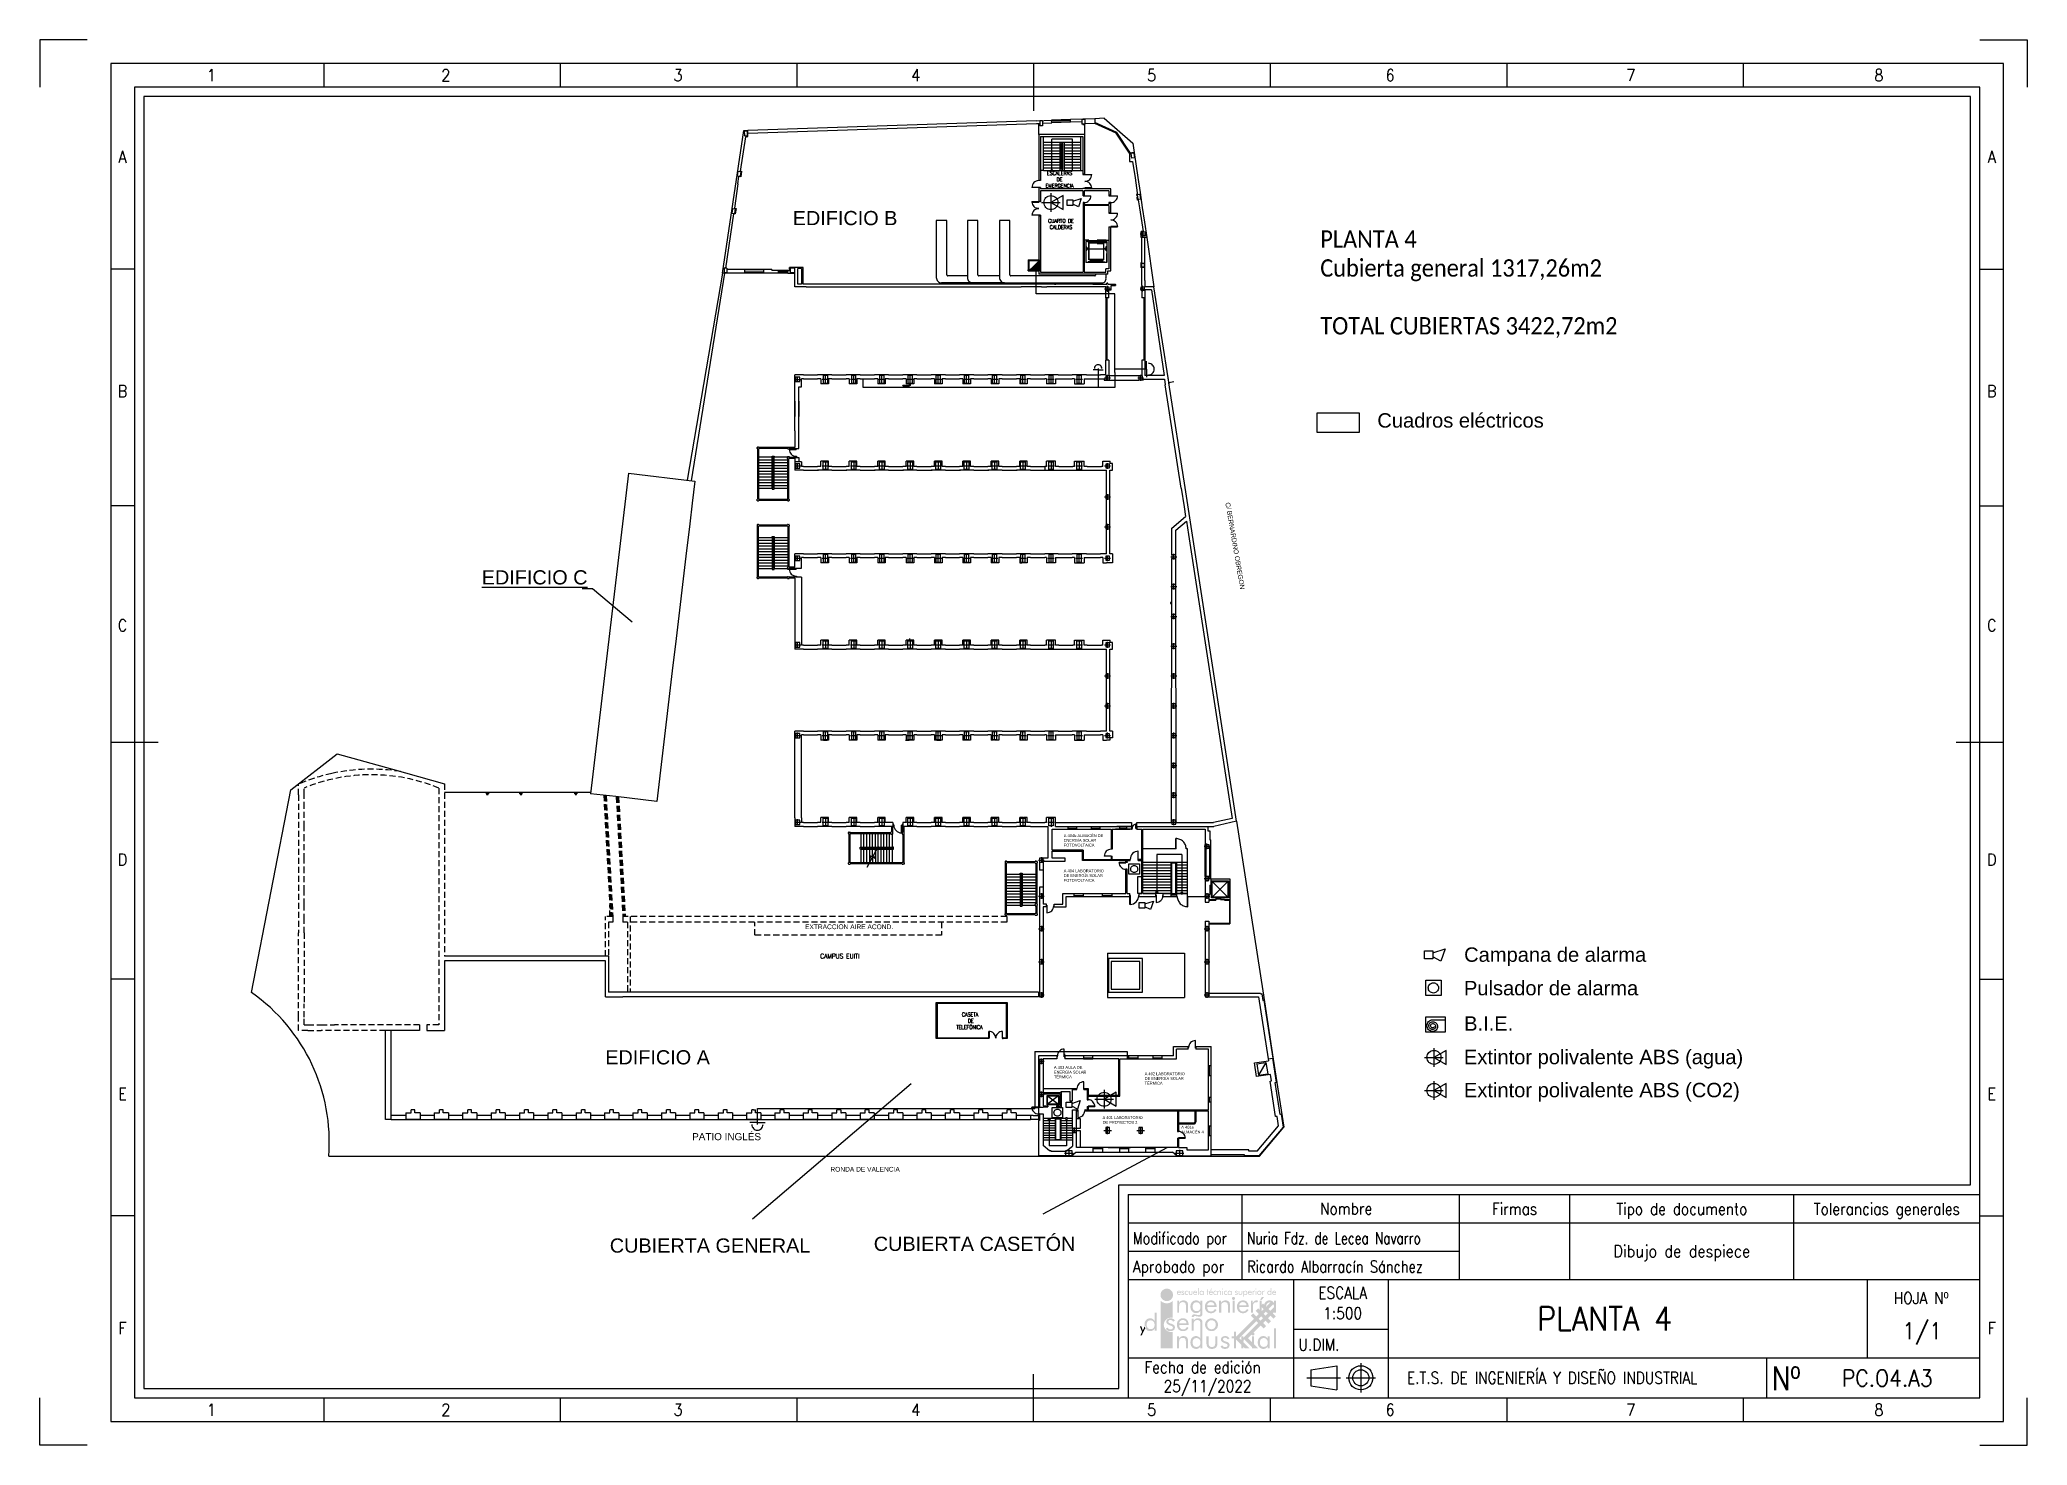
# Paper-space layout 'Planta 4' of a CAD drawing. Header units: millimetres. Extents: x 0 to 420, y 0 to 297.
# The model-space entities are those that its viewports show. They can reach past a viewport. Long polylines and large blocks are cut down to what shows.
import ezdxf
from ezdxf.enums import TextEntityAlignment as Align

# ---------------------------------------------------------------- set-up
doc = ezdxf.new("R2010")
doc.units = ezdxf.units.MM
doc.header["$LTSCALE"] = 0.4
doc.linetypes.add('CENTRO2', pattern=[28.575, 19.05, -3.175, 3.175, -3.175])
doc.linetypes.add('TRAZOS2', pattern=[9.525, 6.35, -3.175])
for name, color, linetype in [('Anotaciones finas', 92, 'Continuous'), ('Cajetín fino', 5, 'Continuous'), ('Cajetín grueso', 7, 'Continuous'), ('Cajetín logo', 7, 'Continuous'), ('Cajetín medio', 5, 'Continuous'), ('Capa1', 150, 'TRAZOS2'), ('CUADROS ELECT', 30, 'Continuous'), ('Marco fino', 5, 'Continuous'), ('Marco grueso', 7, 'Continuous'), ('MOBILIARIO', 7, 'Continuous'), ('MUROS', 7, 'Continuous'), ('NOMBRES', 7, 'Continuous'), ('Terraza y Patio', 150, 'TRAZOS2'), ('TEXTOS', 7, 'Continuous'), ('Tuberías de gas', 2, 'Continuous')]:
    doc.layers.add(name, color=color, linetype=linetype)
doc.layers.add('Incendios', color=7, linetype='Continuous', true_color=0xe60000)
doc.layers.add('Marco corte', color=5, linetype='Continuous', plot=False)
doc.layers.add('Ventanas gráficas', color=40, linetype='Continuous', plot=False)
doc.styles.add('PROYECTO', font='arial.ttf')
doc.styles.add('UNE00', font='romans.shx', dxfattribs={"width": 0.9})
doc.styles.add('UNE25', font='romans.shx', dxfattribs={"width": 0.9, "height": 2.5})
doc.styles.add('UNE35', font='romans.shx', dxfattribs={"width": 0.9, "height": 3.5})
doc.styles.add('UNE50', font='romans.shx', dxfattribs={"width": 0.9, "height": 5})

psp = doc.layouts.new('Planta 4')

# ---------------------------------------------------------------- texts
at = {"layer": 'Cajetín fino', "style": 'UNE25', "width": 0.85}
for s, p in [('Nombre', (276.07, 50)), ('Firmas', (311.66, 50)), ('Tipo de documento', (347, 49.58)), ('Tolerancias generales', (390.33, 49.58))]:
    psp.add_text(s, height=2.5, dxfattribs=at).set_placement(p, align=Align.MIDDLE)
at = {"layer": 'Cajetín fino', "style": 'UNE25'}
for s, width, p in [('Modificado por', 0.8, (231, 42.5)), ('Nuria Fdz. de Lecea Navarro ', 0.75, (255.13, 42.5)), ('Aprobado por', 0.85, (231, 36.5)), ('Ricardo Albarracín Sánchez', 0.8, (255.13, 36.5)), ('U.DIM.', 0.85, (266, 20)), ('Fecha de edición', 0.85, (233.43, 15.23)), ('E.T.S. DE INGENIERÍA Y DISEÑO INDUSTRIAL', 0.85, (288.92, 13))]:
    psp.add_text(s, height=2.5, dxfattribs=dict(at, width=width)).set_placement(p)
at = {"layer": 'Cajetín fino', "style": 'UNE25', "width": 0.85}
for s, p in [('ESCALA', (275.33, 30.97)), ('HOJA Nº', (397.57, 29.85)), ('1:500', (275.33, 26.64)), ('25/11/2022', (246.79, 11.23))]:
    psp.add_text(s, height=2.5, dxfattribs=at).set_placement(p, align=Align.CENTER)
at = {"layer": 'Cajetín grueso', "style": 'UNE50', "width": 0.9}
psp.add_text('PLANTA 4', height=5, dxfattribs=at).set_placement((330.7, 26.75), align=Align.MIDDLE)
at = {"layer": 'Cajetín grueso', "style": 'UNE50', "width": 0.85}
psp.add_text('Nº', height=5, dxfattribs=at).set_placement((365.99, 11.66))
at = {"layer": 'Cajetín medio', "style": 'UNE35', "width": 0.9}
psp.add_text('1/1', height=3.5, dxfattribs=at).set_placement((397.8, 22.43), align=Align.CENTER)
psp.add_text('PC.O4.A3', height=3.5, dxfattribs=at).set_placement((390.41, 14.18), align=Align.MIDDLE)
at = {"layer": 'Marco fino', "style": 'UNE25', "width": 0.9}
for s, p in [('1', (36.25, 289.5)), ('2', (85.81, 289.5)), ('3', (134.88, 289.5)), ('4', (185.14, 289.5)), ('5', (234.98, 289.5)), ('6', (285.36, 289.5)), ('7', (336.23, 289.5)), ('8', (388.65, 289.5)), ('A', (17.5, 272.25)), ('A', (412.5, 272.25)), ('B', (17.5, 222.75)), ('B', (412.5, 222.75)), ('C', (17.5, 173.25)), ('C', (412.5, 173.25)), ('D', (17.5, 123.75)), ('D', (412.5, 123.75)), ('E', (17.5, 74.25)), ('E', (412.5, 74.25)), ('F', (17.5, 24.75)), ('F', (412.5, 24.75)), ('1', (36.25, 7.5)), ('2', (85.81, 7.5)), ('3', (134.88, 7.5)), ('4', (185.14, 7.5)), ('5', (234.98, 7.5)), ('6', (285.36, 7.5)), ('7', (336.23, 7.5)), ('8', (388.65, 7.5))]:
    psp.add_text(s, height=2.5, dxfattribs=at).set_placement(p, align=Align.MIDDLE)

msp = doc.modelspace()

# ---------------------------------------------------------------- texts
at = {"layer": 'Anotaciones finas', "char_height": 0.3, "attachment_point": 1, "style": 'PROYECTO'}
for s, width, insert in [('A 404b ALMACÉN DE ENERGÍA SOLAR FOTOVOLTAICA', 4.3143, (1557.15, 202.63)), ('A 404 LABORATORIO DE ENERGÍA SOLAR FOTOVOLTAICA', 4.3143, (1557.15, 198.91)), ('A 403 AULA DE ENERGÍA SOLAR TÉRMICA', 4.3143, (1556.11, 178.14)), ('A 402 LABORATORIO DE ENERGÍA SOLAR TÉRMICA', 4.3143, (1565.7, 177.47)), ('A 401 LABORATORIO DE PROYECTOS 2', 4.7655, (1561.25, 172.84)), ('A 401a\\PALMACÉN 4', 4.7655, (1569.56, 171.82))]:
    msp.add_mtext_dynamic_manual_height_columns(s, width=width, gutter_width=12.5, heights=[0], dxfattribs=dict(at, insert=insert))
at = {"layer": 'CUADROS ELECT', "insert": (1590.28, 247.11), "char_height": 1.52, "attachment_point": 1, "style": 'PROYECTO'}
msp.add_mtext_dynamic_manual_height_columns('Cuadros eléctricos', width=23.9018, gutter_width=12.5, heights=[0], dxfattribs=at)
at = {"layer": 'Incendios', "char_height": 1.52, "attachment_point": 1, "style": 'PROYECTO'}
for s, width, insert in [('Campana de alarma ', 27.8226, (1599.45, 190.67)), ('Pulsador de alarma', 25.5292, (1599.43, 187.13)), ('B.I.E. ', 27.8226, (1599.45, 183.39)), ('Extintor polivalente ABS (agua)', 31.211, (1599.43, 179.85))]:
    msp.add_mtext_dynamic_manual_height_columns(s, width=width, gutter_width=12.5, heights=[0], dxfattribs=dict(at, insert=insert))
at = {"layer": 'Incendios', "color": 4, "insert": (1599.43, 176.36), "char_height": 1.52, "attachment_point": 1, "style": 'PROYECTO'}
msp.add_mtext_dynamic_manual_height_columns('Extintor polivalente ABS (CO2)', width=29.1484, gutter_width=12.5, heights=[0], dxfattribs=at)
at = {"layer": 'MUROS', "char_height": 0.4, "attachment_point": 1, "style": 'UNE25'}
for s, width, insert in [('\\pxqc;ESCALERAS DE EMERGENCIA', 2.5012, (1555.45, 272.68)), ('\\pxqc;CUARTO DE \\PCALDERAS', 6.832, (1553.44, 267.63))]:
    msp.add_mtext_dynamic_manual_height_columns(s, width=width, gutter_width=12.5, heights=[0], dxfattribs=dict(at, insert=insert))
at = {"layer": 'NOMBRES', "style": 'PROYECTO'}
for s, height, p in [('EDIFICIO B', 1.5, (1528.51, 266.98)), ('%%UEDIFICIO C', 1.5, (1495.65, 229.02)), ('EDIFICIO A', 1.5, (1508.7, 178.31)), ('PATIO INGLÉS', 0.75, (1517.88, 170.3)), ('RONDA DE VALENCIA', 0.5, (1532.49, 166.98)), ('CUBIERTA GENERAL', 1.5, (1509.18, 158.42)), ('CUBIERTA CASETÓN', 1.5, (1537.07, 158.6))]:
    msp.add_text(s, height=height, dxfattribs=at).set_placement(p)
msp.add_text('C/ BERNARDINO OBREGON', height=0.5, rotation=279.7528, dxfattribs=at).set_placement((1574.22, 237.64))
at = {"layer": 'NOMBRES', "insert": (1546.27, 183.78), "char_height": 0.4, "attachment_point": 1, "style": 'UNE25'}
msp.add_mtext_dynamic_manual_height_columns('\\pi0.11397;CASETA \\P\\pi0.74825;DE \\P\\pi-0.47746;TELEFÓNICA', width=2.0794, gutter_width=12.5, heights=[0], dxfattribs=at)
at = {"layer": 'Terraza y Patio', "char_height": 0.5, "attachment_point": 1}
for s, width, insert, style in [('EXTRACCION AIRE ACOND.', 11.5283, (1529.81, 193.1), 'PROYECTO'), ('CAMPUS EUITI', 11.5408, (1531.42, 190), 'UNE25')]:
    msp.add_mtext_dynamic_manual_height_columns(s, width=width, gutter_width=12.5, heights=[0], dxfattribs=dict(at, insert=insert, style=style))
at = {"layer": 'TEXTOS', "insert": (1584.25, 266.43), "char_height": 2, "attachment_point": 1, "style": 'UNE25'}
msp.add_mtext_dynamic_manual_height_columns('{\\fCalibri|b0|i0|c0|p34;\\H0.91667x;\\C0;PLANTA 4\\PCubierta general 1317,26m2\\P\\PTOTAL CUBIERTAS 3422,72m2}', width=75.7593, gutter_width=12.5, heights=[24.79], dxfattribs=at)

# ---------------------------------------------------------------- blocks, each defined once
blk = doc.blocks.new('*U2', base_point=(361.49, 251.32))
at = {"linetype": 'Continuous'}
h = blk.add_hatch(color=240, dxfattribs=at)
h.dxf.hatch_style = 1
h.paths.add_polyline_path([(339.66, 262.25), (339.72, 262.51), (339.72, 262.65), (339.72, 262.78), (339.66, 263.04), (339.56, 263.28), (339.42, 263.48), (339.24, 263.66), (339.03, 263.81), (338.8, 263.91), (338.54, 263.96), (338.4, 263.96), (338.27, 263.96), (338.01, 263.91), (337.78, 263.81), (337.57, 263.66), (337.39, 263.48), (337.24, 263.28), (337.14, 263.04), (337.09, 262.78), (337.09, 262.65), (337.09, 262.51), (337.14, 262.25), (337.24, 262.02), (337.39, 261.81), (337.57, 261.63), (337.78, 261.49), (338.01, 261.39), (338.27, 261.33), (338.4, 261.33), (338.54, 261.33), (338.8, 261.39), (339.03, 261.49), (339.24, 261.63), (339.42, 261.81), (339.56, 262.02)])
h.paths.add_polyline_path([(339.67, 261.38), (339.61, 261.33), (339.48, 261.22), (339.33, 261.12), (339.18, 261.04), (339.02, 260.97), (338.85, 260.92), (338.68, 260.88), (338.49, 260.86), (338.4, 260.86), (338.31, 260.86), (338.13, 260.88), (337.96, 260.92), (337.79, 260.97), (337.63, 261.04), (337.47, 261.12), (337.33, 261.22), (337.2, 261.33), (337.14, 261.39), (337.14, 251.33), (339.67, 251.33), (339.67, 254.82), (339.29, 254.82), (339.21, 254.82), (339.06, 254.83), (338.84, 254.88), (338.57, 254.99), (338.33, 255.16), (338.12, 255.36), (337.96, 255.6), (337.85, 255.87), (337.8, 256.09), (337.78, 256.24), (337.78, 256.32), (337.78, 256.4), (337.8, 256.55), (337.85, 256.77), (337.96, 257.04), (338.12, 257.28), (338.33, 257.48), (338.57, 257.64), (338.84, 257.76), (339.06, 257.81), (339.21, 257.82), (339.29, 257.82), (339.67, 257.82)])
h = blk.add_hatch(color=253, dxfattribs=at)
h.dxf.hatch_style = 1
h.paths.add_polyline_path([(357.34, 263.91), (357.33, 263.95), (357.31, 263.96), (357.29, 263.98), (357.26, 263.99), (357.24, 263.99), (357.22, 263.99), (357.18, 263.98), (357.16, 263.97), (357.15, 263.95), (357.14, 263.91), (357.13, 263.89), (357.14, 263.87), (357.15, 263.83), (357.16, 263.82), (357.18, 263.8), (357.22, 263.79), (357.24, 263.79), (357.26, 263.79), (357.3, 263.8), (357.31, 263.82), (357.33, 263.83), (357.34, 263.87), (357.34, 263.89)])
h.paths.add_polyline_path([(341.37, 263.18), (341.34, 263.3), (341.3, 263.37), (341.27, 263.4), (341.24, 263.43), (341.18, 263.47), (341.1, 263.5), (341.02, 263.52), (340.97, 263.52), (340.93, 263.52), (340.85, 263.5), (340.77, 263.47), (340.7, 263.43), (340.68, 263.4), (340.65, 263.36), (340.6, 263.29), (340.57, 263.21), (340.56, 263.12), (340.56, 263.07), (340.56, 263.02), (340.57, 262.93), (340.6, 262.85), (340.65, 262.78), (340.68, 262.74), (340.71, 262.71), (340.78, 262.67), (340.85, 262.64), (340.94, 262.62), (340.98, 262.62), (341.05, 262.62), (341.16, 262.65), (341.21, 262.68), (341.26, 262.71), (341.34, 262.79), (341.37, 262.85), (341.26, 262.92), (341.24, 262.88), (341.18, 262.81), (341.14, 262.78), (341.11, 262.76), (341.03, 262.74), (340.99, 262.74), (340.93, 262.74), (340.83, 262.78), (340.79, 262.82), (340.76, 262.86), (340.72, 262.97), (340.71, 263.04), (340.71, 263.05), (341.38, 263.05), (341.38, 263.08)])
h.paths.add_polyline_path([(341.22, 263.17), (340.71, 263.17), (340.72, 263.21), (340.76, 263.3), (340.8, 263.33), (340.83, 263.36), (340.92, 263.39), (340.97, 263.4), (341.03, 263.39), (341.11, 263.36), (341.15, 263.33), (341.18, 263.3), (341.22, 263.22)], flags=16)
h.paths.add_polyline_path([(341.73, 263.17), (341.67, 263.22), (341.64, 263.26), (341.64, 263.28), (341.64, 263.3), (341.66, 263.35), (341.68, 263.36), (341.7, 263.38), (341.75, 263.4), (341.79, 263.4), (341.82, 263.4), (341.88, 263.38), (341.9, 263.37), (341.92, 263.35), (341.96, 263.31), (341.98, 263.28), (342.09, 263.35), (342.07, 263.39), (342.02, 263.45), (341.98, 263.47), (341.94, 263.49), (341.85, 263.52), (341.79, 263.52), (341.73, 263.52), (341.62, 263.48), (341.58, 263.45), (341.54, 263.41), (341.5, 263.32), (341.5, 263.27), (341.5, 263.23), (341.54, 263.16), (341.62, 263.09), (341.73, 263.03), (341.8, 263), (341.83, 263), (341.89, 262.97), (341.93, 262.94), (341.94, 262.93), (341.96, 262.89), (341.96, 262.87), (341.96, 262.84), (341.94, 262.8), (341.92, 262.78), (341.89, 262.76), (341.84, 262.74), (341.8, 262.74), (341.77, 262.74), (341.7, 262.76), (341.68, 262.78), (341.65, 262.8), (341.61, 262.84), (341.59, 262.88), (341.47, 262.79), (341.49, 262.75), (341.56, 262.68), (341.6, 262.66), (341.64, 262.64), (341.74, 262.62), (341.8, 262.62), (341.86, 262.62), (341.97, 262.66), (342.02, 262.69), (342.06, 262.73), (342.1, 262.82), (342.1, 262.88), (342.1, 262.93), (342.07, 263), (342.05, 263.03), (342.02, 263.06), (341.92, 263.11), (341.86, 263.13), (341.84, 263.14), (341.81, 263.15)])
h.paths.add_polyline_path([(342.37, 263.13), (342.41, 263.25), (342.45, 263.29), (342.49, 263.33), (342.61, 263.38), (342.67, 263.38), (342.73, 263.38), (342.79, 263.36), (342.85, 263.34), (342.91, 263.31), (342.91, 263.46), (342.85, 263.49), (342.78, 263.5), (342.71, 263.52), (342.65, 263.52), (342.6, 263.52), (342.51, 263.5), (342.43, 263.47), (342.36, 263.42), (342.33, 263.39), (342.3, 263.36), (342.26, 263.29), (342.23, 263.2), (342.21, 263.11), (342.21, 263.06), (342.21, 263.01), (342.23, 262.92), (342.26, 262.84), (342.3, 262.77), (342.33, 262.74), (342.36, 262.71), (342.43, 262.67), (342.51, 262.63), (342.59, 262.62), (342.64, 262.62), (342.72, 262.62), (342.79, 262.63), (342.86, 262.66), (342.92, 262.68), (342.92, 262.85), (342.85, 262.81), (342.79, 262.78), (342.73, 262.76), (342.66, 262.76), (342.6, 262.76), (342.49, 262.8), (342.45, 262.84), (342.41, 262.89), (342.37, 263), (342.36, 263.06)])
h.paths.add_polyline_path([(343.22, 263.49), (343.06, 263.49), (343.06, 263), (343.07, 262.91), (343.1, 262.8), (343.14, 262.74), (343.16, 262.71), (343.19, 262.69), (343.25, 262.66), (343.36, 262.62), (343.44, 262.62), (343.54, 262.62), (343.65, 262.66), (343.71, 262.69), (343.73, 262.71), (343.75, 262.74), (343.79, 262.8), (343.82, 262.91), (343.83, 263), (343.83, 263.49), (343.68, 263.49), (343.68, 263.08), (343.68, 262.99), (343.65, 262.86), (343.63, 262.82), (343.6, 262.79), (343.51, 262.76), (343.45, 262.75), (343.39, 262.76), (343.3, 262.79), (343.27, 262.82), (343.24, 262.87), (343.22, 262.99), (343.22, 263.08)])
h.paths.add_polyline_path([(344.81, 263.08), (344.81, 263.18), (344.77, 263.3), (344.73, 263.37), (344.7, 263.4), (344.68, 263.43), (344.61, 263.47), (344.54, 263.5), (344.46, 263.52), (344.41, 263.52), (344.36, 263.52), (344.28, 263.5), (344.21, 263.47), (344.14, 263.43), (344.11, 263.4), (344.08, 263.36), (344.04, 263.29), (344.01, 263.21), (343.99, 263.12), (343.99, 263.07), (343.99, 263.02), (344.01, 262.93), (344.04, 262.85), (344.08, 262.78), (344.11, 262.74), (344.14, 262.71), (344.21, 262.67), (344.29, 262.64), (344.37, 262.62), (344.42, 262.62), (344.48, 262.62), (344.6, 262.65), (344.64, 262.68), (344.69, 262.71), (344.77, 262.79), (344.81, 262.85), (344.7, 262.92), (344.67, 262.88), (344.61, 262.81), (344.58, 262.78), (344.54, 262.76), (344.47, 262.74), (344.43, 262.74), (344.37, 262.74), (344.27, 262.78), (344.23, 262.82), (344.19, 262.86), (344.15, 262.97), (344.15, 263.04), (344.15, 263.05), (344.81, 263.05)])
h.paths.add_polyline_path([(344.15, 263.17), (344.16, 263.21), (344.2, 263.3), (344.23, 263.33), (344.27, 263.36), (344.36, 263.39), (344.4, 263.4), (344.46, 263.39), (344.55, 263.36), (344.59, 263.33), (344.62, 263.3), (344.65, 263.22), (344.66, 263.17)], flags=16)
h.paths.add_polyline_path([(345.14, 264.07), (345, 264.07), (345, 262.65), (345.14, 262.65)])
h.paths.add_polyline_path([(346.18, 263.49), (346.04, 263.49), (346.04, 263.33), (346.02, 263.38), (345.95, 263.45), (345.92, 263.47), (345.88, 263.49), (345.79, 263.52), (345.73, 263.52), (345.69, 263.52), (345.61, 263.5), (345.54, 263.47), (345.48, 263.43), (345.45, 263.4), (345.42, 263.36), (345.38, 263.29), (345.35, 263.17), (345.34, 263.07), (345.35, 262.97), (345.38, 262.84), (345.42, 262.77), (345.45, 262.74), (345.48, 262.71), (345.54, 262.67), (345.62, 262.63), (345.7, 262.62), (345.74, 262.62), (345.79, 262.62), (345.88, 262.64), (345.92, 262.67), (345.95, 262.69), (346.02, 262.76), (346.05, 262.81), (346.05, 262.65), (346.18, 262.65)])
h.paths.add_polyline_path([(345.5, 263), (345.49, 263.07), (345.5, 263.14), (345.53, 263.25), (345.56, 263.3), (345.6, 263.33), (345.7, 263.37), (345.77, 263.38), (345.82, 263.37), (345.93, 263.33), (345.97, 263.29), (346, 263.24), (346.04, 263.13), (346.05, 263.06), (346.04, 262.99), (346.01, 262.88), (345.97, 262.84), (345.93, 262.8), (345.83, 262.76), (345.77, 262.76), (345.71, 262.76), (345.6, 262.81), (345.56, 262.84), (345.53, 262.89)], flags=16)
h.paths.add_polyline_path([(347.11, 263.37), (347.27, 263.37), (347.27, 263.49), (347.11, 263.49), (347.11, 263.83), (346.97, 263.83), (346.97, 263.49), (346.81, 263.49), (346.81, 263.37), (346.97, 263.37), (346.97, 262.65), (347.11, 262.65)])
h.paths.add_polyline_path([(347.48, 262.97), (347.48, 263.04), (347.48, 263.05), (348.14, 263.05), (348.14, 263.08), (348.13, 263.18), (348.1, 263.3), (348.05, 263.37), (348.03, 263.4), (348, 263.43), (347.94, 263.47), (347.86, 263.5), (347.78, 263.52), (347.74, 263.52), (347.69, 263.52), (347.61, 263.5), (347.53, 263.47), (347.47, 263.43), (347.44, 263.4), (347.41, 263.36), (347.36, 263.29), (347.33, 263.21), (347.32, 263.12), (347.32, 263.07), (347.32, 263.02), (347.34, 262.93), (347.36, 262.85), (347.41, 262.78), (347.44, 262.74), (347.47, 262.71), (347.53, 262.67), (347.61, 262.64), (347.7, 262.62), (347.75, 262.62), (347.81, 262.62), (347.92, 262.65), (347.97, 262.68), (348.02, 262.71), (348.1, 262.79), (348.13, 262.85), (348.02, 262.92), (348, 262.88), (347.94, 262.81), (347.9, 262.78), (347.87, 262.76), (347.79, 262.74), (347.75, 262.74), (347.69, 262.74), (347.59, 262.78), (347.55, 262.82), (347.52, 262.86)])
h.paths.add_polyline_path([(347.48, 263.17), (347.48, 263.21), (347.52, 263.3), (347.56, 263.33), (347.59, 263.36), (347.68, 263.39), (347.73, 263.4), (347.78, 263.39), (347.88, 263.36), (347.91, 263.33), (347.94, 263.3), (347.98, 263.22), (347.98, 263.17)], flags=16)
h.paths.add_polyline_path([(347.96, 263.94), (347.78, 263.94), (347.6, 263.62), (347.7, 263.62)])
h.paths.add_polyline_path([(348.48, 263.29), (348.53, 263.33), (348.64, 263.38), (348.71, 263.38), (348.77, 263.38), (348.83, 263.36), (348.89, 263.34), (348.94, 263.31), (348.94, 263.46), (348.88, 263.49), (348.81, 263.5), (348.75, 263.52), (348.68, 263.52), (348.63, 263.52), (348.55, 263.5), (348.47, 263.47), (348.4, 263.42), (348.37, 263.39), (348.34, 263.36), (348.29, 263.29), (348.26, 263.2), (348.25, 263.11), (348.25, 263.06), (348.25, 263.01), (348.26, 262.92), (348.29, 262.84), (348.33, 262.77), (348.36, 262.74), (348.4, 262.71), (348.46, 262.67), (348.54, 262.63), (348.63, 262.62), (348.67, 262.62), (348.76, 262.62), (348.83, 262.63), (348.9, 262.66), (348.95, 262.68), (348.95, 262.85), (348.89, 262.81), (348.82, 262.78), (348.76, 262.76), (348.7, 262.76), (348.64, 262.76), (348.53, 262.8), (348.48, 262.84), (348.44, 262.89), (348.4, 263), (348.4, 263.06), (348.4, 263.13), (348.44, 263.25)])
h.paths.add_polyline_path([(349.31, 263.31), (349.34, 263.34), (349.4, 263.37), (349.45, 263.39), (349.51, 263.4), (349.57, 263.39), (349.65, 263.36), (349.68, 263.33), (349.7, 263.3), (349.73, 263.2), (349.73, 263.15), (349.73, 262.65), (349.87, 262.65), (349.87, 263.22), (349.87, 263.29), (349.83, 263.4), (349.79, 263.44), (349.75, 263.47), (349.63, 263.51), (349.56, 263.52), (349.51, 263.52), (349.43, 263.5), (349.39, 263.48), (349.35, 263.46), (349.29, 263.4), (349.26, 263.36), (349.26, 263.49), (349.12, 263.49), (349.12, 262.65), (349.26, 262.65), (349.26, 263.08), (349.26, 263.18), (349.27, 263.23), (349.28, 263.27)])
h.paths.add_polyline_path([(350.27, 263.49), (350.13, 263.49), (350.13, 262.65), (350.27, 262.65)])
h.paths.add_polyline_path([(350.3, 263.87), (350.3, 263.89), (350.3, 263.91), (350.29, 263.95), (350.27, 263.96), (350.26, 263.98), (350.22, 263.99), (350.2, 263.99), (350.18, 263.99), (350.14, 263.98), (350.12, 263.97), (350.11, 263.95), (350.1, 263.91), (350.1, 263.89), (350.1, 263.87), (350.11, 263.83), (350.12, 263.82), (350.14, 263.8), (350.18, 263.79), (350.2, 263.79), (350.22, 263.79), (350.26, 263.8), (350.27, 263.82), (350.29, 263.83)])
h.paths.add_polyline_path([(350.71, 263.29), (350.75, 263.33), (350.86, 263.38), (350.93, 263.38), (350.99, 263.38), (351.05, 263.36), (351.11, 263.34), (351.16, 263.31), (351.16, 263.46), (351.1, 263.49), (351.04, 263.5), (350.97, 263.52), (350.9, 263.52), (350.86, 263.52), (350.77, 263.5), (350.69, 263.47), (350.62, 263.42), (350.59, 263.39), (350.56, 263.36), (350.51, 263.29), (350.48, 263.2), (350.47, 263.11), (350.47, 263.06), (350.47, 263.01), (350.48, 262.92), (350.51, 262.84), (350.56, 262.77), (350.59, 262.74), (350.62, 262.71), (350.68, 262.67), (350.76, 262.63), (350.85, 262.62), (350.89, 262.62), (350.98, 262.62), (351.05, 262.63), (351.12, 262.66), (351.18, 262.68), (351.18, 262.85), (351.11, 262.81), (351.05, 262.78), (350.98, 262.76), (350.92, 262.76), (350.86, 262.76), (350.75, 262.8), (350.71, 262.84), (350.67, 262.89), (350.63, 263), (350.62, 263.06), (350.63, 263.13), (350.67, 263.25)])
h.paths.add_polyline_path([(351.89, 263.45), (351.85, 263.47), (351.81, 263.49), (351.72, 263.52), (351.67, 263.52), (351.62, 263.52), (351.54, 263.5), (351.47, 263.47), (351.41, 263.43), (351.38, 263.4), (351.36, 263.36), (351.31, 263.29), (351.28, 263.17), (351.28, 263.07), (351.28, 262.97), (351.32, 262.84), (351.36, 262.77), (351.39, 262.74), (351.41, 262.71), (351.48, 262.67), (351.55, 262.63), (351.63, 262.62), (351.67, 262.62), (351.72, 262.62), (351.81, 262.64), (351.85, 262.67), (351.89, 262.69), (351.95, 262.76), (351.98, 262.81), (351.98, 262.65), (352.12, 262.65), (352.12, 263.49), (351.97, 263.49), (351.97, 263.33), (351.95, 263.38)])
h.paths.add_polyline_path([(351.64, 263.37), (351.7, 263.38), (351.76, 263.37), (351.86, 263.33), (351.9, 263.29), (351.93, 263.24), (351.97, 263.13), (351.98, 263.06), (351.97, 262.99), (351.94, 262.88), (351.91, 262.84), (351.87, 262.8), (351.77, 262.76), (351.7, 262.76), (351.64, 262.76), (351.54, 262.81), (351.5, 262.84), (351.46, 262.89), (351.43, 263), (351.42, 263.07), (351.43, 263.14), (351.46, 263.25), (351.5, 263.3), (351.54, 263.33)], flags=16)
h.paths.add_polyline_path([(353.38, 262.73), (353.42, 262.82), (353.42, 262.88), (353.42, 262.93), (353.39, 263), (353.37, 263.03), (353.34, 263.06), (353.24, 263.11), (353.18, 263.13), (353.16, 263.14), (353.13, 263.15), (353.06, 263.17), (352.99, 263.22), (352.97, 263.26), (352.97, 263.28), (352.97, 263.3), (352.99, 263.35), (353, 263.36), (353.03, 263.38), (353.08, 263.4), (353.11, 263.4), (353.14, 263.4), (353.2, 263.38), (353.22, 263.37), (353.25, 263.35), (353.28, 263.31), (353.3, 263.28), (353.41, 263.35), (353.39, 263.39), (353.34, 263.45), (353.3, 263.47), (353.26, 263.49), (353.17, 263.52), (353.12, 263.52), (353.05, 263.52), (352.95, 263.48), (352.9, 263.45), (352.86, 263.41), (352.83, 263.32), (352.82, 263.27), (352.83, 263.23), (352.86, 263.16), (352.94, 263.09), (353.05, 263.03), (353.12, 263), (353.15, 263), (353.22, 262.97), (353.25, 262.94), (353.26, 262.93), (353.28, 262.89), (353.28, 262.87), (353.28, 262.84), (353.26, 262.8), (353.24, 262.78), (353.22, 262.76), (353.16, 262.74), (353.12, 262.74), (353.09, 262.74), (353.03, 262.76), (353, 262.78), (352.97, 262.8), (352.93, 262.84), (352.91, 262.88), (352.79, 262.79), (352.82, 262.75), (352.88, 262.68), (352.92, 262.66), (352.96, 262.64), (353.06, 262.62), (353.12, 262.62), (353.18, 262.62), (353.29, 262.66), (353.34, 262.69)])
h.paths.add_polyline_path([(354.31, 262.8), (354.34, 262.91), (354.35, 263), (354.35, 263.49), (354.2, 263.49), (354.2, 263.08), (354.2, 262.99), (354.17, 262.86), (354.15, 262.82), (354.12, 262.79), (354.03, 262.76), (353.97, 262.75), (353.91, 262.76), (353.82, 262.79), (353.79, 262.82), (353.76, 262.87), (353.74, 262.99), (353.74, 263.08), (353.74, 263.49), (353.59, 263.49), (353.59, 263), (353.59, 262.91), (353.62, 262.8), (353.66, 262.74), (353.68, 262.71), (353.71, 262.69), (353.77, 262.66), (353.88, 262.62), (353.97, 262.62), (354.05, 262.62), (354.16, 262.66), (354.23, 262.69), (354.25, 262.71), (354.27, 262.74)])
h.paths.add_polyline_path([(354.73, 262.81), (354.75, 262.76), (354.81, 262.69), (354.85, 262.67), (354.89, 262.64), (354.98, 262.62), (355.03, 262.62), (355.08, 262.62), (355.16, 262.63), (355.23, 262.67), (355.29, 262.71), (355.32, 262.74), (355.34, 262.77), (355.39, 262.84), (355.42, 262.97), (355.43, 263.07), (355.42, 263.17), (355.38, 263.29), (355.34, 263.36), (355.32, 263.4), (355.29, 263.43), (355.22, 263.47), (355.15, 263.5), (355.07, 263.52), (355.03, 263.52), (354.98, 263.52), (354.89, 263.49), (354.85, 263.47), (354.81, 263.45), (354.75, 263.37), (354.72, 263.33), (354.72, 263.49), (354.59, 263.49), (354.59, 262.25), (354.73, 262.25)])
h.paths.add_polyline_path([(354.77, 262.89), (354.73, 263), (354.72, 263.07), (354.73, 263.14), (354.77, 263.25), (354.8, 263.3), (354.84, 263.33), (354.94, 263.38), (355, 263.38), (355.07, 263.38), (355.17, 263.33), (355.2, 263.29), (355.24, 263.25), (355.27, 263.13), (355.28, 263.05), (355.27, 262.98), (355.24, 262.88), (355.2, 262.83), (355.17, 262.8), (355.07, 262.76), (355.01, 262.76), (354.94, 262.76), (354.84, 262.81), (354.8, 262.84)], flags=16)
h.paths.add_polyline_path([(356.32, 263.3), (356.28, 263.37), (356.25, 263.4), (356.23, 263.43), (356.16, 263.47), (356.09, 263.5), (356.01, 263.52), (355.96, 263.52), (355.92, 263.52), (355.83, 263.5), (355.76, 263.47), (355.69, 263.43), (355.66, 263.4), (355.63, 263.36), (355.59, 263.29), (355.56, 263.21), (355.55, 263.12), (355.55, 263.07), (355.55, 263.02), (355.56, 262.93), (355.59, 262.85), (355.63, 262.78), (355.66, 262.74), (355.69, 262.71), (355.76, 262.67), (355.84, 262.64), (355.92, 262.62), (355.97, 262.62), (356.03, 262.62), (356.15, 262.65), (356.2, 262.68), (356.24, 262.71), (356.33, 262.79), (356.36, 262.85), (356.25, 262.92), (356.22, 262.88), (356.16, 262.81), (356.13, 262.78), (356.1, 262.76), (356.02, 262.74), (355.98, 262.74), (355.92, 262.74), (355.82, 262.78), (355.78, 262.82), (355.74, 262.86), (355.71, 262.97), (355.7, 263.04), (355.7, 263.05), (356.36, 263.05), (356.36, 263.08), (356.36, 263.18)])
h.paths.add_polyline_path([(355.71, 263.21), (355.75, 263.3), (355.78, 263.33), (355.82, 263.36), (355.9, 263.39), (355.96, 263.4), (356.01, 263.39), (356.1, 263.36), (356.14, 263.33), (356.17, 263.3), (356.2, 263.22), (356.21, 263.17), (355.7, 263.17)], flags=16)
h.paths.add_polyline_path([(356.72, 263.26), (356.74, 263.31), (356.77, 263.34), (356.86, 263.38), (356.91, 263.39), (356.93, 263.39), (356.95, 263.38), (356.98, 263.38), (357, 263.37), (357.05, 263.5), (357.02, 263.51), (357, 263.51), (356.98, 263.52), (356.95, 263.52), (356.9, 263.51), (356.83, 263.49), (356.79, 263.47), (356.76, 263.45), (356.7, 263.37), (356.67, 263.32), (356.67, 263.49), (356.54, 263.49), (356.54, 262.65), (356.68, 262.65), (356.68, 263.06), (356.69, 263.14)])
h.paths.add_polyline_path([(357.31, 263.49), (357.17, 263.49), (357.17, 262.65), (357.31, 262.65)])
h.paths.add_polyline_path([(358.42, 263.07), (358.41, 263.11), (358.4, 263.2), (358.38, 263.24), (358.36, 263.28), (358.32, 263.35), (358.28, 263.39), (358.25, 263.42), (358.18, 263.46), (358.13, 263.48), (358.09, 263.5), (358.01, 263.52), (357.96, 263.52), (357.92, 263.52), (357.83, 263.5), (357.79, 263.48), (357.75, 263.47), (357.67, 263.42), (357.64, 263.39), (357.61, 263.35), (357.56, 263.28), (357.54, 263.24), (357.53, 263.2), (357.51, 263.11), (357.51, 263.07), (357.51, 263.02), (357.53, 262.94), (357.54, 262.9), (357.56, 262.86), (357.61, 262.78), (357.64, 262.75), (357.67, 262.72), (357.75, 262.67), (357.79, 262.65), (357.83, 262.64), (357.92, 262.62), (357.96, 262.62), (358.01, 262.62), (358.09, 262.64), (358.13, 262.65), (358.18, 262.67), (358.25, 262.72), (358.28, 262.75), (358.32, 262.79), (358.36, 262.86), (358.38, 262.9), (358.4, 262.94), (358.41, 263.02)])
h.paths.add_polyline_path([(357.66, 263.07), (357.66, 263.13), (357.71, 263.24), (357.75, 263.29), (357.79, 263.33), (357.9, 263.38), (357.96, 263.38), (358.02, 263.38), (358.13, 263.33), (358.18, 263.29), (358.21, 263.24), (358.26, 263.13), (358.26, 263.07), (358.26, 263), (358.21, 262.89), (358.18, 262.84), (358.13, 262.8), (358.02, 262.76), (357.96, 262.75), (357.9, 262.76), (357.79, 262.8), (357.75, 262.84), (357.71, 262.89), (357.66, 263)], flags=16)
h.paths.add_polyline_path([(358.75, 263.14), (358.77, 263.26), (358.8, 263.31), (358.83, 263.34), (358.92, 263.38), (358.97, 263.39), (358.99, 263.39), (359.01, 263.38), (359.03, 263.38), (359.06, 263.37), (359.11, 263.5), (359.08, 263.51), (359.06, 263.51), (359.03, 263.52), (359.01, 263.52), (358.97, 263.51), (358.88, 263.49), (358.85, 263.47), (358.82, 263.45), (358.76, 263.37), (358.73, 263.32), (358.73, 263.49), (358.6, 263.49), (358.6, 262.65), (358.74, 262.65), (358.74, 263.06)])
h.paths.add_polyline_path([(360.28, 263.45), (360.24, 263.47), (360.2, 263.49), (360.12, 263.52), (360.06, 263.52), (360.02, 263.52), (359.94, 263.5), (359.87, 263.47), (359.8, 263.43), (359.78, 263.4), (359.75, 263.36), (359.71, 263.29), (359.67, 263.17), (359.67, 263.07), (359.67, 262.97), (359.71, 262.84), (359.75, 262.77), (359.78, 262.74), (359.81, 262.71), (359.87, 262.67), (359.94, 262.63), (360.03, 262.62), (360.07, 262.62), (360.12, 262.62), (360.2, 262.64), (360.24, 262.67), (360.28, 262.69), (360.35, 262.76), (360.37, 262.81), (360.37, 262.65), (360.51, 262.65), (360.51, 264.07), (360.37, 264.07), (360.37, 263.33), (360.34, 263.38)])
h.paths.add_polyline_path([(359.93, 263.33), (360.03, 263.37), (360.09, 263.38), (360.15, 263.37), (360.25, 263.33), (360.29, 263.29), (360.33, 263.25), (360.37, 263.13), (360.37, 263.07), (360.37, 263), (360.33, 262.88), (360.3, 262.84), (360.26, 262.8), (360.16, 262.76), (360.09, 262.76), (360.03, 262.76), (359.93, 262.81), (359.89, 262.84), (359.86, 262.89), (359.82, 263.01), (359.82, 263.08), (359.82, 263.15), (359.86, 263.26), (359.89, 263.3)], flags=16)
h.paths.add_polyline_path([(361.47, 263.3), (361.43, 263.37), (361.4, 263.4), (361.37, 263.43), (361.31, 263.47), (361.24, 263.5), (361.15, 263.52), (361.11, 263.52), (361.06, 263.52), (360.98, 263.5), (360.91, 263.47), (360.84, 263.43), (360.81, 263.4), (360.78, 263.36), (360.74, 263.29), (360.71, 263.21), (360.69, 263.12), (360.69, 263.07), (360.69, 263.02), (360.71, 262.93), (360.74, 262.85), (360.78, 262.78), (360.81, 262.74), (360.84, 262.71), (360.91, 262.67), (360.98, 262.64), (361.07, 262.62), (361.12, 262.62), (361.18, 262.62), (361.29, 262.65), (361.34, 262.68), (361.39, 262.71), (361.47, 262.79), (361.5, 262.85), (361.4, 262.92), (361.37, 262.88), (361.31, 262.81), (361.28, 262.78), (361.24, 262.76), (361.17, 262.74), (361.12, 262.74), (361.07, 262.74), (360.96, 262.78), (360.93, 262.82), (360.89, 262.86), (360.85, 262.97), (360.85, 263.04), (360.85, 263.05), (361.51, 263.05), (361.51, 263.08), (361.51, 263.18)])
h.paths.add_polyline_path([(360.86, 263.21), (360.9, 263.3), (360.93, 263.33), (360.96, 263.36), (361.05, 263.39), (361.1, 263.4), (361.16, 263.39), (361.25, 263.36), (361.28, 263.33), (361.32, 263.3), (361.35, 263.22), (361.36, 263.17), (360.85, 263.17)], flags=16)
h = blk.add_hatch(color=7, dxfattribs=at)
h.dxf.hatch_style = 1
h.paths.add_polyline_path([(354.55, 253.54), (354.52, 253.5), (354.55, 253.46)], flags=17)
h.paths.add_polyline_path([(356.73, 260.78), (356.77, 260.84), (356.81, 260.9), (356.92, 260.99), (357.04, 261.05), (357.19, 261.09), (357.28, 261.09), (357.34, 261.09), (357.41, 261.08), (357.47, 261.06), (357.55, 261.04), (357.69, 261.43), (357.62, 261.45), (357.55, 261.46), (357.47, 261.47), (357.4, 261.48), (357.33, 261.47), (357.2, 261.46), (357.08, 261.42), (356.97, 261.37), (356.92, 261.34), (356.87, 261.3), (356.78, 261.2), (356.64, 261.02), (356.55, 260.87), (356.55, 261.39), (356.17, 261.39), (356.17, 258.88), (356.6, 258.88), (356.6, 260.1), (356.6, 260.22), (356.62, 260.44), (356.66, 260.62)])
h.paths.add_polyline_path([(355.45, 261.04), (355.37, 261.13), (355.29, 261.22), (355.1, 261.35), (354.88, 261.44), (354.63, 261.48), (354.49, 261.49), (354.35, 261.48), (354.1, 261.43), (353.88, 261.34), (353.68, 261.2), (353.59, 261.11), (353.5, 261.01), (353.37, 260.8), (353.28, 260.56), (353.24, 260.29), (353.24, 260.14), (353.24, 259.99), (353.28, 259.71), (353.37, 259.46), (353.5, 259.25), (353.59, 259.15), (353.68, 259.06), (353.89, 258.91), (354.12, 258.82), (354.38, 258.77), (354.52, 258.77), (354.61, 258.77), (354.8, 258.79), (354.97, 258.84), (355.12, 258.9), (355.2, 258.94), (355.27, 258.99), (355.41, 259.09), (355.53, 259.22), (355.63, 259.37), (355.68, 259.45), (355.36, 259.67), (355.28, 259.54), (355.14, 259.39), (355.05, 259.3), (355, 259.27), (354.94, 259.23), (354.84, 259.18), (354.72, 259.15), (354.6, 259.13), (354.54, 259.13), (354.45, 259.13), (354.28, 259.16), (354.13, 259.22), (354, 259.32), (353.94, 259.38), (353.88, 259.44), (353.8, 259.58), (353.74, 259.75), (353.71, 259.93), (353.71, 260.03), (353.71, 260.07), (355.7, 260.07), (355.7, 260.15), (355.7, 260.31), (355.66, 260.58), (355.58, 260.83)])
h.paths.add_polyline_path([(355.14, 260.77), (355.2, 260.65), (355.23, 260.5), (355.24, 260.42), (353.71, 260.42), (353.72, 260.49), (353.76, 260.64), (353.82, 260.76), (353.9, 260.87), (353.95, 260.92), (354, 260.97), (354.12, 261.04), (354.25, 261.09), (354.4, 261.11), (354.47, 261.11), (354.55, 261.11), (354.71, 261.09), (354.85, 261.04), (354.96, 260.97), (355.02, 260.93), (355.07, 260.88)], flags=16)
h.paths.add_polyline_path([(352.73, 261.39), (352.3, 261.39), (352.3, 258.88), (352.73, 258.88)])
h.paths.add_polyline_path([(352.82, 261.83), (352.83, 261.89), (352.82, 261.95), (352.77, 262.07), (352.73, 262.11), (352.69, 262.16), (352.58, 262.2), (352.51, 262.21), (352.45, 262.2), (352.33, 262.16), (352.29, 262.12), (352.24, 262.07), (352.2, 261.96), (352.19, 261.89), (352.2, 261.83), (352.24, 261.72), (352.29, 261.67), (352.33, 261.63), (352.45, 261.58), (352.51, 261.58), (352.58, 261.58), (352.69, 261.63), (352.73, 261.67), (352.77, 261.72)])
h.paths.add_polyline_path([(359.02, 262.21), (358.5, 262.21), (358.13, 261.58), (358.42, 261.58)])
h.paths.add_polyline_path([(351.75, 260.69), (351.72, 260.88), (351.66, 261.04), (351.57, 261.18), (351.51, 261.24), (351.44, 261.3), (351.29, 261.39), (351.12, 261.45), (350.92, 261.48), (350.81, 261.48), (350.74, 261.48), (350.6, 261.47), (350.47, 261.43), (350.34, 261.39), (350.28, 261.36), (350.23, 261.33), (350.12, 261.26), (350.02, 261.17), (349.93, 261.06), (349.89, 261), (349.89, 261.39), (349.47, 261.39), (349.47, 258.88), (349.9, 258.88), (349.9, 260.18), (349.9, 260.33), (349.92, 260.54), (349.93, 260.61), (349.95, 260.68), (350.01, 260.79), (350.05, 260.84), (350.1, 260.9), (350.23, 261), (350.31, 261.04), (350.39, 261.07), (350.57, 261.11), (350.66, 261.11), (350.74, 261.11), (350.89, 261.09), (351.01, 261.04), (351.11, 260.97), (351.15, 260.92), (351.19, 260.87), (351.26, 260.76), (351.29, 260.62), (351.31, 260.45), (351.32, 260.36), (351.32, 258.88), (351.76, 258.88), (351.76, 260.59)])
h.paths.add_polyline_path([(348.68, 261.04), (348.6, 261.13), (348.52, 261.22), (348.33, 261.35), (348.11, 261.44), (347.86, 261.48), (347.72, 261.49), (347.58, 261.48), (347.33, 261.43), (347.11, 261.34), (346.91, 261.2), (346.82, 261.11), (346.73, 261.01), (346.6, 260.8), (346.51, 260.56), (346.47, 260.29), (346.46, 260.14), (346.47, 259.99), (346.51, 259.71), (346.6, 259.46), (346.73, 259.25), (346.82, 259.15), (346.91, 259.06), (347.11, 258.91), (347.35, 258.82), (347.61, 258.77), (347.75, 258.77), (347.84, 258.77), (348.02, 258.79), (348.19, 258.84), (348.35, 258.9), (348.43, 258.94), (348.5, 258.99), (348.64, 259.09), (348.76, 259.22), (348.86, 259.37), (348.91, 259.45), (348.58, 259.67), (348.51, 259.54), (348.37, 259.39), (348.28, 259.3), (348.23, 259.27), (348.17, 259.23), (348.07, 259.18), (347.95, 259.15), (347.83, 259.13), (347.77, 259.13), (347.68, 259.13), (347.51, 259.16), (347.36, 259.22), (347.23, 259.32), (347.17, 259.38), (347.11, 259.44), (347.03, 259.58), (346.97, 259.75), (346.94, 259.93), (346.94, 260.03), (346.94, 260.07), (348.93, 260.07), (348.93, 260.15), (348.93, 260.31), (348.89, 260.58), (348.8, 260.83)])
h.paths.add_polyline_path([(348.37, 260.77), (348.43, 260.65), (348.46, 260.5), (348.47, 260.42), (346.94, 260.42), (346.95, 260.49), (346.98, 260.64), (347.05, 260.76), (347.13, 260.87), (347.18, 260.92), (347.23, 260.97), (347.35, 261.04), (347.48, 261.09), (347.62, 261.11), (347.7, 261.11), (347.78, 261.11), (347.94, 261.09), (348.08, 261.04), (348.19, 260.97), (348.25, 260.93), (348.29, 260.88)], flags=16)
h.paths.add_polyline_path([(345.94, 261.39), (345.52, 261.39), (345.52, 260.92), (345.48, 260.99), (345.4, 261.11), (345.3, 261.22), (345.2, 261.3), (345.14, 261.34), (345.08, 261.37), (344.95, 261.43), (344.82, 261.46), (344.67, 261.48), (344.59, 261.48), (344.46, 261.48), (344.22, 261.43), (344, 261.34), (343.81, 261.21), (343.73, 261.12), (343.65, 261.03), (343.53, 260.81), (343.45, 260.57), (343.41, 260.29), (343.41, 260.14), (343.41, 259.99), (343.45, 259.72), (343.54, 259.47), (343.66, 259.26), (343.74, 259.16), (343.83, 259.08), (344.02, 258.94), (344.23, 258.85), (344.48, 258.8), (344.61, 258.79), (344.69, 258.8), (344.83, 258.81), (344.96, 258.85), (345.08, 258.9), (345.14, 258.94), (345.2, 258.98), (345.31, 259.06), (345.4, 259.17), (345.49, 259.29), (345.53, 259.35), (345.53, 258.93), (345.53, 258.79), (345.53, 258.61), (345.52, 258.57), (345.44, 258.49), (345.41, 258.46), (345.38, 258.44), (345.31, 258.4), (345.26, 258.39), (345.21, 258.38), (345.15, 258.38), (345.07, 258.38), (344.97, 258.39), (344.82, 258.42), (344.62, 258.46), (344.42, 258.5), (344.28, 258.53), (344.24, 258.54), (344.2, 258.54), (344.15, 258.54), (344.05, 258.52), (343.97, 258.48), (343.89, 258.43), (343.85, 258.39), (343.82, 258.36), (343.76, 258.27), (343.7, 258.11), (343.67, 257.98), (344.09, 257.98), (344.1, 258.02), (344.14, 258.09), (344.17, 258.11), (344.2, 258.14), (344.27, 258.16), (344.32, 258.17), (344.36, 258.17), (344.43, 258.17), (344.53, 258.15), (344.62, 258.14), (344.75, 258.11), (344.86, 258.09), (345.02, 258.07), (345.11, 258.05), (345.19, 258.04), (345.26, 258.04), (345.33, 258.03), (345.48, 258.05), (345.61, 258.09), (345.72, 258.15), (345.76, 258.18), (345.79, 258.22), (345.86, 258.3), (345.91, 258.4), (345.94, 258.53), (345.94, 258.61), (345.94, 258.92)])
h.paths.add_polyline_path([(345.44, 260.59), (345.49, 260.42), (345.52, 260.23), (345.53, 260.13), (345.52, 260.02), (345.5, 259.83), (345.44, 259.66), (345.36, 259.51), (345.31, 259.45), (345.25, 259.39), (345.12, 259.3), (344.97, 259.24), (344.8, 259.21), (344.7, 259.21), (344.61, 259.21), (344.43, 259.24), (344.27, 259.3), (344.14, 259.4), (344.09, 259.45), (344.03, 259.52), (343.95, 259.67), (343.89, 259.84), (343.87, 260.05), (343.86, 260.16), (343.87, 260.26), (343.89, 260.46), (343.95, 260.62), (344.03, 260.76), (344.08, 260.83), (344.14, 260.88), (344.27, 260.97), (344.42, 261.03), (344.59, 261.06), (344.69, 261.07), (344.78, 261.06), (344.95, 261.03), (345.1, 260.97), (345.24, 260.87), (345.29, 260.81), (345.35, 260.74)], flags=16)
h.paths.add_polyline_path([(342.79, 261.04), (342.69, 261.18), (342.63, 261.24), (342.57, 261.3), (342.42, 261.39), (342.24, 261.45), (342.04, 261.48), (341.93, 261.48), (341.86, 261.48), (341.72, 261.47), (341.59, 261.43), (341.47, 261.39), (341.41, 261.36), (341.35, 261.33), (341.24, 261.26), (341.15, 261.17), (341.06, 261.06), (341.02, 261), (341.02, 261.39), (340.6, 261.39), (340.6, 258.88), (341.02, 258.88), (341.02, 260.18), (341.02, 260.33), (341.04, 260.54), (341.06, 260.61), (341.08, 260.68), (341.13, 260.79), (341.17, 260.84), (341.22, 260.9), (341.36, 261), (341.43, 261.04), (341.51, 261.07), (341.69, 261.11), (341.78, 261.11), (341.87, 261.11), (342.01, 261.09), (342.14, 261.04), (342.24, 260.97), (342.28, 260.92), (342.32, 260.87), (342.38, 260.76), (342.42, 260.62), (342.44, 260.45), (342.44, 260.36), (342.44, 258.88), (342.88, 258.88), (342.88, 260.59), (342.88, 260.69), (342.85, 260.88)])
h.paths.add_polyline_path([(342.63, 253.7), (342.56, 253.76), (342.41, 253.85), (342.24, 253.91), (342.04, 253.93), (341.93, 253.94), (341.86, 253.93), (341.72, 253.92), (341.58, 253.89), (341.46, 253.85), (341.4, 253.82), (341.35, 253.79), (341.24, 253.71), (341.14, 253.62), (341.05, 253.52), (341.01, 253.46), (341.01, 253.85), (340.59, 253.85), (340.59, 251.33), (341.02, 251.33), (341.02, 252.63), (341.02, 252.78), (341.04, 253), (341.05, 253.07), (341.07, 253.14), (341.13, 253.25), (341.17, 253.3), (341.22, 253.36), (341.35, 253.46), (341.43, 253.5), (341.51, 253.53), (341.68, 253.56), (341.78, 253.57), (341.86, 253.56), (342.01, 253.54), (342.13, 253.5), (342.23, 253.42), (342.27, 253.38), (342.31, 253.33), (342.37, 253.22), (342.41, 253.07), (342.43, 252.91), (342.44, 252.81), (342.44, 251.33), (342.88, 251.33), (342.88, 253.04), (342.87, 253.15), (342.84, 253.33), (342.78, 253.5), (342.68, 253.64)])
h.paths.add_polyline_path([(345.3, 253.67), (345.19, 253.76), (345.14, 253.8), (345.08, 253.83), (344.95, 253.88), (344.82, 253.92), (344.67, 253.93), (344.59, 253.94), (344.46, 253.93), (344.22, 253.89), (344, 253.8), (343.81, 253.66), (343.73, 253.57), (343.65, 253.47), (343.53, 253.26), (343.45, 253.01), (343.41, 252.74), (343.41, 252.58), (343.41, 252.43), (343.45, 252.16), (343.53, 251.91), (343.66, 251.69), (343.74, 251.6), (343.82, 251.51), (344.01, 251.37), (344.23, 251.28), (344.48, 251.23), (344.61, 251.22), (344.68, 251.23), (344.82, 251.24), (344.95, 251.28), (345.08, 251.33), (345.14, 251.37), (345.19, 251.41), (345.3, 251.5), (345.4, 251.6), (345.48, 251.72), (345.52, 251.79), (345.52, 251.33), (345.95, 251.33), (345.95, 255.09), (345.51, 255.09), (345.51, 253.37), (345.47, 253.44), (345.39, 253.56)])
h.paths.add_polyline_path([(344.58, 253.51), (344.67, 253.51), (344.77, 253.51), (344.94, 253.48), (345.09, 253.41), (345.23, 253.32), (345.29, 253.26), (345.34, 253.19), (345.43, 253.04), (345.49, 252.87), (345.52, 252.68), (345.52, 252.58), (345.52, 252.47), (345.49, 252.27), (345.43, 252.1), (345.35, 251.95), (345.3, 251.89), (345.24, 251.83), (345.11, 251.74), (344.95, 251.68), (344.77, 251.65), (344.68, 251.64), (344.58, 251.65), (344.41, 251.68), (344.26, 251.74), (344.13, 251.84), (344.08, 251.91), (344.03, 251.97), (343.95, 252.13), (343.89, 252.31), (343.86, 252.52), (343.86, 252.63), (343.86, 252.73), (343.89, 252.92), (343.95, 253.08), (344.02, 253.22), (344.08, 253.28), (344.13, 253.33), (344.26, 253.42), (344.41, 253.48)], flags=16)
h.paths.add_polyline_path([(347.24, 253.85), (346.79, 253.85), (346.79, 252.38), (346.8, 252.24), (346.84, 251.99), (346.91, 251.78), (347.02, 251.59), (347.09, 251.52), (347.16, 251.45), (347.34, 251.34), (347.55, 251.27), (347.8, 251.23), (347.94, 251.22), (348.08, 251.23), (348.32, 251.26), (348.54, 251.34), (348.72, 251.45), (348.8, 251.52), (348.86, 251.59), (348.97, 251.77), (349.05, 251.99), (349.08, 252.24), (349.09, 252.38), (349.09, 253.85), (348.65, 253.85), (348.65, 252.61), (348.65, 252.48), (348.63, 252.24), (348.59, 252.06), (348.53, 251.91), (348.49, 251.85), (348.45, 251.8), (348.34, 251.72), (348.2, 251.67), (348.04, 251.64), (347.95, 251.64), (347.86, 251.64), (347.69, 251.67), (347.56, 251.72), (347.45, 251.8), (347.41, 251.85), (347.37, 251.91), (347.31, 252.06), (347.27, 252.25), (347.25, 252.48), (347.24, 252.61)])
h.paths.add_polyline_path([(350.3, 253.32), (350.33, 253.39), (350.38, 253.45), (350.41, 253.48), (350.44, 253.5), (350.5, 253.54), (350.63, 253.58), (350.72, 253.58), (350.81, 253.58), (350.99, 253.53), (351.06, 253.49), (351.14, 253.44), (351.25, 253.31), (351.29, 253.22), (351.64, 253.44), (351.61, 253.5), (351.54, 253.6), (351.46, 253.69), (351.36, 253.77), (351.3, 253.81), (351.25, 253.84), (351.12, 253.89), (350.98, 253.92), (350.82, 253.93), (350.74, 253.94), (350.64, 253.93), (350.47, 253.91), (350.31, 253.86), (350.16, 253.78), (350.1, 253.73), (350.04, 253.67), (349.95, 253.55), (349.89, 253.41), (349.85, 253.26), (349.85, 253.18), (349.85, 253.12), (349.88, 253.01), (349.94, 252.9), (350.03, 252.79), (350.14, 252.69), (350.29, 252.6), (350.46, 252.51), (350.66, 252.43), (350.77, 252.39), (350.84, 252.36), (350.95, 252.33), (351.1, 252.24), (351.15, 252.2), (351.19, 252.15), (351.24, 252.05), (351.24, 251.98), (351.24, 251.94), (351.22, 251.86), (351.19, 251.79), (351.14, 251.73), (351.11, 251.71), (351.07, 251.68), (351, 251.64), (350.87, 251.61), (350.76, 251.6), (350.66, 251.6), (350.47, 251.66), (350.39, 251.7), (350.31, 251.76), (350.18, 251.91), (350.12, 252), (349.76, 251.75), (349.8, 251.69), (349.88, 251.58), (349.98, 251.47), (350.09, 251.39), (350.15, 251.36), (350.22, 251.32), (350.35, 251.28), (350.5, 251.24), (350.66, 251.23), (350.75, 251.22), (350.85, 251.23), (351.03, 251.26), (351.2, 251.31), (351.35, 251.39), (351.41, 251.45), (351.47, 251.5), (351.57, 251.63), (351.63, 251.78), (351.67, 251.94), (351.67, 252.02), (351.67, 252.09), (351.65, 252.22), (351.6, 252.33), (351.54, 252.43), (351.51, 252.47), (351.46, 252.51), (351.35, 252.59), (351.21, 252.67), (351.03, 252.74), (350.94, 252.77), (350.88, 252.79), (350.79, 252.82), (350.67, 252.86), (350.48, 252.95), (350.36, 253.04), (350.3, 253.12), (350.29, 253.18), (350.29, 253.21), (350.29, 253.25)])
h.paths.add_polyline_path([(353.03, 254.86), (352.59, 254.86), (352.59, 253.85), (352.13, 253.85), (352.13, 253.49), (352.59, 253.49), (352.59, 251.33), (353.03, 251.33), (353.03, 253.19), (352.72, 253.5), (353.07, 253.85), (353.03, 253.85)])
h.paths.add_polyline_path([(353.49, 253.85), (353.07, 253.85), (352.72, 253.5), (353.03, 253.19), (353.03, 253.49), (353.49, 253.49)])
h.paths.add_polyline_path([(354.55, 253.46), (354.52, 253.5), (354.55, 253.54), (354.55, 253.85), (354.17, 253.85), (354.17, 253.08), (354.6, 252.65), (354.6, 252.68), (354.62, 252.89), (354.66, 253.08), (354.72, 253.24), (354.75, 253.27), (354.6, 253.41), (354.55, 253.32)])
h.paths.add_polyline_path([(355.69, 253.88), (355.61, 253.91), (355.54, 253.92), (355.47, 253.93), (355.4, 253.93), (355.33, 253.93), (355.2, 253.91), (355.08, 253.88), (354.97, 253.82), (354.92, 253.79), (354.87, 253.76), (354.78, 253.66), (354.64, 253.48), (354.6, 253.41), (354.75, 253.27), (354.77, 253.3), (354.81, 253.36), (354.92, 253.45), (355.05, 253.51), (355.2, 253.54), (355.28, 253.54), (355.34, 253.54), (355.4, 253.53), (355.47, 253.52), (355.54, 253.5)])
h.paths.add_polyline_path([(354.6, 252.65), (354.17, 253.08), (354.17, 252.05), (354.6, 251.62), (354.6, 252.56)])
h.paths.add_polyline_path([(354.6, 251.62), (354.17, 252.05), (354.17, 251.33), (354.6, 251.33)])
h.paths.add_polyline_path([(356.83, 253.85), (356.4, 253.85), (356.4, 252.64), (356.83, 252.21)])
h.paths.add_polyline_path([(356.83, 252.21), (356.4, 252.64), (356.4, 251.61), (356.68, 251.33), (356.83, 251.33)])
h.paths.add_polyline_path([(356.4, 251.61), (356.4, 251.33), (356.68, 251.33)], flags=17)
h.paths.add_polyline_path([(356.92, 254.31), (356.92, 254.38), (356.92, 254.44), (356.88, 254.55), (356.83, 254.6), (356.78, 254.64), (356.72, 254.67), (356.32, 254.27), (356.35, 254.2), (356.39, 254.16), (356.43, 254.11), (356.55, 254.07), (356.61, 254.06), (356.67, 254.07), (356.79, 254.11), (356.83, 254.16), (356.88, 254.2)])
h.paths.add_polyline_path([(356.72, 254.67), (356.67, 254.69), (356.61, 254.7), (356.55, 254.69), (356.43, 254.64), (356.39, 254.6), (356.35, 254.56), (356.3, 254.45), (356.29, 254.38), (356.3, 254.32), (356.32, 254.27)])
h.paths.add_polyline_path([(359.69, 253.44), (359.61, 253.56), (359.51, 253.67), (359.41, 253.76), (359.35, 253.8), (359.29, 253.83), (359.17, 253.88), (359.03, 253.92), (358.88, 253.93), (358.81, 253.94), (358.67, 253.93), (358.43, 253.89), (358.21, 253.8), (358.03, 253.66), (357.94, 253.57), (357.87, 253.48), (357.75, 253.26), (357.67, 253.01), (357.63, 252.74), (357.62, 252.58), (357.63, 252.43), (357.67, 252.16), (357.75, 251.91), (357.88, 251.69), (357.95, 251.6), (358.04, 251.51), (358.23, 251.37), (358.45, 251.28), (358.7, 251.23), (358.83, 251.22), (358.9, 251.23), (359.04, 251.24), (359.17, 251.28), (359.29, 251.33), (359.35, 251.37), (359.41, 251.41), (359.52, 251.49), (359.62, 251.6), (359.7, 251.72), (359.74, 251.79), (359.74, 251.33), (360.16, 251.33), (360.16, 253.85), (359.73, 253.85), (359.73, 253.37)])
h.paths.add_polyline_path([(358.3, 253.27), (358.35, 253.33), (358.48, 253.42), (358.63, 253.48), (358.81, 253.51), (358.9, 253.51), (358.99, 253.51), (359.16, 253.48), (359.31, 253.41), (359.45, 253.31), (359.51, 253.25), (359.56, 253.18), (359.65, 253.03), (359.71, 252.86), (359.74, 252.67), (359.74, 252.57), (359.74, 252.46), (359.71, 252.27), (359.65, 252.1), (359.57, 251.96), (359.52, 251.89), (359.47, 251.84), (359.34, 251.75), (359.18, 251.69), (359.01, 251.66), (358.92, 251.65), (358.82, 251.66), (358.64, 251.69), (358.49, 251.75), (358.35, 251.84), (358.3, 251.9), (358.25, 251.97), (358.17, 252.11), (358.11, 252.29), (358.08, 252.49), (358.08, 252.61), (358.08, 252.71), (358.11, 252.9), (358.16, 253.07), (358.24, 253.21)], flags=16)
h.paths.add_polyline_path([(361.48, 255.59), (361.04, 255.59), (361.04, 251.33), (361.48, 251.33)])
h.paths.add_polyline_path([(358.49, 261.39), (358.06, 261.39), (358.06, 259.45), (358.36, 259.14), (358.49, 259.27), (358.49, 260.05), (358.22, 260.32), (358.49, 260.59)])
h.paths.add_polyline_path([(358.49, 260.59), (358.22, 260.32), (358.49, 260.05)], flags=17)
h.paths.add_polyline_path([(358.06, 259.45), (358.06, 258.88), (358.1, 258.88), (358.36, 259.14)])
h.paths.add_polyline_path([(358.49, 259.01), (358.36, 259.14), (358.1, 258.88), (358.49, 258.88)])
h.paths.add_polyline_path([(358.49, 259.27), (358.36, 259.14), (358.49, 259.01)])
h.paths.add_polyline_path([(359.8, 260.96), (359.96, 261.02), (360.13, 261.05), (360.22, 261.05), (360.28, 261.05), (360.39, 261.16), (361.01, 260.76), (360.92, 260.67), (360.97, 260.58), (361.03, 260.41), (361.06, 260.21), (361.06, 260.11), (361.06, 260.04), (361.28, 260.26), (361.28, 259.23), (361.06, 259.01), (361.06, 258.88), (361.48, 258.88), (361.48, 261.39), (361.05, 261.39), (361.05, 260.92), (361.01, 260.98), (360.93, 261.11), (360.84, 261.21), (360.73, 261.3), (360.68, 261.34), (360.62, 261.37), (360.49, 261.43), (360.35, 261.46), (360.21, 261.48), (360.13, 261.48), (360, 261.48), (359.75, 261.43), (359.54, 261.34), (359.35, 261.2), (359.27, 261.11), (359.19, 261.02), (359.07, 260.8), (358.99, 260.58), (359.4, 260.17), (359.4, 260.18), (359.4, 260.25), (359.43, 260.44), (359.49, 260.61), (359.57, 260.75), (359.62, 260.82), (359.67, 260.87)])
h.paths.add_polyline_path([(358.99, 260.58), (358.99, 260.56), (358.95, 260.28), (358.95, 260.13), (358.95, 259.97), (358.98, 259.76), (359.4, 260.17)])
h.paths.add_polyline_path([(359.43, 259.83), (359.4, 260.04), (359.4, 260.15), (359.4, 260.17), (359.4, 260.17), (358.98, 259.76), (358.99, 259.7), (359.06, 259.48), (359.4, 259.15), (359.66, 259.41), (359.62, 259.44), (359.57, 259.51), (359.49, 259.66)])
h.paths.add_polyline_path([(359.06, 259.48), (359.07, 259.45), (359.2, 259.24), (359.28, 259.14), (359.33, 259.08), (359.4, 259.15)], flags=17)
h.paths.add_polyline_path([(359.4, 259.15), (359.33, 259.08), (359.36, 259.05), (359.55, 258.91), (359.69, 258.85)])
h.paths.add_polyline_path([(360.22, 259.2), (360.14, 259.2), (359.96, 259.23), (359.81, 259.29), (359.68, 259.39), (359.66, 259.41), (359.4, 259.15), (359.69, 258.85), (359.77, 258.82), (359.83, 258.81)])
h.paths.add_polyline_path([(360.36, 259.21), (360.33, 259.2), (360.24, 259.2), (360.22, 259.2), (359.83, 258.81), (360.02, 258.77), (360.15, 258.77), (360.22, 258.77), (360.36, 258.79), (360.49, 258.82), (360.62, 258.88), (360.66, 258.91)])
h.paths.add_polyline_path([(360.94, 259.14), (361.02, 259.27), (361.06, 259.33), (361.06, 259.01), (361.28, 259.23), (361.28, 260.26), (361.06, 260.04), (361.06, 260), (361.03, 259.81), (360.98, 259.64), (360.9, 259.5), (360.84, 259.44), (360.79, 259.38), (360.66, 259.29), (360.51, 259.23), (360.36, 259.21), (360.66, 258.91), (360.68, 258.91), (360.73, 258.95), (360.84, 259.04)], flags=17)
h.paths.add_polyline_path([(360.39, 261.16), (360.28, 261.05), (360.31, 261.05), (360.48, 261.02), (360.64, 260.96), (360.77, 260.86), (360.83, 260.8), (360.89, 260.73), (360.92, 260.67), (361.01, 260.76)], flags=17)
h = blk.add_hatch(color=254, dxfattribs=at)
h.dxf.hatch_style = 1
h.paths.add_polyline_path([(360.29, 259.28), (360.22, 259.2), (360.24, 259.2), (360.33, 259.2), (360.36, 259.21)])
h.paths.add_polyline_path([(360.92, 260.67), (360.89, 260.73), (360.83, 260.8), (360.77, 260.86), (360.64, 260.96), (360.48, 261.02), (360.31, 261.05), (360.28, 261.05), (359.4, 260.18), (359.4, 260.17), (359.91, 259.66)])
h.paths.add_polyline_path([(359.4, 260.17), (359.4, 260.15), (359.4, 260.04), (359.43, 259.83), (359.49, 259.66), (359.57, 259.51), (359.62, 259.44), (359.66, 259.41), (359.91, 259.66)])
h.paths.add_polyline_path([(359.91, 259.66), (359.66, 259.41), (359.68, 259.39), (359.81, 259.29), (359.96, 259.23), (360.14, 259.2), (360.22, 259.2), (360.29, 259.28)])
h.paths.add_polyline_path([(360.9, 259.5), (360.98, 259.64), (361.03, 259.81), (361.06, 260), (361.06, 260.04), (360.29, 259.28), (360.36, 259.21), (360.51, 259.23), (360.66, 259.29), (360.79, 259.38), (360.84, 259.44)])
h.paths.add_polyline_path([(358.99, 260.56), (358.99, 260.58), (358.73, 260.84), (358.49, 260.59), (358.49, 260.05), (358.88, 259.66), (358.98, 259.76), (358.95, 259.97), (358.95, 260.13), (358.95, 260.28)])
h.paths.add_polyline_path([(358.99, 259.7), (358.98, 259.76), (358.88, 259.66), (359.06, 259.48)])
h.paths.add_polyline_path([(359.28, 259.14), (359.2, 259.24), (359.07, 259.45), (359.06, 259.48), (358.88, 259.66), (358.49, 259.27), (358.49, 259.01), (358.88, 258.63), (359.33, 259.08)])
h.paths.add_polyline_path([(359.78, 258.76), (359.26, 258.24), (359.78, 257.73), (360.3, 258.25)])
h.paths.add_polyline_path([(360.81, 258.76), (360.66, 258.91), (360.62, 258.88), (360.49, 258.82), (360.36, 258.79), (360.22, 258.77), (360.15, 258.77), (360.02, 258.77), (359.83, 258.81), (359.78, 258.76), (360.3, 258.25)])
h.paths.add_polyline_path([(359.83, 258.81), (359.77, 258.82), (359.69, 258.85), (359.78, 258.76)])
h.paths.add_polyline_path([(360.81, 258.76), (360.3, 258.25), (360.94, 257.6), (361.45, 258.12)])
h.paths.add_polyline_path([(361.06, 259.01), (361.06, 259.33), (361.02, 259.27), (360.94, 259.14), (360.84, 259.04), (360.73, 258.95), (360.68, 258.91), (360.66, 258.91), (360.81, 258.76)])
h.paths.add_polyline_path([(358.06, 259.45), (357.7, 259.8), (357.19, 259.29), (357.85, 258.63), (358.1, 258.88), (358.06, 258.88)])
h.paths.add_polyline_path([(358.88, 258.63), (358.49, 259.01), (358.49, 258.88), (358.1, 258.88), (357.85, 258.63), (358.37, 258.11)])
h.paths.add_polyline_path([(359.26, 258.24), (358.88, 258.63), (358.37, 258.11), (358.75, 257.73)])
h.paths.add_polyline_path([(359.26, 258.24), (358.75, 257.73), (359.27, 257.22), (359.78, 257.73)])
h.paths.add_polyline_path([(359.78, 257.73), (359.27, 257.22), (359.91, 256.57), (360.42, 257.09)])
h.paths.add_polyline_path([(358.75, 256.7), (358.23, 256.18), (358.87, 255.54), (359.39, 256.05)])
h.paths.add_polyline_path([(358.23, 257.21), (357.72, 256.7), (358.23, 256.18), (358.75, 256.7)])
h.paths.add_polyline_path([(358.23, 257.21), (357.85, 257.59), (357.33, 257.08), (357.72, 256.7)])
h.paths.add_polyline_path([(357.33, 258.11), (356.82, 257.6), (357.33, 257.08), (357.85, 257.59)])
h.paths.add_polyline_path([(356.67, 258.77), (356.16, 258.26), (356.82, 257.6), (357.33, 258.11)])
h.paths.add_polyline_path([(358.37, 258.11), (357.85, 258.63), (357.33, 258.11), (357.85, 257.59)])
h.paths.add_polyline_path([(359.27, 257.22), (358.75, 257.73), (358.23, 257.21), (358.75, 256.7)])
h.paths.add_polyline_path([(354.6, 252.65), (354.6, 252.56), (354.6, 251.62), (354.89, 251.33), (355.91, 251.33)])
h.paths.add_polyline_path([(354.17, 253.08), (353.75, 253.5), (355.87, 255.62), (357.33, 257.08), (356.82, 257.6), (353.07, 253.85), (353.49, 253.85), (353.49, 253.49), (353.03, 253.49), (353.03, 253.19), (354.17, 252.05)])
h.paths.add_polyline_path([(356.29, 254.38), (356.3, 254.45), (356.35, 254.56), (356.39, 254.6), (356.43, 254.64), (356.55, 254.69), (356.61, 254.7), (356.67, 254.69), (356.72, 254.67), (358.23, 256.18), (357.72, 256.7), (354.55, 253.54), (354.55, 253.46), (354.6, 253.41), (354.64, 253.48), (354.78, 253.66), (354.87, 253.76), (354.92, 253.79), (354.97, 253.82), (355.08, 253.88), (355.2, 253.91), (355.33, 253.93), (355.4, 253.93), (355.47, 253.93), (355.54, 253.92), (355.61, 253.91), (355.69, 253.88), (355.54, 253.5), (356.32, 254.27), (356.3, 254.32)])
h.paths.add_polyline_path([(355.54, 253.5), (355.47, 253.52), (355.4, 253.53), (355.34, 253.54), (355.28, 253.54), (355.2, 253.54), (355.05, 253.51), (354.92, 253.45), (354.81, 253.36), (354.77, 253.3), (354.75, 253.27), (356.4, 251.61), (356.4, 252.64)])
h.paths.add_polyline_path([(356.83, 252.21), (356.83, 251.33), (357.71, 251.33)])
h = blk.add_hatch(color=251, dxfattribs=at)
h.dxf.hatch_style = 1
h.paths.add_polyline_path([(348.51, 257.54), (348.38, 257.59), (348.26, 257.64), (348, 257.69), (347.86, 257.69), (347.73, 257.69), (347.46, 257.64), (347.34, 257.59), (347.22, 257.54), (346.99, 257.39), (346.89, 257.3), (346.8, 257.2), (346.65, 256.98), (346.59, 256.86), (346.55, 256.74), (346.5, 256.47), (346.49, 256.34), (346.5, 256.2), (346.55, 255.94), (346.59, 255.82), (346.65, 255.7), (346.8, 255.48), (346.89, 255.38), (346.99, 255.29), (347.22, 255.14), (347.34, 255.08), (347.46, 255.04), (347.73, 254.98), (347.86, 254.98), (348, 254.98), (348.26, 255.04), (348.38, 255.09), (348.5, 255.14), (348.73, 255.29), (348.83, 255.39), (348.93, 255.48), (349.07, 255.7), (349.13, 255.82), (349.17, 255.94), (349.22, 256.2), (349.23, 256.34), (349.22, 256.47), (349.17, 256.73), (349.13, 256.86), (349.07, 256.98), (348.93, 257.19), (348.83, 257.29), (348.73, 257.39)])
h.paths.add_polyline_path([(348.13, 257.25), (348.29, 257.18), (348.44, 257.08), (348.5, 257.01), (348.57, 256.94), (348.67, 256.79), (348.73, 256.62), (348.77, 256.43), (348.77, 256.34), (348.77, 256.24), (348.73, 256.05), (348.67, 255.89), (348.57, 255.73), (348.5, 255.66), (348.44, 255.6), (348.29, 255.49), (348.13, 255.42), (347.96, 255.39), (347.86, 255.39), (347.77, 255.39), (347.59, 255.42), (347.43, 255.49), (347.28, 255.6), (347.22, 255.66), (347.15, 255.73), (347.05, 255.89), (346.99, 256.05), (346.95, 256.24), (346.95, 256.34), (346.95, 256.43), (346.99, 256.62), (347.05, 256.79), (347.15, 256.94), (347.22, 257.01), (347.28, 257.08), (347.43, 257.18), (347.59, 257.25), (347.77, 257.29), (347.86, 257.29), (347.96, 257.29)], flags=16)
h.paths.add_polyline_path([(345.76, 257.39), (345.7, 257.45), (345.64, 257.51), (345.49, 257.6), (345.31, 257.66), (345.12, 257.69), (345.01, 257.69), (344.93, 257.69), (344.79, 257.68), (344.66, 257.65), (344.53, 257.6), (344.48, 257.58), (344.42, 257.54), (344.32, 257.47), (344.22, 257.38), (344.13, 257.27), (344.09, 257.21), (344.09, 257.6), (343.67, 257.6), (343.67, 255.09), (344.09, 255.09), (344.09, 256.39), (344.1, 256.54), (344.11, 256.76), (344.13, 256.83), (344.15, 256.89), (344.2, 257), (344.24, 257.05), (344.3, 257.11), (344.43, 257.21), (344.5, 257.25), (344.58, 257.28), (344.76, 257.32), (344.85, 257.32), (344.94, 257.32), (345.08, 257.3), (345.21, 257.25), (345.31, 257.18), (345.35, 257.14), (345.39, 257.09), (345.45, 256.97), (345.49, 256.83), (345.51, 256.66), (345.51, 256.57), (345.51, 255.1), (345.95, 255.1), (345.95, 256.8), (345.95, 256.9), (345.92, 257.09), (345.85, 257.25)])
h.paths.add_polyline_path([(342.61, 257.43), (342.42, 257.56), (342.2, 257.65), (341.95, 257.69), (341.81, 257.7), (341.67, 257.69), (341.42, 257.65), (341.2, 257.55), (340.99, 257.41), (340.91, 257.32), (340.82, 257.22), (340.69, 257.01), (340.6, 256.77), (340.56, 256.5), (340.55, 256.35), (340.56, 256.2), (340.6, 255.92), (340.69, 255.67), (340.82, 255.46), (340.91, 255.36), (341, 255.27), (341.2, 255.12), (341.44, 255.03), (341.7, 254.98), (341.84, 254.98), (341.93, 254.98), (342.12, 255), (342.28, 255.05), (342.44, 255.11), (342.52, 255.15), (342.59, 255.2), (342.72, 255.31), (342.84, 255.43), (342.95, 255.58), (343, 255.67), (342.67, 255.89), (342.59, 255.76), (342.46, 255.6), (342.37, 255.51), (342.31, 255.48), (342.26, 255.44), (342.15, 255.39), (342.04, 255.36), (341.92, 255.34), (341.86, 255.34), (341.77, 255.34), (341.6, 255.37), (341.45, 255.44), (341.32, 255.53), (341.26, 255.59), (341.2, 255.65), (341.11, 255.8), (341.06, 255.96), (341.03, 256.14), (341.03, 256.24), (341.03, 256.28), (343.02, 256.28), (343.02, 256.37), (343.02, 256.52), (342.97, 256.79), (342.89, 257.04), (342.77, 257.25), (342.69, 257.34)])
h.paths.add_polyline_path([(342.28, 257.19), (342.34, 257.14), (342.38, 257.09), (342.46, 256.99), (342.52, 256.86), (342.55, 256.71), (342.56, 256.63), (341.03, 256.63), (341.04, 256.71), (341.08, 256.85), (341.13, 256.97), (341.22, 257.08), (341.27, 257.13), (341.32, 257.18), (341.44, 257.25), (341.57, 257.3), (341.71, 257.32), (341.79, 257.32), (341.88, 257.32), (342.03, 257.3), (342.16, 257.25)], flags=16)
h.paths.add_polyline_path([(338.94, 256.7), (338.81, 256.8), (338.76, 256.88), (338.74, 256.93), (338.74, 256.96), (338.74, 257), (338.76, 257.08), (338.79, 257.14), (338.84, 257.2), (338.87, 257.23), (338.89, 257.26), (338.96, 257.3), (339.08, 257.33), (339.17, 257.34), (339.27, 257.33), (339.44, 257.29), (339.52, 257.24), (339.59, 257.19), (339.71, 257.06), (339.75, 256.98), (340.1, 257.19), (340.07, 257.25), (340, 257.36), (339.92, 257.45), (339.82, 257.53), (339.76, 257.56), (339.7, 257.59), (339.57, 257.64), (339.43, 257.67), (339.28, 257.69), (339.2, 257.69), (339.1, 257.69), (338.92, 257.66), (338.76, 257.61), (338.62, 257.53), (338.56, 257.48), (338.5, 257.43), (338.41, 257.31), (338.35, 257.17), (338.31, 257.02), (338.31, 256.93), (338.31, 256.87), (338.34, 256.76), (338.4, 256.65), (338.48, 256.55), (338.6, 256.45), (338.74, 256.36), (338.91, 256.27), (339.12, 256.18), (339.23, 256.14), (339.3, 256.12), (339.4, 256.08), (339.56, 256), (339.61, 255.96), (339.65, 255.91), (339.69, 255.8), (339.69, 255.74), (339.69, 255.69), (339.68, 255.62), (339.65, 255.55), (339.6, 255.49), (339.56, 255.46), (339.53, 255.44), (339.46, 255.4), (339.33, 255.36), (339.22, 255.36), (339.12, 255.36), (338.93, 255.41), (338.85, 255.46), (338.77, 255.51), (338.64, 255.66), (338.58, 255.76), (338.22, 255.51), (338.25, 255.45), (338.34, 255.33), (338.44, 255.23), (338.55, 255.15), (338.61, 255.11), (338.67, 255.08), (338.81, 255.03), (338.96, 255), (339.12, 254.98), (339.21, 254.98), (339.31, 254.98), (339.49, 255.01), (339.66, 255.07), (339.8, 255.15), (339.87, 255.2), (339.93, 255.26), (340.03, 255.38), (340.09, 255.53), (340.12, 255.69), (340.12, 255.78), (340.12, 255.85), (340.1, 255.97), (340.06, 256.08), (340, 256.18), (339.96, 256.23), (339.92, 256.27), (339.81, 256.35), (339.67, 256.42), (339.49, 256.49), (339.4, 256.53), (339.33, 256.54), (339.25, 256.57), (339.13, 256.61)])
h.paths.add_polyline_path([(335.49, 257.51), (335.44, 257.55), (335.38, 257.58), (335.25, 257.64), (335.12, 257.67), (334.97, 257.69), (334.89, 257.69), (334.76, 257.69), (334.52, 257.64), (334.3, 257.55), (334.12, 257.41), (334.03, 257.32), (333.95, 257.23), (333.83, 257.01), (333.75, 256.77), (333.71, 256.49), (333.71, 256.34), (333.71, 256.16), (333.74, 256), (334.05, 256), (333.86, 255.61), (333.89, 255.56), (333.92, 255.51), (333.97, 255.43), (334.04, 255.35), (334.12, 255.26), (334.31, 255.12), (334.53, 255.03), (334.78, 254.98), (334.91, 254.98), (334.98, 254.98), (335.12, 255), (335.25, 255.04), (335.38, 255.09), (335.44, 255.12), (335.5, 255.16), (335.61, 255.25), (335.7, 255.36), (335.79, 255.48), (335.82, 255.54), (335.82, 255.09), (336.24, 255.09), (336.24, 258.88), (335.81, 258.88), (335.81, 257.13), (335.78, 257.2), (335.69, 257.32), (335.6, 257.43)])
h.paths.add_polyline_path([(334.71, 257.23), (334.88, 257.26), (334.97, 257.27), (335.07, 257.26), (335.24, 257.23), (335.39, 257.17), (335.53, 257.07), (335.59, 257.01), (335.65, 256.94), (335.74, 256.8), (335.79, 256.63), (335.82, 256.43), (335.82, 256.33), (335.82, 256.22), (335.79, 256.03), (335.74, 255.86), (335.65, 255.71), (335.6, 255.64), (335.54, 255.59), (335.41, 255.49), (335.25, 255.43), (335.08, 255.4), (334.98, 255.4), (334.89, 255.4), (334.71, 255.43), (334.56, 255.5), (334.44, 255.6), (334.38, 255.66), (334.33, 255.73), (334.25, 255.89), (334.19, 256.07), (334.17, 256.27), (334.17, 256.39), (334.17, 256.49), (334.19, 256.67), (334.25, 256.83), (334.33, 256.97), (334.38, 257.03), (334.43, 257.09), (334.56, 257.18)], flags=16)
h = blk.add_hatch(color=253, dxfattribs=at)
h.dxf.hatch_style = 1
h.paths.add_polyline_path([(333.86, 255.61), (333.85, 255.63), (333.85, 255.64), (333.8, 255.74), (333.77, 255.85), (333.76, 255.88), (333.75, 255.92), (333.74, 255.96), (333.74, 256), (333.42, 255.32), (333.41, 255.3), (333.36, 255.17), (333.33, 255.09), (333.32, 255.15), (333.31, 255.22), (333.29, 255.28), (333.27, 255.34), (333.04, 256), (332.71, 256), (333.18, 254.84), (332.83, 254.12), (333.13, 254.12)])
blk = doc.blocks.new('*U12')
at = {"layer": 'Cajetín fino', "style": 'UNE00', "width": 0.9}
blk.add_text('Dibujo de despiece', height=2.5, dxfattribs=at).set_placement((0, 0), align=Align.CENTER)

# ---------------------------------------------------------------- hatches: boundary and pattern name
at = {"layer": 'Tuberías de gas'}
h = msp.add_hatch(color=256, dxfattribs=at)
h.dxf.hatch_style = 1
h.paths.add_polyline_path([(1554.48, 263.24), (1553.48, 262.25), (1554.48, 262.25)])

# ---------------------------------------------------------------- linework, layer by layer
at = {"layer": 'Anotaciones finas'}
for p, q in [((1566.87, 196.06), (1566.89, 196.06)), ((1564.18, 195.22), (1564.14, 195.22)), ((1572.43, 174.86), (1572.73, 174.86))]:
    msp.add_line(p, q, dxfattribs=at)
at = {"layer": 'Capa1'}
for p, q in [((1476.88, 206.8), (1476.88, 207.5)), ((1476.88, 205.4), (1476.88, 206.8)), ((1476.88, 200), (1476.88, 202)), ((1551.14, 193.95), (1551.14, 193.35))]:
    msp.add_line(p, q, dxfattribs=at)
msp.add_arc((1483.97, 189.99), 19.51, 80.8483, 102.3339, dxfattribs=at)
at = {"layer": 'CUADROS ELECT'}
for points in [[(1583.91, 247.15), (1588.36, 247.15), (1588.36, 245.08), (1583.91, 245.08)], [(1565.39, 198.16), (1565.39, 196.36), (1564.99, 196.36), (1564.99, 198.16)], [(1558.88, 172.59), (1558.88, 171.54), (1558.48, 171.54), (1558.48, 172.59)], [(1558.88, 171.34), (1558.88, 169.54), (1558.48, 169.54), (1558.48, 171.34)]]:
    msp.add_lwpolyline(points, close=True, dxfattribs=at)
at = {"layer": 'Incendios'}
for p, q in [((1554.8, 269.37), (1556.78, 269.37)), ((1555.79, 270.36), (1555.79, 268.38)), ((1557.5, 269.65), (1558.1, 269.65)), ((1557.5, 269.06), (1557.5, 269.65)), ((1558.1, 269.06), (1557.5, 269.06)), ((1558.1, 269.5), (1558.99, 269.8)), ((1558.1, 269.65), (1558.1, 269.06)), ((1558.69, 268.91), (1558.1, 269.2)), ((1558.99, 269.8), (1558.69, 268.91)), ((1564.03, 199.51), (1565.14, 199.51)), ((1564.03, 198.4), (1564.03, 199.51)), ((1565.14, 199.51), (1565.14, 198.4)), ((1565.14, 198.4), (1564.03, 198.4)), ((1565.13, 195.41), (1565.73, 195.41)), ((1565.13, 194.81), (1565.13, 195.41)), ((1565.73, 195.26), (1566.62, 195.55)), ((1565.73, 195.41), (1565.73, 194.81)), ((1566.62, 195.55), (1566.32, 194.66)), ((1565.73, 194.81), (1565.13, 194.81)), ((1566.32, 194.66), (1565.73, 194.96)), ((1595.27, 190.32), (1596.14, 190.32)), ((1595.27, 189.45), (1595.27, 190.32)), ((1596.14, 189.45), (1595.27, 189.45)), ((1596.14, 190.1), (1597.44, 190.53)), ((1596.14, 190.32), (1596.14, 189.45)), ((1597, 189.23), (1596.14, 189.67)), ((1597.44, 190.53), (1597, 189.23)), ((1595.4, 187.2), (1597.01, 187.2)), ((1595.4, 185.59), (1595.4, 187.2)), ((1597.01, 187.2), (1597.01, 185.59)), ((1597.01, 185.59), (1595.4, 185.59)), ((1595.27, 179.05), (1597.25, 179.05)), ((1596.26, 180.04), (1596.26, 178.06)), ((1557.4, 174.33), (1557.99, 174.33)), ((1557.4, 173.74), (1557.4, 174.33)), ((1557.99, 174.18), (1558.88, 174.48)), ((1557.99, 174.33), (1557.99, 173.74)), ((1558.88, 174.48), (1558.59, 173.59)), ((1560.42, 174.62), (1562.4, 174.62)), ((1561.41, 175.61), (1561.41, 173.64)), ((1555.93, 173.76), (1557.03, 173.76)), ((1555.93, 172.66), (1555.93, 173.76)), ((1557.03, 172.66), (1555.93, 172.66)), ((1557.03, 173.76), (1557.03, 172.66)), ((1557.99, 173.74), (1557.4, 173.74)), ((1558.59, 173.59), (1557.99, 173.89))]:
    msp.add_line(p, q, dxfattribs=at)
at = {"layer": 'Incendios', "color": 4}
for p, q in [((1596.26, 176.54), (1596.26, 174.57)), ((1595.27, 175.56), (1597.25, 175.56))]:
    msp.add_line(p, q, dxfattribs=at)
at = {"layer": 'Incendios'}
for points in [[(1557.07, 270.11), (1555.79, 269.37), (1557.07, 268.63)], [(1595.4, 183.35), (1597.43, 183.35), (1597.43, 181.73), (1595.4, 181.73)], [(1597.54, 179.79), (1596.26, 179.05), (1597.54, 178.31)], [(1562.7, 175.37), (1561.41, 174.62), (1562.7, 173.88)]]:
    msp.add_lwpolyline(points, close=True, dxfattribs=at)
msp.add_lwpolyline([(1596.28, 182.32, -0.404965), (1596.13, 182.17, -1), (1596.13, 182.62, -1), (1596.13, 182, -1), (1596.13, 182.82, -1), (1596.13, 181.79, -1), (1596.13, 183.02), (1596.89, 183.02), (1597.38, 183.02)], format="xyb", dxfattribs=at)
at = {"layer": 'Incendios', "color": 4}
msp.add_lwpolyline([(1597.54, 176.3), (1596.26, 175.56), (1597.54, 174.82)], close=True, dxfattribs=at)
at = {"layer": 'Incendios'}
for centre, radius in [((1555.79, 269.37), 0.741), ((1564.59, 198.95), 0.37), ((1596.2, 186.39), 0.539), ((1596.26, 179.05), 0.741), ((1561.41, 174.62), 0.741), ((1556.48, 173.21), 0.37)]:
    msp.add_circle(centre, radius, dxfattribs=at)
at = {"layer": 'Incendios', "color": 4}
msp.add_circle((1596.26, 175.56), 0.741, dxfattribs=at)
at = {"layer": 'MOBILIARIO'}
for p, q in [((1559.55, 264.73), (1559.49, 264.73)), ((1559.66, 264.56), (1559.49, 264.66)), ((1559.55, 264.62), (1559.55, 264.73)), ((1559.72, 265.34), (1559.72, 265.3)), ((1560.75, 265.34), (1559.72, 265.34)), ((1559.72, 265.24), (1559.72, 265.3)), ((1559.72, 265.3), (1560.75, 265.3)), ((1561.62, 265.24), (1559.72, 265.24)), ((1561.62, 265.23), (1559.72, 265.23)), ((1561.62, 265.23), (1559.72, 265.23)), ((1559.72, 265.23), (1559.72, 265.15)), ((1561.62, 265.23), (1559.72, 265.23)), ((1560.75, 265.15), (1559.72, 265.15)), ((1559.8, 265.15), (1559.8, 265.11)), ((1559.8, 265.11), (1560.75, 265.11)), ((1561.62, 265.11), (1559.8, 265.11)), ((1559.8, 263.32), (1559.8, 265.11)), ((1559.84, 263.36), (1559.84, 265.11)), ((1560.69, 265.35), (1560.69, 265.39)), ((1561.63, 265.39), (1560.69, 265.39)), ((1560.69, 265.35), (1561.63, 265.35)), ((1560.69, 265.06), (1560.69, 265.11)), ((1560.69, 265.06), (1561.34, 265.06)), ((1560.75, 265.3), (1560.75, 265.34)), ((1560.75, 265.11), (1560.75, 265.15)), ((1561.34, 265.06), (1561.34, 263.36)), ((1561.38, 263.32), (1561.38, 265.11)), ((1561.53, 264.56), (1561.69, 264.66)), ((1561.62, 265.24), (1561.62, 265.35)), ((1561.62, 265.11), (1561.62, 265.23)), ((1561.64, 264.73), (1561.69, 264.73)), ((1561.64, 264.62), (1561.64, 264.73)), ((1559.61, 264.53), (1559.49, 264.6)), ((1559.49, 264.45), (1559.61, 264.45)), ((1559.49, 264.4), (1559.66, 264.4)), ((1559.49, 264.28), (1559.55, 264.28)), ((1559.55, 264.45), (1559.55, 264.57)), ((1559.55, 264.28), (1559.55, 264.4)), ((1559.61, 264.45), (1559.61, 264.53)), ((1559.66, 264.4), (1559.66, 264.56)), ((1559.73, 264.49), (1559.66, 264.49)), ((1559.95, 263.09), (1559.72, 263.09)), ((1559.72, 263.09), (1559.72, 263.04)), ((1559.73, 264.45), (1559.73, 264.53)), ((1559.73, 264.49), (1561.53, 264.49)), ((1561.38, 263.32), (1559.8, 263.32)), ((1561.34, 263.36), (1559.84, 263.36)), ((1561.3, 263.18), (1559.9, 263.18)), ((1559.95, 263.24), (1559.99, 263.24)), ((1559.95, 263.24), (1559.95, 263.04)), ((1559.98, 263.24), (1559.98, 263.04)), ((1559.99, 263.24), (1559.99, 263.04)), ((1560.07, 263.09), (1559.99, 263.09)), ((1560.03, 263.15), (1560.03, 263.2)), ((1560.07, 263.04), (1560.07, 263.09)), ((1560.18, 263.11), (1560.18, 263.24)), ((1561.01, 263.24), (1560.18, 263.24)), ((1561.01, 263.11), (1560.18, 263.11)), ((1560.86, 263.21), (1560.32, 263.21)), ((1560.32, 263.15), (1560.32, 263.21)), ((1560.86, 263.15), (1560.32, 263.15)), ((1560.86, 263.15), (1560.86, 263.21)), ((1561.01, 263.11), (1561.01, 263.24)), ((1561.12, 263.04), (1561.12, 263.09)), ((1561.12, 263.09), (1561.19, 263.09)), ((1561.15, 263.15), (1561.15, 263.2)), ((1561.23, 263.24), (1561.19, 263.24)), ((1561.19, 263.24), (1561.19, 263.04)), ((1561.2, 263.24), (1561.2, 263.04)), ((1561.23, 263.24), (1561.23, 263.04)), ((1561.23, 263.09), (1561.47, 263.09)), ((1561.46, 264.45), (1561.46, 264.53)), ((1561.47, 263.09), (1561.47, 263.04)), ((1561.53, 264.4), (1561.53, 264.56)), ((1561.69, 264.4), (1561.53, 264.4)), ((1561.58, 264.53), (1561.69, 264.6)), ((1561.58, 264.45), (1561.58, 264.53)), ((1561.69, 264.45), (1561.58, 264.45)), ((1561.64, 264.45), (1561.64, 264.57)), ((1561.64, 264.28), (1561.64, 264.4)), ((1561.69, 264.28), (1561.64, 264.28)), ((1565.53, 250.6), (1565.08, 250.6)), ((1550.29, 242.04), (1549.84, 242.04)), ((1553.29, 242.04), (1552.89, 242.04)), ((1561.29, 242.04), (1562.05, 242.04)), ((1531.76, 212.57), (1532.16, 212.57)), ((1540.41, 212.57), (1540.81, 212.57)), ((1543.75, 212.57), (1544.15, 212.57)), ((1567.83, 203.85), (1568.53, 203.85)), ((1522.08, 173.2), (1521.58, 173.2)), ((1526.68, 173.2), (1527.18, 173.2))]:
    msp.add_line(p, q, dxfattribs=at)
at = {"layer": 'MUROS'}
for p, q in [((1554.26, 278.02), (1523.76, 276.99)), ((1523.77, 276.69), (1554.27, 277.72)), ((1554.26, 278.02), (1555.86, 278.08)), ((1554.27, 277.72), (1554.56, 277.73)), ((1554.5, 276.56), (1554.5, 277.73)), ((1554.91, 277.99), (1554.61, 277.99)), ((1554.61, 277.99), (1554.61, 277.49)), ((1554.91, 277.49), (1554.61, 277.49)), ((1554.91, 277.99), (1554.91, 277.49)), ((1554.96, 277.75), (1555.87, 277.78)), ((1557.86, 278.15), (1555.86, 278.08)), ((1555.87, 277.78), (1555.86, 278.08)), ((1555.87, 277.78), (1555.86, 278.08)), ((1557.86, 278.05), (1555.86, 277.98)), ((1557.86, 278.05), (1555.86, 277.98)), ((1557.87, 277.9), (1555.86, 277.83)), ((1557.87, 277.9), (1555.86, 277.83)), ((1557.87, 277.85), (1555.87, 277.78)), ((1557.87, 277.85), (1555.87, 277.78)), ((1555.96, 277.98), (1555.96, 278.08)), ((1555.96, 277.98), (1555.96, 278.08)), ((1560.42, 278.23), (1557.86, 278.15)), ((1557.87, 277.85), (1557.86, 278.15)), ((1559.01, 277.88), (1557.87, 277.85)), ((1559.06, 278.14), (1559.06, 277.64)), ((1559.36, 278.14), (1559.06, 278.14)), ((1559.36, 277.64), (1559.06, 277.64)), ((1559.36, 277.59), (1559.16, 277.59)), ((1559.36, 278.14), (1559.36, 277.64)), ((1559.38, 276.56), (1559.38, 277.7)), ((1559.41, 278.2), (1559.41, 278.2)), ((1560.43, 277.73), (1559.41, 277.7)), ((1561.42, 278.27), (1560.42, 278.23)), ((1560.42, 278.23), (1560.43, 277.73)), ((1562.77, 276.77), (1560.43, 277.84)), ((1560.48, 277.82), (1560.43, 277.73)), ((1562.7, 276.69), (1560.43, 277.73)), ((1560.57, 277.78), (1560.53, 277.69)), ((1561.42, 278.27), (1564.44, 275.64)), ((1561.58, 277.32), (1561.53, 277.23)), ((1561.64, 277.29), (1561.6, 277.2)), ((1521.1, 261.9), (1523.35, 276.98)), ((1523.51, 276.33), (1522.96, 272.7)), ((1523.35, 276.98), (1523.76, 276.99)), ((1523.35, 276.98), (1523.76, 276.99)), ((1523.39, 276.93), (1523.69, 276.94)), ((1523.39, 276.93), (1523.41, 276.43)), ((1523.41, 276.43), (1523.71, 276.44)), ((1523.51, 276.33), (1523.76, 276.34)), ((1523.69, 276.94), (1523.71, 276.44)), ((1523.76, 276.34), (1523.76, 276.99)), ((1554.5, 276.56), (1554.5, 271.74)), ((1559.38, 276.56), (1554.5, 276.56)), ((1554.7, 276.36), (1554.7, 271.69)), ((1554.7, 276.36), (1559.18, 276.36)), ((1555.01, 275.75), (1556.76, 275.75)), ((1555.01, 275.45), (1556.76, 275.45)), ((1555.01, 275.15), (1556.76, 275.15)), ((1556.76, 275.75), (1557.21, 275.75)), ((1556.76, 272.75), (1556.76, 275.75)), ((1556.91, 274.9), (1556.91, 275.6)), ((1556.91, 275.6), (1557.06, 275.6)), ((1557.06, 272.9), (1557.06, 275.6)), ((1557.21, 272.75), (1557.21, 275.75)), ((1557.21, 275.75), (1558.96, 275.75)), ((1557.21, 275.45), (1558.96, 275.45)), ((1557.21, 275.15), (1558.96, 275.15)), ((1559.18, 276.36), (1559.18, 272.33)), ((1559.38, 272.33), (1559.38, 276.56)), ((1562.65, 276.82), (1562.61, 276.73)), ((1562.74, 276.78), (1562.7, 276.69)), ((1562.78, 276.74), (1562.7, 276.69)), ((1564.09, 274.58), (1562.7, 276.69)), ((1562.84, 276.66), (1562.75, 276.61)), ((1564.2, 274.6), (1562.77, 276.77)), ((1563.45, 275.74), (1563.37, 275.68)), ((1563.51, 275.65), (1563.43, 275.59)), ((1564.44, 275.64), (1564.59, 274.65)), ((1555.01, 274.85), (1556.76, 274.85)), ((1555.01, 274.55), (1556.76, 274.55)), ((1555.01, 274.25), (1555.88, 274.25)), ((1555.01, 273.95), (1555.73, 273.95)), ((1555.01, 273.65), (1556.76, 273.65)), ((1555.01, 273.35), (1556.76, 273.35)), ((1555.01, 273.05), (1556.76, 273.05)), ((1555.73, 273.95), (1556.76, 273.95)), ((1555.88, 274.25), (1556.76, 274.25)), ((1556.91, 272.9), (1556.91, 274.9)), ((1557.21, 274.85), (1558.96, 274.85)), ((1557.21, 274.55), (1558.96, 274.55)), ((1557.21, 274.25), (1558.96, 274.25)), ((1557.21, 273.95), (1558.96, 273.95)), ((1557.21, 273.65), (1558.96, 273.65)), ((1557.21, 273.35), (1558.96, 273.35)), ((1557.21, 273.05), (1558.96, 273.05)), ((1564.12, 274.72), (1564.04, 274.66)), ((1564.59, 274.65), (1564.09, 274.58)), ((1564.18, 274.64), (1564.09, 274.58)), ((1564.09, 274.58), (1564.09, 273.7)), ((1564.09, 273.7), (1564.42, 273.7)), ((1564.54, 274.6), (1564.25, 274.55)), ((1564.25, 274.55), (1564.32, 274.06)), ((1564.62, 274.1), (1564.32, 274.06)), ((1564.42, 273.7), (1564.68, 271.98)), ((1564.54, 274.6), (1564.62, 274.1)), ((1564.59, 274.65), (1564.97, 272.02)), ((1522.38, 268.76), (1522.76, 271.33)), ((1522.68, 272.18), (1522.76, 272.68)), ((1522.68, 272.18), (1522.98, 272.14)), ((1522.72, 271.34), (1522.83, 272.13)), ((1522.72, 271.34), (1522.76, 271.33)), ((1522.76, 272.68), (1523.06, 272.63)), ((1523.03, 272.1), (1522.83, 272.13)), ((1522.96, 272.7), (1523.11, 272.68)), ((1522.98, 272.14), (1523.06, 272.63)), ((1523.11, 272.68), (1523.03, 272.1)), ((1553.78, 271.01), (1553.78, 270.97)), ((1553.78, 271.01), (1554.5, 271.01)), ((1554.5, 270.97), (1553.78, 270.97)), ((1554.5, 271.74), (1554.7, 271.74)), ((1554.5, 271.74), (1554.5, 271.69)), ((1554.7, 271.69), (1554.5, 271.69)), ((1554.5, 271.01), (1554.5, 270.97)), ((1554.5, 270.97), (1554.5, 269.51)), ((1554.5, 270.97), (1554.5, 270.92)), ((1554.7, 270.97), (1554.5, 270.97)), ((1554.7, 270.92), (1554.5, 270.92)), ((1554.7, 270.97), (1554.7, 270.82)), ((1555.01, 272.75), (1556.76, 272.75)), ((1556.76, 272.75), (1557.21, 272.75)), ((1556.76, 272.75), (1557.21, 272.75)), ((1556.76, 272.75), (1557.21, 272.75)), ((1556.76, 272.75), (1557.21, 272.75)), ((1556.91, 272.9), (1557.06, 272.9)), ((1557.21, 272.75), (1558.03, 272.75)), ((1558.03, 272.75), (1558.96, 272.75)), ((1559.38, 272.38), (1559.18, 272.38)), ((1559.18, 272.33), (1559.38, 272.33)), ((1559.38, 272.33), (1560.1, 272.33)), ((1559.38, 272.29), (1559.38, 272.33)), ((1560.1, 272.29), (1559.38, 272.29)), ((1559.38, 270.93), (1559.38, 270.89)), ((1560.1, 270.93), (1559.38, 270.93)), ((1560.1, 272.29), (1560.1, 272.33)), ((1560.1, 270.93), (1560.1, 270.89)), ((1564.68, 271.98), (1564.92, 270.4)), ((1564.97, 272.02), (1565.21, 270.44)), ((1554.5, 269.46), (1553.78, 269.46)), ((1553.78, 269.42), (1553.78, 269.46)), ((1553.78, 269.42), (1554.5, 269.42)), ((1554.5, 269.46), (1554.5, 269.51)), ((1554.5, 269.51), (1554.7, 269.51)), ((1554.5, 269.42), (1554.5, 269.46)), ((1554.7, 269.46), (1554.5, 269.46)), ((1559.18, 270.82), (1554.7, 270.82)), ((1554.7, 270.62), (1554.7, 269.46)), ((1559.2, 270.62), (1554.7, 270.62)), ((1559.18, 270.89), (1559.18, 270.82)), ((1559.18, 270.89), (1559.38, 270.89)), ((1559.38, 270.84), (1559.18, 270.84)), ((1559.2, 270.09), (1559.2, 270.62)), ((1559.3, 270.14), (1559.2, 270.14)), ((1559.2, 270.09), (1559.3, 270.09)), ((1559.3, 269.37), (1559.2, 269.37)), ((1559.2, 269.37), (1559.2, 269.32)), ((1559.2, 269.32), (1559.3, 269.32)), ((1559.2, 269.32), (1559.2, 262.02)), ((1561.91, 270.62), (1559.3, 270.62)), ((1559.3, 270.62), (1559.3, 270.09)), ((1559.3, 270.09), (1559.3, 270.14)), ((1559.3, 270.09), (1560.02, 270.09)), ((1559.3, 270.09), (1559.3, 270.05)), ((1560.02, 270.05), (1559.3, 270.05)), ((1559.3, 269.37), (1559.3, 269.32)), ((1559.3, 269.32), (1559.3, 269.16)), ((1559.3, 269.16), (1561.91, 269.16)), ((1561.91, 269.06), (1559.3, 269.06)), ((1559.3, 269.06), (1559.3, 262.02)), ((1559.38, 270.82), (1559.38, 270.89)), ((1559.38, 270.89), (1560.1, 270.89)), ((1562.11, 270.82), (1559.38, 270.82)), ((1560.02, 270.05), (1560.02, 270.09)), ((1561.91, 270.62), (1561.91, 270.09)), ((1562.11, 270.14), (1561.91, 270.14)), ((1561.91, 270.14), (1561.91, 270.09)), ((1561.91, 270.09), (1562.11, 270.09)), ((1561.91, 269.37), (1561.91, 269.16)), ((1562.11, 269.37), (1561.91, 269.37)), ((1561.91, 269.32), (1562.11, 269.32)), ((1561.91, 269.06), (1561.91, 268.25)), ((1562.11, 270.09), (1562.11, 270.82)), ((1562.11, 270.09), (1562.11, 270.14)), ((1562.11, 270.09), (1562.83, 270.09)), ((1562.11, 270.09), (1562.11, 270.05)), ((1562.83, 270.05), (1562.11, 270.05)), ((1562.11, 268.25), (1562.11, 269.37)), ((1562.83, 270.05), (1562.83, 270.09)), ((1564.94, 270.23), (1564.84, 270.22)), ((1564.84, 270.22), (1564.86, 270.03)), ((1564.88, 269.93), (1564.92, 269.62)), ((1565.19, 270.22), (1564.89, 270.17)), ((1564.89, 270.17), (1564.97, 269.68)), ((1564.91, 270.4), (1564.94, 270.23)), ((1565.02, 269.64), (1564.92, 269.62)), ((1565.26, 269.72), (1564.97, 269.68)), ((1565.02, 269.64), (1565.14, 268.81)), ((1565.14, 268.81), (1565.38, 267.23)), ((1565.19, 270.22), (1565.26, 269.72)), ((1565.21, 270.44), (1565.44, 268.86)), ((1565.44, 268.86), (1565.67, 267.28)), ((1521.44, 262.45), (1522.29, 268.18)), ((1522.1, 268.24), (1522.17, 268.74)), ((1522.1, 268.24), (1522.4, 268.2)), ((1522.17, 268.74), (1522.47, 268.69)), ((1522.44, 268.16), (1522.29, 268.18)), ((1522.38, 268.76), (1522.53, 268.73)), ((1522.4, 268.2), (1522.47, 268.69)), ((1522.53, 268.73), (1522.44, 268.16)), ((1544.78, 267.49), (1543.68, 267.49)), ((1543.68, 267.49), (1543.68, 261.45)), ((1544.78, 261.73), (1544.78, 267.49)), ((1548.07, 267.49), (1546.97, 267.49)), ((1546.97, 267.49), (1546.97, 261.45)), ((1548.07, 261.73), (1548.07, 267.49)), ((1551.46, 267.49), (1550.35, 267.49)), ((1550.35, 267.49), (1550.35, 261.45)), ((1551.46, 261.73), (1551.46, 267.49)), ((1553.78, 268.06), (1553.78, 268.02)), ((1553.78, 268.06), (1554.5, 268.06)), ((1554.5, 268.02), (1553.78, 268.02)), ((1554.5, 268.06), (1554.5, 268.02)), ((1554.5, 268.02), (1554.5, 267.97)), ((1554.7, 268.02), (1554.5, 268.02)), ((1554.5, 267.97), (1554.5, 261.82)), ((1554.5, 267.97), (1554.7, 267.97)), ((1554.7, 268.02), (1554.7, 262.02)), ((1562.11, 268.3), (1561.91, 268.3)), ((1561.91, 268.25), (1562.11, 268.25)), ((1561.91, 266.81), (1561.91, 262.35)), ((1561.91, 266.81), (1562.11, 266.81)), ((1562.11, 266.76), (1561.91, 266.76)), ((1562.11, 268.25), (1562.83, 268.25)), ((1562.11, 268.21), (1562.11, 268.25)), ((1562.83, 268.21), (1562.11, 268.21)), ((1562.11, 266.85), (1562.11, 266.81)), ((1562.83, 266.85), (1562.11, 266.85)), ((1562.11, 262.15), (1562.11, 266.81)), ((1562.11, 266.81), (1562.83, 266.81)), ((1562.83, 268.21), (1562.83, 268.25)), ((1562.83, 266.85), (1562.83, 266.81)), ((1565.38, 267.23), (1565.52, 266.3)), ((1565.67, 267.28), (1565.91, 265.69)), ((1559.78, 265.39), (1559.3, 265.39)), ((1559.69, 265.24), (1559.49, 265.24)), ((1559.69, 265.24), (1559.49, 265.24)), ((1559.49, 265.24), (1559.49, 263.04)), ((1559.69, 265.35), (1559.78, 265.35)), ((1559.69, 265.24), (1559.69, 265.35)), ((1559.78, 265.35), (1559.78, 265.39)), ((1561.63, 265.24), (1561.63, 265.39)), ((1561.63, 265.39), (1561.91, 265.39)), ((1561.69, 265.24), (1561.63, 265.24)), ((1561.69, 265.24), (1561.63, 265.24)), ((1561.69, 265.24), (1561.69, 263.04)), ((1565.21, 266.06), (1565.81, 266.06)), ((1565.52, 266.3), (1565.32, 266.3)), ((1565.32, 265.69), (1565.32, 266.3)), ((1565.91, 265.69), (1565.32, 265.69)), ((1565.37, 265.85), (1565.37, 266.25)), ((1565.78, 266.25), (1565.37, 266.25)), ((1565.78, 265.85), (1565.37, 265.85)), ((1565.4, 264.09), (1565.4, 265.69)), ((1565.51, 265.76), (1565.51, 266.36)), ((1565.7, 264.09), (1565.7, 265.69)), ((1565.78, 266.25), (1565.78, 265.85)), ((1565.91, 265.69), (1566.68, 260.45)), ((1529.6, 262.5), (1528.18, 262.5)), ((1528.18, 262.2), (1528.18, 262.5)), ((1529.6, 260.75), (1529.6, 262.5)), ((1561.69, 263.04), (1559.49, 263.04)), ((1561.69, 263.04), (1561.69, 264)), ((1561.69, 263.04), (1561.69, 263.79)), ((1565.4, 262.99), (1565.3, 262.99)), ((1565.3, 262.99), (1565.3, 262.49)), ((1565.65, 262.94), (1565.35, 262.94)), ((1565.35, 262.94), (1565.35, 262.54)), ((1565.65, 262.54), (1565.35, 262.54)), ((1565.4, 262.99), (1565.4, 264.09)), ((1565.65, 262.94), (1565.65, 262.54)), ((1565.7, 262.49), (1565.7, 264.09)), ((1521.1, 261.9), (1517.35, 240.02)), ((1517.8, 239.97), (1521.34, 261.9)), ((1523.41, 261.9), (1521.1, 261.9)), ((1521.55, 262.45), (1521.25, 262.45)), ((1521.25, 262.45), (1521.25, 261.95)), ((1521.55, 261.95), (1521.25, 261.95)), ((1521.55, 262.45), (1521.55, 261.95)), ((1523.41, 262.3), (1521.55, 262.3)), ((1525.41, 262.3), (1523.41, 262.3)), ((1523.41, 262.3), (1523.41, 261.9)), ((1525.41, 262.25), (1523.41, 262.25)), ((1525.41, 262), (1523.41, 262)), ((1525.41, 261.9), (1523.41, 261.9)), ((1523.51, 262), (1523.51, 261.9)), ((1524.36, 262), (1524.36, 261.9)), ((1524.46, 262), (1524.46, 261.9)), ((1525.31, 262), (1525.31, 261.9)), ((1526.31, 262.3), (1525.41, 262.3)), ((1525.41, 262.3), (1525.41, 261.9)), ((1527.01, 261.9), (1525.41, 261.9)), ((1526.31, 262.3), (1526.31, 262.2)), ((1527.01, 262.2), (1526.31, 262.2)), ((1528.01, 262.2), (1527.01, 262.2)), ((1527.01, 261.9), (1527.01, 262.2)), ((1528.01, 262.15), (1527.01, 262.15)), ((1528.01, 262), (1527.01, 262)), ((1528.01, 261.9), (1527.01, 261.9)), ((1527.11, 261.9), (1527.11, 262)), ((1527.91, 261.9), (1527.91, 262)), ((1528.01, 261.9), (1528.01, 262.2)), ((1528.01, 262.2), (1528.18, 262.2)), ((1528.01, 261.9), (1528.74, 261.9)), ((1528.73, 262.45), (1528.23, 262.45)), ((1528.23, 262.45), (1528.23, 261.95)), ((1528.73, 261.95), (1528.23, 261.95)), ((1528.73, 261.95), (1528.73, 262.45)), ((1528.74, 260.45), (1528.74, 261.9)), ((1529.93, 260.45), (1528.74, 260.45)), ((1529.04, 260.75), (1529.04, 262.4)), ((1529.45, 262.4), (1529.04, 262.4)), ((1529.45, 260.75), (1529.04, 260.75)), ((1529.45, 262.4), (1529.45, 260.75)), ((1529.93, 260.75), (1529.6, 260.75)), ((1529.93, 260.75), (1529.6, 260.75)), ((1532.13, 260.75), (1529.93, 260.75)), ((1532.13, 260.75), (1529.93, 260.75)), ((1529.93, 260.45), (1532.13, 260.45)), ((1533.13, 260.75), (1532.13, 260.75)), ((1533.13, 260.75), (1532.13, 260.75)), ((1532.13, 260.45), (1533.13, 260.45)), ((1535.34, 260.75), (1533.13, 260.75)), ((1535.34, 260.75), (1533.13, 260.75)), ((1533.13, 260.45), (1535.34, 260.45)), ((1536.34, 260.75), (1535.34, 260.75)), ((1536.34, 260.75), (1535.34, 260.75)), ((1535.34, 260.45), (1536.34, 260.45)), ((1538.54, 260.75), (1536.34, 260.75)), ((1538.54, 260.75), (1536.34, 260.75)), ((1536.34, 260.45), (1538.54, 260.45)), ((1539.54, 260.75), (1538.54, 260.75)), ((1539.54, 260.75), (1538.54, 260.75)), ((1538.54, 260.45), (1539.54, 260.45)), ((1541.75, 260.75), (1539.54, 260.75)), ((1541.75, 260.75), (1539.54, 260.75)), ((1539.54, 260.45), (1541.75, 260.45)), ((1542.75, 260.75), (1541.75, 260.75)), ((1542.75, 260.75), (1541.75, 260.75)), ((1541.75, 260.45), (1542.75, 260.45)), ((1544.95, 260.75), (1542.75, 260.75)), ((1544.95, 260.75), (1542.75, 260.75)), ((1542.75, 260.45), (1544.95, 260.45)), ((1550.88, 260.89), (1544.24, 260.89)), ((1546.97, 261.63), (1544.88, 261.63)), ((1545.95, 260.75), (1544.95, 260.75)), ((1545.95, 260.75), (1544.95, 260.75)), ((1544.95, 260.45), (1545.95, 260.45)), ((1548.15, 260.75), (1545.95, 260.75)), ((1545.95, 260.45), (1548.15, 260.45)), ((1549.15, 260.75), (1548.15, 260.75)), ((1548.15, 260.45), (1549.15, 260.45)), ((1550.35, 261.63), (1548.17, 261.63)), ((1551.36, 260.75), (1549.15, 260.75)), ((1549.15, 260.45), (1551.36, 260.45)), ((1550.96, 260.89), (1561.18, 260.89)), ((1552.66, 260.75), (1551.36, 260.75)), ((1551.36, 260.45), (1552.66, 260.45)), ((1560.43, 261.63), (1551.55, 261.63)), ((1553.46, 260.75), (1552.66, 260.75)), ((1553.63, 260.75), (1552.66, 260.75)), ((1553.46, 260.45), (1552.66, 260.45)), ((1553.46, 260.45), (1552.66, 260.45)), ((1553.53, 260.75), (1553.46, 260.75)), ((1553.53, 260.75), (1553.46, 260.75)), ((1554.01, 260.45), (1553.46, 260.45)), ((1554.01, 260.45), (1553.46, 260.45)), ((1554.01, 260.75), (1553.63, 260.75)), ((1554.01, 260.75), (1553.63, 260.75)), ((1554.81, 260.75), (1554.01, 260.75)), ((1554.81, 260.75), (1554.01, 260.75)), ((1554.81, 260.45), (1554.01, 260.45)), ((1554.81, 260.45), (1554.01, 260.45)), ((1561.81, 261.82), (1554.5, 261.82)), ((1554.7, 262.02), (1559.2, 262.02)), ((1554.86, 260.75), (1554.81, 260.75)), ((1555.03, 260.75), (1554.81, 260.75)), ((1554.81, 260.45), (1555.36, 260.45)), ((1554.81, 260.45), (1555.36, 260.45)), ((1555.36, 260.75), (1554.96, 260.75)), ((1555.36, 260.75), (1554.96, 260.75)), ((1556.16, 260.75), (1555.36, 260.75)), ((1556.16, 260.75), (1555.36, 260.75)), ((1556.16, 260.45), (1555.36, 260.45)), ((1556.16, 260.45), (1555.36, 260.45)), ((1556.16, 260.75), (1556.21, 260.75)), ((1556.16, 260.75), (1556.31, 260.75)), ((1556.71, 260.45), (1556.16, 260.45)), ((1556.71, 260.45), (1556.16, 260.45)), ((1556.71, 260.75), (1556.31, 260.75)), ((1556.71, 260.75), (1556.31, 260.75)), ((1557.51, 260.75), (1556.71, 260.75)), ((1557.51, 260.75), (1556.71, 260.75)), ((1557.51, 260.45), (1556.71, 260.45)), ((1557.51, 260.45), (1556.71, 260.45)), ((1557.89, 260.75), (1557.51, 260.75)), ((1557.89, 260.75), (1557.51, 260.75)), ((1558.06, 260.45), (1557.51, 260.45)), ((1558.06, 260.45), (1557.51, 260.45)), ((1558.06, 260.75), (1557.89, 260.75)), ((1558.06, 260.75), (1557.99, 260.75)), ((1558.86, 260.75), (1558.06, 260.75)), ((1558.86, 260.75), (1558.06, 260.75)), ((1558.86, 260.45), (1558.06, 260.45)), ((1558.86, 260.45), (1558.06, 260.45)), ((1559.01, 260.75), (1558.86, 260.75)), ((1559.41, 260.45), (1558.86, 260.45)), ((1559.41, 260.45), (1558.86, 260.45)), ((1559.41, 260.75), (1559.01, 260.75)), ((1559.41, 260.75), (1559.11, 260.75)), ((1559.3, 262.02), (1561.61, 262.02)), ((1560.21, 260.75), (1559.41, 260.75)), ((1560.21, 260.75), (1559.41, 260.75)), ((1560.21, 260.45), (1559.41, 260.45)), ((1560.21, 260.45), (1559.41, 260.45)), ((1560.21, 260.75), (1561.71, 260.75)), ((1560.21, 260.75), (1561.71, 260.75)), ((1561.61, 260.45), (1560.21, 260.45)), ((1561.61, 260.45), (1560.21, 260.45)), ((1561.61, 261.82), (1560.5, 261.82)), ((1560.5, 261.82), (1560.5, 261.7)), ((1561.91, 262.35), (1561.61, 262.35)), ((1561.61, 262.02), (1561.61, 262.35)), ((1561.61, 261.82), (1561.61, 261.41)), ((1561.71, 260.85), (1561.81, 260.85)), ((1561.71, 260.75), (1561.71, 260.85)), ((1561.81, 260.85), (1561.71, 260.85)), ((1561.76, 259.95), (1561.76, 260.56)), ((1561.81, 261.82), (1561.81, 262.15)), ((1561.81, 262.15), (1562.11, 262.15)), ((1561.81, 260.75), (1561.81, 260.85)), ((1561.81, 260.75), (1562.61, 260.75)), ((1562.16, 260.6), (1562.61, 260.6)), ((1562.16, 260.15), (1562.16, 260.6)), ((1562.61, 260.6), (1562.61, 260.75)), ((1562.61, 260.7), (1562.61, 260.6)), ((1565.7, 262.49), (1565.3, 262.49)), ((1565.4, 260.6), (1565.4, 262.49)), ((1565.4, 260.6), (1565.4, 260.46)), ((1565.48, 259.96), (1565.48, 260.56)), ((1565.7, 261.15), (1565.7, 262.49)), ((1565.7, 261.15), (1565.7, 260.45)), ((1566.68, 260.45), (1565.7, 260.45)), ((1568.27, 250.17), (1566.68, 260.45)), ((1561.44, 260.26), (1562.08, 260.26)), ((1561.61, 259.29), (1561.61, 260.05)), ((1561.61, 259.29), (1561.61, 252.7)), ((1561.91, 259.29), (1561.61, 259.29)), ((1561.61, 259.24), (1561.71, 259.24)), ((1561.71, 259.29), (1561.71, 252.7)), ((1561.91, 259.29), (1561.91, 260.15)), ((1561.91, 260.15), (1562.16, 260.15)), ((1565.23, 260.26), (1565.73, 260.26)), ((1565.4, 260.06), (1565.4, 259.29)), ((1565.7, 259.29), (1565.4, 259.29)), ((1565.6, 259.29), (1565.6, 252.7)), ((1565.7, 259.24), (1565.6, 259.24)), ((1565.7, 260.15), (1565.7, 259.29)), ((1566.42, 260.15), (1565.7, 260.15)), ((1565.7, 259.29), (1565.7, 252.7)), ((1566.42, 260.15), (1567.76, 251.1)), ((1561.61, 258.05), (1561.71, 258.05)), ((1561.61, 257.95), (1561.71, 257.95)), ((1561.61, 257.25), (1561.71, 257.25)), ((1561.61, 257.15), (1561.71, 257.15)), ((1561.61, 256.45), (1561.71, 256.45)), ((1561.61, 256.35), (1561.71, 256.35)), ((1565.7, 258.05), (1565.6, 258.05)), ((1565.7, 257.95), (1565.6, 257.95)), ((1565.7, 257.25), (1565.6, 257.25)), ((1565.7, 257.15), (1565.6, 257.15)), ((1565.7, 256.45), (1565.6, 256.45)), ((1565.7, 256.35), (1565.6, 256.35)), ((1561.61, 255.65), (1561.71, 255.65)), ((1561.61, 255.55), (1561.71, 255.55)), ((1561.61, 254.85), (1561.71, 254.85)), ((1561.61, 254.75), (1561.71, 254.75)), ((1565.7, 255.65), (1565.6, 255.65)), ((1565.7, 255.55), (1565.6, 255.55)), ((1565.7, 254.85), (1565.6, 254.85)), ((1565.7, 254.75), (1565.6, 254.75)), ((1561.61, 254.05), (1561.71, 254.05)), ((1561.61, 253.95), (1561.71, 253.95)), ((1561.61, 252.75), (1561.71, 252.75)), ((1561.91, 252.7), (1561.61, 252.7)), ((1561.61, 251.16), (1561.61, 252.7)), ((1561.91, 252.7), (1561.91, 251.1)), ((1565.7, 252.7), (1565.4, 252.7)), ((1565.4, 252.7), (1565.4, 251.1)), ((1565.7, 254.05), (1565.6, 254.05)), ((1565.7, 253.95), (1565.6, 253.95)), ((1565.7, 252.75), (1565.6, 252.75)), ((1565.7, 252.7), (1565.7, 251.1)), ((1528.72, 250.69), (1529.35, 250.69)), ((1528.74, 249.89), (1528.74, 251.16)), ((1529.64, 251.16), (1528.74, 251.16)), ((1529.03, 250.39), (1529.03, 251)), ((1529.64, 250.76), (1529.44, 250.76)), ((1529.44, 249.89), (1529.44, 250.76)), ((1529.64, 251.16), (1531.14, 251.16)), ((1529.64, 250.76), (1531.14, 250.76)), ((1532.64, 251.16), (1531.14, 251.16)), ((1531.49, 250.76), (1531.14, 250.76)), ((1531.49, 250.76), (1531.49, 250.21)), ((1532.29, 250.21), (1531.49, 250.21)), ((1531.63, 250.71), (1532.32, 250.71)), ((1531.97, 250.19), (1531.97, 251.19)), ((1532.64, 250.76), (1532.29, 250.76)), ((1532.29, 250.76), (1532.29, 250.21)), ((1532.64, 251.16), (1534.14, 251.16)), ((1532.64, 250.76), (1534.14, 250.76)), ((1535.64, 251.16), (1534.14, 251.16)), ((1534.49, 250.76), (1534.14, 250.76)), ((1534.49, 250.76), (1534.49, 250.21)), ((1535.29, 250.21), (1534.49, 250.21)), ((1534.61, 250.71), (1535.29, 250.71)), ((1534.95, 250.19), (1534.95, 251.19)), ((1535.64, 250.76), (1535.29, 250.76)), ((1535.29, 250.76), (1535.29, 250.21)), ((1535.64, 251.16), (1537.14, 251.16)), ((1535.64, 250.76), (1537.14, 250.76)), ((1538.64, 251.16), (1537.14, 251.16)), ((1537.49, 250.76), (1537.14, 250.76)), ((1537.49, 250.76), (1537.49, 250.21)), ((1538.29, 250.21), (1537.49, 250.21)), ((1537.59, 250.71), (1538.27, 250.71)), ((1537.93, 250.19), (1537.93, 251.19)), ((1538.64, 250.76), (1538.29, 250.76)), ((1538.29, 250.76), (1538.29, 250.21)), ((1538.64, 251.16), (1540.14, 251.16)), ((1538.64, 250.76), (1540.14, 250.76)), ((1541.64, 251.16), (1540.14, 251.16)), ((1540.49, 250.76), (1540.14, 250.76)), ((1540.86, 250.03), (1540.14, 250.03)), ((1540.14, 249.99), (1540.14, 250.03)), ((1540.14, 249.99), (1540.86, 249.99)), ((1540.49, 250.76), (1540.49, 250.21)), ((1541.29, 250.21), (1540.49, 250.21)), ((1540.57, 250.71), (1541.25, 250.71)), ((1540.86, 249.99), (1540.86, 250.21)), ((1540.96, 250.08), (1540.86, 250.08)), ((1540.86, 250.03), (1540.86, 250.08)), ((1540.86, 249.99), (1540.86, 250.03)), ((1540.96, 250.03), (1540.86, 250.03)), ((1540.91, 250.19), (1540.91, 251.19)), ((1540.96, 250.03), (1540.96, 250.21)), ((1540.96, 250.03), (1540.96, 250.08)), ((1541.64, 250.76), (1541.29, 250.76)), ((1541.29, 250.76), (1541.29, 250.21)), ((1541.64, 251.16), (1543.14, 251.16)), ((1541.64, 250.76), (1543.14, 250.76)), ((1544.64, 251.16), (1543.14, 251.16)), ((1543.49, 250.76), (1543.14, 250.76)), ((1543.49, 250.76), (1543.49, 250.21)), ((1544.29, 250.21), (1543.49, 250.21)), ((1543.54, 250.71), (1544.23, 250.71)), ((1543.89, 250.19), (1543.89, 251.19)), ((1544.64, 250.76), (1544.29, 250.76)), ((1544.29, 250.76), (1544.29, 250.21)), ((1544.64, 251.16), (1546.14, 251.16)), ((1544.64, 250.76), (1546.14, 250.76)), ((1547.64, 251.16), (1546.14, 251.16)), ((1546.49, 250.76), (1546.14, 250.76)), ((1546.49, 250.76), (1546.49, 250.21)), ((1547.29, 250.21), (1546.49, 250.21)), ((1546.52, 250.71), (1547.21, 250.71)), ((1546.86, 250.19), (1546.86, 251.19)), ((1547.64, 250.76), (1547.29, 250.76)), ((1547.29, 250.76), (1547.29, 250.21)), ((1547.64, 251.16), (1549.14, 251.16)), ((1547.64, 250.76), (1549.14, 250.76)), ((1550.64, 251.16), (1549.14, 251.16)), ((1549.49, 250.76), (1549.14, 250.76)), ((1549.49, 250.76), (1549.49, 250.21)), ((1549.74, 250.21), (1549.49, 250.21)), ((1549.5, 250.71), (1550.18, 250.71)), ((1549.84, 250.19), (1549.84, 251.19)), ((1550.29, 250.21), (1549.84, 250.21)), ((1550.64, 250.76), (1550.29, 250.76)), ((1550.29, 250.76), (1550.29, 250.21)), ((1550.64, 251.16), (1552.14, 251.16)), ((1550.64, 250.76), (1552.14, 250.76)), ((1553.64, 251.16), (1552.14, 251.16)), ((1552.49, 250.76), (1552.14, 250.76)), ((1552.48, 250.71), (1553.16, 250.71)), ((1552.49, 250.76), (1552.49, 250.21)), ((1553.29, 250.21), (1552.49, 250.21)), ((1552.82, 250.19), (1552.82, 251.19)), ((1553.64, 250.76), (1553.29, 250.76)), ((1553.29, 250.76), (1553.29, 250.21)), ((1553.64, 251.16), (1555.14, 251.16)), ((1553.64, 250.76), (1555.14, 250.76)), ((1556.54, 251.16), (1555.14, 251.16)), ((1555.34, 250.76), (1555.14, 250.76)), ((1555.34, 250.76), (1555.34, 250.21)), ((1556.29, 250.21), (1555.34, 250.21)), ((1555.46, 250.71), (1556.14, 250.71)), ((1555.8, 250.19), (1555.8, 251.19)), ((1556.29, 250.76), (1556.54, 250.76)), ((1556.29, 250.76), (1556.29, 250.21)), ((1556.54, 251.16), (1558.04, 251.16)), ((1556.54, 250.76), (1558.04, 250.76)), ((1559.54, 251.16), (1558.04, 251.16)), ((1558.29, 250.76), (1558.04, 250.76)), ((1558.29, 250.76), (1558.29, 250.21)), ((1558.29, 250.21), (1559.29, 250.21)), ((1558.43, 250.71), (1559.12, 250.71)), ((1558.78, 250.19), (1558.78, 251.19)), ((1559.29, 250.76), (1559.29, 250.21)), ((1559.29, 250.76), (1559.54, 250.76)), ((1559.54, 251.16), (1561.04, 251.16)), ((1559.54, 250.76), (1561.43, 250.76)), ((1561.61, 251.16), (1561.04, 251.16)), ((1561.43, 250.76), (1561.43, 250.6)), ((1561.43, 250.6), (1565.08, 250.6)), ((1561.46, 250.85), (1562.09, 250.85)), ((1561.78, 250.54), (1561.78, 251.16)), ((1561.91, 251.1), (1565.4, 251.1)), ((1564.96, 250.85), (1565.59, 250.85)), ((1565.53, 250.6), (1565.08, 250.6)), ((1565.28, 250.54), (1565.28, 251.16)), ((1565.53, 250.71), (1565.53, 250.6)), ((1565.53, 250.71), (1567.78, 250.71)), ((1567.76, 251.1), (1565.7, 251.1)), ((1567.78, 250.71), (1567.87, 250.11)), ((1569.56, 239.19), (1567.87, 250.11)), ((1568.27, 250.17), (1568.13, 251.1)), ((1569.96, 239.25), (1568.26, 250.33)), ((1528.74, 245.25), (1528.74, 249.89)), ((1528.74, 248.39), (1528.74, 246.75)), ((1529.14, 243.39), (1529.14, 249.89)), ((1529.14, 249.89), (1529.44, 249.89)), ((1529.14, 248.39), (1529.14, 246.75)), ((1528.74, 245.25), (1528.74, 243.49)), ((1524.74, 243.54), (1524.79, 243.54)), ((1524.74, 243.49), (1524.74, 243.54)), ((1524.74, 243.49), (1524.74, 243.39)), ((1524.74, 243.34), (1524.74, 243.39)), ((1524.79, 243.34), (1524.74, 243.34)), ((1524.89, 243.54), (1524.79, 243.54)), ((1524.79, 243.34), (1524.79, 238.04)), ((1524.89, 243.54), (1524.94, 243.54)), ((1524.89, 243.34), (1524.89, 238.04)), ((1524.94, 243.34), (1524.89, 243.34)), ((1524.89, 242.49), (1526.34, 242.49)), ((1524.89, 242.19), (1526.34, 242.19)), ((1524.89, 241.89), (1526.34, 241.89)), ((1524.89, 241.59), (1526.34, 241.59)), ((1524.94, 243.54), (1524.94, 243.49)), ((1527.94, 243.49), (1524.94, 243.49)), ((1527.94, 243.39), (1524.94, 243.39)), ((1524.94, 243.39), (1524.94, 243.34)), ((1526.34, 242.59), (1526.54, 242.59)), ((1526.34, 242.49), (1526.34, 242.59)), ((1526.34, 239.19), (1526.34, 242.49)), ((1526.44, 239.19), (1526.44, 242.49)), ((1526.54, 242.59), (1526.54, 242.49)), ((1526.54, 239.19), (1526.54, 242.49)), ((1526.54, 242.49), (1527.94, 242.49)), ((1526.54, 242.19), (1527.94, 242.19)), ((1526.54, 241.89), (1527.94, 241.89)), ((1526.54, 241.59), (1527.94, 241.59)), ((1527.94, 243.54), (1527.99, 243.54)), ((1527.94, 243.49), (1527.94, 243.54)), ((1527.94, 243.34), (1527.94, 243.39)), ((1527.99, 243.34), (1527.94, 243.34)), ((1527.94, 242.54), (1527.99, 242.54)), ((1527.94, 242.49), (1527.94, 242.54)), ((1527.94, 242.49), (1527.94, 242.39)), ((1527.94, 242.34), (1527.94, 242.39)), ((1527.99, 242.34), (1527.94, 242.34)), ((1527.94, 242.19), (1527.99, 242.19)), ((1527.94, 241.89), (1527.99, 241.89)), ((1527.94, 241.59), (1527.99, 241.59)), ((1527.99, 243.54), (1528.09, 243.54)), ((1527.99, 243.34), (1528.09, 243.34)), ((1527.99, 242.54), (1528.09, 242.54)), ((1527.99, 238.04), (1527.99, 242.34)), ((1528.09, 243.54), (1528.14, 243.54)), ((1528.14, 243.34), (1528.09, 243.34)), ((1528.09, 242.54), (1528.14, 242.54)), ((1528.09, 238.04), (1528.09, 242.34)), ((1528.14, 242.34), (1528.09, 242.34)), ((1528.14, 243.54), (1528.14, 243.49)), ((1528.74, 243.49), (1528.14, 243.49)), ((1528.74, 243.39), (1528.14, 243.39)), ((1528.14, 243.39), (1528.14, 243.34)), ((1528.86, 243.33), (1528.14, 243.33)), ((1528.14, 243.33), (1528.14, 243.28)), ((1528.14, 243.28), (1528.86, 243.28)), ((1528.14, 242.54), (1528.14, 242.43)), ((1528.74, 242.43), (1528.14, 242.43)), ((1528.74, 242.34), (1528.14, 242.34)), ((1528.72, 241.54), (1529.35, 241.54)), ((1528.74, 243.39), (1529.14, 243.39)), ((1528.74, 242.43), (1529.14, 242.43)), ((1528.74, 242.34), (1528.74, 241.99)), ((1529.44, 241.99), (1528.74, 241.99)), ((1528.74, 241.99), (1528.74, 241.09)), ((1528.86, 243.28), (1528.86, 243.39)), ((1528.86, 243.3), (1528.86, 243.35)), ((1528.86, 243.33), (1528.91, 243.33)), ((1528.86, 242.43), (1528.86, 242.56)), ((1528.86, 242.56), (1528.91, 242.56)), ((1528.91, 243.39), (1528.91, 243.33)), ((1528.91, 242.56), (1528.91, 242.43)), ((1529.03, 241.24), (1529.03, 241.85)), ((1529.14, 242.43), (1529.14, 241.99)), ((1529.44, 241.99), (1529.44, 241.49)), ((1532.29, 242.04), (1531.49, 242.04)), ((1531.49, 241.49), (1531.49, 242.04)), ((1531.63, 241.54), (1532.32, 241.54)), ((1531.97, 242.06), (1531.97, 241.06)), ((1532.29, 241.49), (1532.29, 242.04)), ((1534.49, 241.49), (1534.49, 242.04)), ((1535.29, 242.04), (1534.49, 242.04)), ((1534.61, 241.54), (1535.29, 241.54)), ((1534.95, 242.06), (1534.95, 241.06)), ((1535.29, 241.49), (1535.29, 242.04)), ((1538.29, 242.04), (1537.49, 242.04)), ((1537.49, 241.49), (1537.49, 242.04)), ((1537.59, 241.54), (1538.27, 241.54)), ((1537.93, 242.06), (1537.93, 241.06)), ((1538.29, 241.49), (1538.29, 242.04)), ((1541.29, 242.04), (1540.49, 242.04)), ((1540.49, 241.49), (1540.49, 242.04)), ((1540.57, 241.54), (1541.25, 241.54)), ((1540.91, 242.06), (1540.91, 241.06)), ((1541.29, 241.49), (1541.29, 242.04)), ((1543.49, 241.49), (1543.49, 242.04)), ((1544.29, 242.04), (1543.49, 242.04)), ((1543.54, 241.54), (1544.23, 241.54)), ((1543.89, 242.06), (1543.89, 241.06)), ((1544.29, 241.49), (1544.29, 242.04)), ((1546.49, 241.49), (1546.49, 242.04)), ((1547.29, 242.04), (1546.49, 242.04)), ((1546.52, 241.54), (1547.21, 241.54)), ((1546.86, 242.06), (1546.86, 241.06)), ((1547.29, 241.49), (1547.29, 242.04)), ((1549.49, 241.49), (1549.49, 242.04)), ((1550.29, 242.04), (1549.49, 242.04)), ((1549.5, 241.54), (1550.18, 241.54)), ((1549.84, 242.06), (1549.84, 241.06)), ((1550.29, 241.49), (1550.29, 242.04)), ((1552.48, 241.54), (1553.16, 241.54)), ((1553.29, 242.04), (1552.49, 242.04)), ((1552.49, 241.49), (1552.49, 242.04)), ((1552.82, 242.06), (1552.82, 241.06)), ((1553.29, 241.49), (1553.29, 242.04)), ((1555.34, 241.49), (1555.34, 242.04)), ((1556.29, 242.04), (1555.34, 242.04)), ((1555.46, 241.54), (1556.14, 241.54)), ((1555.8, 242.06), (1555.8, 241.06)), ((1556.29, 241.49), (1556.29, 242.04)), ((1558.29, 241.49), (1558.29, 242.04)), ((1558.29, 242.04), (1559.29, 242.04)), ((1558.43, 241.54), (1559.12, 241.54)), ((1558.78, 242.06), (1558.78, 241.06)), ((1559.29, 241.49), (1559.29, 242.04)), ((1561.29, 241.49), (1561.29, 242.04)), ((1561.29, 242.04), (1561.68, 242.04)), ((1561.46, 241.54), (1562.09, 241.54)), ((1561.78, 241.24), (1561.78, 241.85)), ((1561.98, 241.34), (1561.98, 241.74)), ((1562.03, 242.04), (1562.05, 242.04)), ((1562.05, 241.79), (1562.05, 242.04)), ((1562.28, 241.79), (1562.05, 241.79)), ((1562.28, 241.09), (1562.28, 241.79)), ((1511.17, 240.76), (1507.14, 206.91)), ((1511.17, 240.76), (1518.17, 239.93)), ((1518.17, 239.93), (1517.89, 237.59)), ((1524.89, 241.29), (1526.34, 241.29)), ((1524.89, 240.99), (1526.34, 240.99)), ((1524.89, 240.69), (1526.34, 240.69)), ((1524.89, 240.39), (1526.34, 240.39)), ((1524.89, 240.09), (1526.34, 240.09)), ((1524.89, 239.79), (1526.34, 239.79)), ((1524.89, 239.49), (1526.34, 239.49)), ((1526.54, 241.29), (1527.94, 241.29)), ((1526.54, 240.99), (1527.94, 240.99)), ((1526.54, 240.69), (1527.94, 240.69)), ((1526.54, 240.39), (1527.94, 240.39)), ((1526.54, 240.09), (1527.94, 240.09)), ((1526.54, 239.79), (1527.94, 239.79)), ((1526.54, 239.49), (1527.94, 239.49)), ((1527.94, 241.29), (1527.99, 241.29)), ((1527.94, 240.99), (1527.99, 240.99)), ((1527.94, 240.69), (1527.99, 240.69)), ((1527.94, 240.39), (1527.99, 240.39)), ((1529.64, 241.09), (1528.74, 241.09)), ((1529.64, 241.49), (1529.44, 241.49)), ((1529.64, 241.49), (1531.14, 241.49)), ((1529.64, 241.09), (1531.23, 241.09)), ((1531.49, 241.49), (1531.14, 241.49)), ((1532.64, 241.09), (1531.14, 241.09)), ((1532.64, 241.49), (1532.29, 241.49)), ((1532.64, 241.49), (1534.14, 241.49)), ((1532.64, 241.09), (1534.23, 241.09)), ((1534.49, 241.49), (1534.14, 241.49)), ((1535.64, 241.09), (1534.14, 241.09)), ((1535.64, 241.49), (1535.29, 241.49)), ((1535.64, 241.49), (1537.14, 241.49)), ((1535.64, 241.09), (1537.23, 241.09)), ((1537.49, 241.49), (1537.14, 241.49)), ((1538.64, 241.09), (1537.14, 241.09)), ((1538.64, 241.49), (1538.29, 241.49)), ((1538.64, 241.49), (1540.14, 241.49)), ((1538.64, 241.09), (1540.23, 241.09)), ((1540.49, 241.49), (1540.14, 241.49)), ((1541.64, 241.09), (1540.14, 241.09)), ((1541.64, 241.49), (1541.29, 241.49)), ((1541.64, 241.49), (1543.14, 241.49)), ((1541.64, 241.09), (1543.23, 241.09)), ((1543.49, 241.49), (1543.14, 241.49)), ((1544.64, 241.09), (1543.14, 241.09)), ((1544.64, 241.49), (1544.29, 241.49)), ((1544.64, 241.49), (1546.14, 241.49)), ((1544.64, 241.09), (1546.23, 241.09)), ((1546.49, 241.49), (1546.14, 241.49)), ((1547.64, 241.09), (1546.14, 241.09)), ((1547.64, 241.49), (1547.29, 241.49)), ((1547.64, 241.49), (1549.14, 241.49)), ((1547.64, 241.09), (1549.23, 241.09)), ((1549.49, 241.49), (1549.14, 241.49)), ((1550.64, 241.09), (1549.14, 241.09)), ((1550.64, 241.49), (1550.29, 241.49)), ((1550.64, 241.49), (1552.14, 241.49)), ((1550.64, 241.09), (1552.23, 241.09)), ((1552.49, 241.49), (1552.14, 241.49)), ((1553.64, 241.09), (1552.14, 241.09)), ((1553.64, 241.49), (1553.29, 241.49)), ((1553.64, 241.49), (1555.14, 241.49)), ((1553.64, 241.09), (1555.23, 241.09)), ((1555.34, 241.49), (1555.14, 241.49)), ((1555.14, 241.49), (1555.14, 241.09)), ((1555.14, 241.09), (1556.62, 241.09)), ((1556.62, 241.49), (1556.29, 241.49)), ((1556.62, 241.49), (1558.12, 241.49)), ((1556.62, 241.09), (1558.21, 241.09)), ((1558.29, 241.49), (1558.12, 241.49)), ((1558.12, 241.09), (1559.62, 241.09)), ((1559.62, 241.49), (1559.29, 241.49)), ((1559.62, 241.49), (1561.12, 241.49)), ((1559.62, 241.09), (1561.21, 241.09)), ((1561.29, 241.49), (1561.12, 241.49)), ((1561.12, 241.09), (1561.68, 241.09)), ((1561.68, 238.46), (1561.68, 241.09)), ((1562.03, 232.25), (1562.03, 241.09)), ((1562.03, 241.09), (1562.28, 241.09)), ((1517.89, 237.59), (1517.63, 235.43)), ((1524.74, 238.04), (1524.79, 238.04)), ((1524.74, 237.99), (1524.74, 238.04)), ((1524.74, 237.89), (1524.74, 237.99)), ((1524.74, 237.84), (1524.74, 237.89)), ((1524.79, 237.84), (1524.74, 237.84)), ((1524.79, 237.84), (1524.89, 237.84)), ((1524.89, 239.19), (1526.34, 239.19)), ((1524.89, 238.04), (1524.94, 238.04)), ((1524.94, 237.84), (1524.89, 237.84)), ((1524.94, 238.04), (1524.94, 237.99)), ((1527.94, 237.99), (1524.94, 237.99)), ((1527.94, 237.89), (1524.94, 237.89)), ((1524.94, 237.89), (1524.94, 237.84)), ((1526.34, 239.19), (1526.34, 239.09)), ((1526.34, 239.09), (1526.54, 239.09)), ((1526.54, 239.09), (1526.54, 239.19)), ((1526.54, 239.19), (1527.99, 239.19)), ((1527.94, 237.99), (1527.94, 238.04)), ((1527.94, 238.04), (1527.99, 238.04)), ((1527.94, 237.84), (1527.94, 237.89)), ((1527.99, 237.84), (1527.94, 237.84)), ((1527.99, 237.84), (1528.09, 237.84)), ((1528.09, 238.04), (1528.14, 238.04)), ((1528.14, 237.84), (1528.09, 237.84)), ((1528.14, 238.04), (1528.14, 237.99)), ((1528.14, 237.89), (1528.14, 237.99)), ((1528.14, 237.89), (1528.14, 237.84)), ((1561.46, 238.26), (1562.09, 238.26)), ((1561.68, 235.31), (1561.68, 238.06)), ((1561.78, 237.95), (1561.78, 238.56)), ((1569.56, 239.19), (1569.87, 237.21)), ((1575.4, 204), (1569.96, 239.25)), ((1517.63, 235.43), (1517.22, 232.01)), ((1524.74, 235.34), (1524.74, 235.29)), ((1524.79, 235.34), (1524.74, 235.34)), ((1524.74, 235.29), (1524.74, 235.19)), ((1524.79, 235.34), (1524.89, 235.34)), ((1524.94, 235.34), (1524.89, 235.34)), ((1524.94, 235.29), (1524.94, 235.34)), ((1527.94, 235.29), (1524.94, 235.29)), ((1527.99, 235.34), (1527.94, 235.34)), ((1527.94, 235.34), (1527.94, 235.29)), ((1527.99, 235.34), (1528.09, 235.34)), ((1528.14, 235.34), (1528.09, 235.34)), ((1528.14, 235.29), (1528.14, 235.34)), ((1528.14, 235.29), (1528.14, 235.19)), ((1561.78, 234.8), (1561.78, 235.41)), ((1568.58, 234.95), (1570.02, 236.21)), ((1568.98, 234.75), (1570.1, 235.72)), ((1569.87, 237.21), (1570.02, 236.21)), ((1570.1, 235.72), (1570.32, 234.3)), ((1524.74, 235.19), (1524.74, 235.14)), ((1524.74, 235.14), (1524.79, 235.14)), ((1524.79, 229.84), (1524.79, 235.14)), ((1524.89, 229.84), (1524.89, 235.14)), ((1524.89, 235.14), (1524.94, 235.14)), ((1524.89, 233.99), (1526.34, 233.99)), ((1524.89, 233.69), (1526.34, 233.69)), ((1524.89, 233.39), (1526.34, 233.39)), ((1527.94, 235.19), (1524.94, 235.19)), ((1524.94, 235.14), (1524.94, 235.19)), ((1526.34, 234.09), (1526.54, 234.09)), ((1526.34, 233.99), (1526.34, 234.09)), ((1526.34, 233.99), (1526.34, 230.69)), ((1526.44, 233.99), (1526.44, 230.69)), ((1526.54, 234.09), (1526.54, 233.99)), ((1526.54, 233.99), (1526.54, 230.69)), ((1526.54, 233.99), (1527.99, 233.99)), ((1526.54, 233.69), (1527.94, 233.69)), ((1526.54, 233.39), (1527.94, 233.39)), ((1527.94, 235.19), (1527.94, 235.14)), ((1527.94, 235.14), (1527.99, 235.14)), ((1527.99, 235.14), (1527.99, 230.84)), ((1528.09, 235.14), (1528.09, 230.84)), ((1528.09, 235.14), (1528.14, 235.14)), ((1528.14, 235.14), (1528.14, 235.19)), ((1561.46, 235.11), (1562.09, 235.11)), ((1561.68, 232.25), (1561.68, 234.91)), ((1568.58, 232.15), (1568.58, 234.95)), ((1568.98, 232.15), (1568.98, 234.75)), ((1570.32, 234.3), (1574.95, 204.3)), ((1517.22, 232.01), (1516.19, 223.31)), ((1524.89, 233.09), (1526.34, 233.09)), ((1524.89, 232.79), (1526.34, 232.79)), ((1524.89, 232.49), (1526.34, 232.49)), ((1524.89, 232.19), (1526.34, 232.19)), ((1524.89, 231.89), (1526.34, 231.89)), ((1524.89, 231.59), (1526.34, 231.59)), ((1524.89, 231.29), (1526.34, 231.29)), ((1526.54, 233.09), (1527.94, 233.09)), ((1526.54, 232.79), (1527.94, 232.79)), ((1526.54, 232.49), (1527.94, 232.49)), ((1526.54, 232.19), (1527.94, 232.19)), ((1526.54, 231.89), (1527.94, 231.89)), ((1526.54, 231.59), (1527.94, 231.59)), ((1526.54, 231.29), (1527.94, 231.29)), ((1527.94, 232.79), (1527.99, 232.79)), ((1527.94, 232.49), (1527.99, 232.49)), ((1527.94, 232.19), (1527.99, 232.19)), ((1527.94, 231.89), (1527.99, 231.89)), ((1527.94, 231.59), (1527.99, 231.59)), ((1527.94, 231.29), (1527.99, 231.29)), ((1528.72, 231.79), (1529.35, 231.79)), ((1528.74, 230.84), (1528.74, 232.25)), ((1529.64, 232.25), (1528.74, 232.25)), ((1529.03, 231.48), (1529.03, 232.09)), ((1529.44, 230.75), (1529.44, 231.85)), ((1529.64, 231.85), (1529.44, 231.85)), ((1529.64, 232.25), (1531.14, 232.25)), ((1529.64, 231.85), (1531.14, 231.85)), ((1532.64, 232.25), (1531.14, 232.25)), ((1531.49, 231.85), (1531.14, 231.85)), ((1531.49, 231.85), (1531.49, 231.3)), ((1532.29, 231.3), (1531.49, 231.3)), ((1531.63, 231.8), (1532.32, 231.8)), ((1531.97, 231.28), (1531.97, 232.29)), ((1532.29, 231.85), (1532.29, 231.3)), ((1532.64, 231.85), (1532.29, 231.85)), ((1532.64, 232.25), (1534.14, 232.25)), ((1532.64, 231.85), (1534.14, 231.85)), ((1535.64, 232.25), (1534.14, 232.25)), ((1534.49, 231.85), (1534.14, 231.85)), ((1534.49, 231.85), (1534.49, 231.3)), ((1535.29, 231.3), (1534.49, 231.3)), ((1534.61, 231.8), (1535.29, 231.8)), ((1534.95, 231.28), (1534.95, 232.29)), ((1535.29, 231.85), (1535.29, 231.3)), ((1535.64, 231.85), (1535.29, 231.85)), ((1535.64, 232.25), (1537.14, 232.25)), ((1535.64, 231.85), (1537.14, 231.85)), ((1538.64, 232.25), (1537.14, 232.25)), ((1537.49, 231.85), (1537.14, 231.85)), ((1537.49, 231.85), (1537.49, 231.3)), ((1538.29, 231.3), (1537.49, 231.3)), ((1537.59, 231.8), (1538.27, 231.8)), ((1537.93, 231.28), (1537.93, 232.29)), ((1538.29, 231.85), (1538.29, 231.3)), ((1538.64, 231.85), (1538.29, 231.85)), ((1538.64, 232.25), (1540.14, 232.25)), ((1538.64, 231.85), (1540.14, 231.85)), ((1541.64, 232.25), (1540.14, 232.25)), ((1540.49, 231.85), (1540.14, 231.85)), ((1540.49, 231.85), (1540.49, 231.3)), ((1540.81, 231.3), (1540.49, 231.3)), ((1540.57, 231.8), (1541.25, 231.8)), ((1540.91, 231.28), (1540.91, 232.29)), ((1541.29, 231.3), (1540.91, 231.3)), ((1541.29, 231.85), (1541.29, 231.3)), ((1541.64, 231.85), (1541.29, 231.85)), ((1541.64, 232.25), (1543.14, 232.25)), ((1541.64, 231.85), (1543.14, 231.85)), ((1544.64, 232.25), (1543.14, 232.25)), ((1543.49, 231.85), (1543.14, 231.85)), ((1543.49, 231.85), (1543.49, 231.3)), ((1544.29, 231.3), (1543.49, 231.3)), ((1543.54, 231.8), (1544.23, 231.8)), ((1543.89, 231.28), (1543.89, 232.29)), ((1544.29, 231.85), (1544.29, 231.3)), ((1544.64, 231.85), (1544.29, 231.85)), ((1544.64, 232.25), (1546.14, 232.25)), ((1544.64, 231.85), (1546.14, 231.85)), ((1547.64, 232.25), (1546.14, 232.25)), ((1546.49, 231.85), (1546.14, 231.85)), ((1546.49, 231.85), (1546.49, 231.3)), ((1547.29, 231.3), (1546.49, 231.3)), ((1546.52, 231.8), (1547.21, 231.8)), ((1546.86, 231.28), (1546.86, 232.29)), ((1547.29, 231.85), (1547.29, 231.3)), ((1547.64, 231.85), (1547.29, 231.85)), ((1547.64, 232.25), (1549.14, 232.25)), ((1547.64, 231.85), (1549.14, 231.85)), ((1550.64, 232.25), (1549.14, 232.25)), ((1549.49, 231.85), (1549.14, 231.85)), ((1549.49, 231.85), (1549.49, 231.3)), ((1549.74, 231.3), (1549.49, 231.3)), ((1549.5, 231.8), (1550.18, 231.8)), ((1549.84, 231.28), (1549.84, 232.29)), ((1550.29, 231.3), (1549.84, 231.3)), ((1550.29, 231.85), (1550.29, 231.3)), ((1550.64, 231.85), (1550.29, 231.85)), ((1550.64, 232.25), (1552.14, 232.25)), ((1550.64, 231.85), (1552.14, 231.85)), ((1553.64, 232.25), (1552.14, 232.25)), ((1552.49, 231.85), (1552.14, 231.85)), ((1552.48, 231.8), (1553.16, 231.8)), ((1552.49, 231.85), (1552.49, 231.3)), ((1552.49, 231.3), (1552.72, 231.3)), ((1552.82, 231.28), (1552.82, 232.29)), ((1553.29, 231.3), (1552.82, 231.3)), ((1553.29, 231.85), (1553.29, 231.3)), ((1553.64, 231.85), (1553.29, 231.85)), ((1553.64, 232.25), (1555.14, 232.25)), ((1553.64, 231.85), (1555.14, 231.85)), ((1556.54, 232.25), (1555.14, 232.25)), ((1555.34, 231.85), (1555.14, 231.85)), ((1555.34, 231.85), (1555.34, 231.3)), ((1556.29, 231.3), (1555.34, 231.3)), ((1555.46, 231.8), (1556.14, 231.8)), ((1555.8, 231.28), (1555.8, 232.29)), ((1556.29, 231.85), (1556.54, 231.85)), ((1556.29, 231.85), (1556.29, 231.3)), ((1556.54, 232.25), (1558.04, 232.25)), ((1556.54, 231.85), (1558.04, 231.85)), ((1559.54, 232.25), (1558.04, 232.25)), ((1558.29, 231.85), (1558.04, 231.85)), ((1558.29, 231.85), (1558.29, 231.3)), ((1558.29, 231.3), (1559.29, 231.3)), ((1558.43, 231.8), (1559.12, 231.8)), ((1558.78, 231.28), (1558.78, 232.29)), ((1559.29, 231.85), (1559.54, 231.85)), ((1559.29, 231.85), (1559.29, 231.3)), ((1559.54, 232.25), (1561.04, 232.25)), ((1559.54, 231.85), (1561.04, 231.85)), ((1561.68, 232.25), (1561.04, 232.25)), ((1561.29, 231.85), (1561.04, 231.85)), ((1561.29, 231.85), (1561.29, 231.3)), ((1561.29, 231.3), (1561.68, 231.3)), ((1561.46, 231.79), (1562.09, 231.79)), ((1562.28, 231.3), (1561.68, 231.3)), ((1561.78, 231.48), (1561.78, 232.09)), ((1562.28, 232.25), (1562.03, 232.25)), ((1562.28, 232.25), (1562.28, 231.55)), ((1562.28, 231.55), (1562.28, 231.3)), ((1568.46, 231.95), (1569.09, 231.95)), ((1568.53, 204.4), (1568.58, 231.75)), ((1568.78, 231.64), (1568.78, 232.26)), ((1569.03, 204.4), (1568.98, 231.75)), ((1524.74, 229.84), (1524.74, 229.79)), ((1524.79, 229.84), (1524.74, 229.84)), ((1524.74, 229.69), (1524.74, 229.79)), ((1524.74, 229.69), (1524.74, 229.64)), ((1524.74, 229.64), (1524.79, 229.64)), ((1524.89, 229.64), (1524.79, 229.64)), ((1524.89, 230.99), (1526.34, 230.99)), ((1524.89, 230.69), (1526.34, 230.69)), ((1524.94, 229.84), (1524.89, 229.84)), ((1524.89, 229.64), (1524.94, 229.64)), ((1524.94, 229.79), (1524.94, 229.84)), ((1527.94, 229.79), (1524.94, 229.79)), ((1527.94, 229.69), (1524.94, 229.69)), ((1524.94, 229.64), (1524.94, 229.69)), ((1526.34, 230.69), (1526.34, 230.59)), ((1526.34, 230.59), (1526.54, 230.59)), ((1526.54, 230.99), (1527.94, 230.99)), ((1526.54, 230.59), (1526.54, 230.69)), ((1526.54, 230.69), (1527.94, 230.69)), ((1527.94, 230.99), (1527.99, 230.99)), ((1527.94, 230.84), (1527.94, 230.79)), ((1527.99, 230.84), (1527.94, 230.84)), ((1527.94, 230.69), (1527.94, 230.79)), ((1527.94, 230.69), (1527.94, 230.64)), ((1527.94, 230.64), (1527.99, 230.64)), ((1527.94, 229.84), (1527.94, 229.79)), ((1527.99, 229.84), (1527.94, 229.84)), ((1527.94, 229.69), (1527.94, 229.64)), ((1527.94, 229.64), (1527.99, 229.64)), ((1527.99, 230.64), (1528.09, 230.64)), ((1527.99, 229.84), (1528.09, 229.84)), ((1527.99, 229.64), (1528.09, 229.64)), ((1528.14, 230.84), (1528.09, 230.84)), ((1528.09, 230.64), (1528.14, 230.64)), ((1528.14, 229.84), (1528.09, 229.84)), ((1528.09, 229.64), (1528.14, 229.64)), ((1528.74, 230.84), (1528.14, 230.84)), ((1528.74, 230.75), (1528.14, 230.75)), ((1528.14, 230.64), (1528.14, 230.75)), ((1528.14, 229.79), (1528.14, 229.84)), ((1528.74, 229.79), (1528.14, 229.79)), ((1528.74, 229.69), (1528.14, 229.69)), ((1528.14, 229.64), (1528.14, 229.69)), ((1528.86, 230.67), (1528.15, 230.67)), ((1528.15, 230.67), (1528.15, 230.62)), ((1528.15, 230.62), (1528.86, 230.62)), ((1528.74, 230.75), (1529.44, 230.75)), ((1529.44, 229.79), (1528.74, 229.79)), ((1528.74, 229.69), (1528.74, 223.09)), ((1528.86, 230.62), (1528.86, 230.75)), ((1528.86, 230.65), (1528.86, 230.7)), ((1528.86, 230.67), (1528.91, 230.67)), ((1528.86, 229.79), (1528.86, 229.91)), ((1528.86, 229.91), (1528.91, 229.91)), ((1528.91, 230.75), (1528.91, 230.67)), ((1528.91, 229.91), (1528.91, 229.79)), ((1529.44, 229.79), (1529.44, 223.09)), ((1568.78, 228.49), (1568.78, 229.11)), ((1506.27, 228.58), (1507.36, 228.58)), ((1568.41, 227.1), (1568.58, 227.1)), ((1568.46, 227.1), (1568.41, 227.1)), ((1568.41, 227.1), (1568.41, 227)), ((1568.41, 227), (1568.58, 227)), ((1568.46, 227), (1568.41, 227)), ((1568.46, 228.8), (1569.09, 228.8)), ((1568.46, 227.1), (1568.46, 227)), ((1568.46, 225.65), (1569.09, 225.65)), ((1568.78, 225.34), (1568.78, 225.96)), ((1516.19, 223.31), (1515.78, 219.9)), ((1528.72, 222.64), (1529.35, 222.64)), ((1528.74, 223.09), (1528.74, 222.19)), ((1529.03, 222.33), (1529.03, 222.94)), ((1529.44, 223.09), (1529.44, 222.59)), ((1532.29, 223.14), (1531.49, 223.14)), ((1531.49, 222.59), (1531.49, 223.14)), ((1531.63, 222.64), (1532.32, 222.64)), ((1531.97, 223.15), (1531.97, 222.15)), ((1532.29, 222.59), (1532.29, 223.14)), ((1535.29, 223.14), (1534.49, 223.14)), ((1534.49, 222.59), (1534.49, 223.14)), ((1534.61, 222.64), (1535.29, 222.64)), ((1534.95, 223.15), (1534.95, 222.15)), ((1535.29, 222.59), (1535.29, 223.14)), ((1537.49, 222.59), (1537.49, 223.14)), ((1538.29, 223.14), (1537.49, 223.14)), ((1537.59, 222.64), (1538.27, 222.64)), ((1537.93, 223.15), (1537.93, 222.15)), ((1538.29, 222.59), (1538.29, 223.14)), ((1541.29, 223.14), (1540.49, 223.14)), ((1540.49, 222.59), (1540.49, 223.14)), ((1540.57, 222.64), (1541.25, 222.64)), ((1540.88, 223.14), (1540.88, 223.32)), ((1540.91, 223.15), (1540.91, 222.15)), ((1541.29, 222.59), (1541.29, 223.14)), ((1544.29, 223.14), (1543.49, 223.14)), ((1543.49, 222.59), (1543.49, 223.14)), ((1543.54, 222.64), (1544.23, 222.64)), ((1543.89, 223.15), (1543.89, 222.15)), ((1544.29, 222.59), (1544.29, 223.14)), ((1547.29, 223.14), (1546.49, 223.14)), ((1546.49, 222.59), (1546.49, 223.14)), ((1546.52, 222.64), (1547.21, 222.64)), ((1546.86, 223.15), (1546.86, 222.15)), ((1547.29, 222.59), (1547.29, 223.14)), ((1550.29, 223.14), (1549.49, 223.14)), ((1549.49, 222.59), (1549.49, 223.14)), ((1549.5, 222.64), (1550.18, 222.64)), ((1549.84, 223.15), (1549.84, 222.15)), ((1550.29, 222.59), (1550.29, 223.14)), ((1552.48, 222.64), (1553.16, 222.64)), ((1553.29, 223.14), (1552.49, 223.14)), ((1552.49, 222.59), (1552.49, 223.14)), ((1552.82, 223.15), (1552.82, 222.15)), ((1553.29, 222.59), (1553.29, 223.14)), ((1556.29, 223.14), (1555.34, 223.14)), ((1555.34, 222.59), (1555.34, 223.14)), ((1555.46, 222.64), (1556.14, 222.64)), ((1555.8, 223.15), (1555.8, 222.15)), ((1556.29, 222.59), (1556.29, 223.14)), ((1558.29, 223.14), (1559.29, 223.14)), ((1558.29, 222.59), (1558.29, 223.14)), ((1558.43, 222.64), (1559.12, 222.64)), ((1558.78, 223.15), (1558.78, 222.15)), ((1559.29, 222.59), (1559.29, 223.14)), ((1561.29, 223.14), (1562.05, 223.14)), ((1561.29, 222.59), (1561.29, 223.14)), ((1561.46, 222.64), (1562.09, 222.64)), ((1561.78, 222.33), (1561.78, 222.94)), ((1561.98, 222.44), (1561.98, 222.84)), ((1562.05, 222.89), (1562.05, 223.14)), ((1562.28, 222.89), (1562.05, 222.89)), ((1562.28, 222.19), (1562.28, 222.89)), ((1568.78, 222.19), (1568.78, 222.81)), ((1529.64, 222.19), (1528.74, 222.19)), ((1529.64, 222.59), (1529.44, 222.59)), ((1529.64, 222.59), (1531.14, 222.59)), ((1529.64, 222.19), (1531.14, 222.19)), ((1531.49, 222.59), (1531.14, 222.59)), ((1532.64, 222.19), (1531.14, 222.19)), ((1532.64, 222.59), (1532.29, 222.59)), ((1532.64, 222.59), (1534.14, 222.59)), ((1532.64, 222.19), (1534.14, 222.19)), ((1534.49, 222.59), (1534.14, 222.59)), ((1535.64, 222.19), (1534.14, 222.19)), ((1535.64, 222.59), (1535.29, 222.59)), ((1535.64, 222.59), (1537.14, 222.59)), ((1535.64, 222.19), (1537.14, 222.19)), ((1537.49, 222.59), (1537.14, 222.59)), ((1538.64, 222.19), (1537.14, 222.19)), ((1538.64, 222.59), (1538.29, 222.59)), ((1538.64, 222.59), (1540.14, 222.59)), ((1538.64, 222.19), (1540.14, 222.19)), ((1540.49, 222.59), (1540.14, 222.59)), ((1541.64, 222.19), (1540.14, 222.19)), ((1541.64, 222.59), (1541.29, 222.59)), ((1541.64, 222.59), (1543.14, 222.59)), ((1541.64, 222.19), (1543.14, 222.19)), ((1543.49, 222.59), (1543.14, 222.59)), ((1544.64, 222.19), (1543.14, 222.19)), ((1544.64, 222.59), (1544.29, 222.59)), ((1544.64, 222.59), (1546.14, 222.59)), ((1544.64, 222.19), (1546.14, 222.19)), ((1546.49, 222.59), (1546.14, 222.59)), ((1547.64, 222.19), (1546.14, 222.19)), ((1547.64, 222.59), (1547.29, 222.59)), ((1547.64, 222.59), (1549.14, 222.59)), ((1547.64, 222.19), (1549.14, 222.19)), ((1549.49, 222.59), (1549.14, 222.59)), ((1550.64, 222.19), (1549.14, 222.19)), ((1550.64, 222.59), (1550.29, 222.59)), ((1550.64, 222.59), (1552.14, 222.59)), ((1550.64, 222.19), (1552.14, 222.19)), ((1552.49, 222.59), (1552.14, 222.59)), ((1553.64, 222.19), (1552.14, 222.19)), ((1553.64, 222.59), (1553.29, 222.59)), ((1553.64, 222.59), (1555.14, 222.59)), ((1553.64, 222.19), (1555.14, 222.19)), ((1555.34, 222.59), (1555.14, 222.59)), ((1555.14, 222.19), (1556.62, 222.19)), ((1556.62, 222.59), (1556.29, 222.59)), ((1556.62, 222.59), (1558.12, 222.59)), ((1556.62, 222.19), (1558.12, 222.19)), ((1558.29, 222.59), (1558.12, 222.59)), ((1558.12, 222.19), (1559.62, 222.19)), ((1559.62, 222.59), (1559.29, 222.59)), ((1559.62, 222.59), (1561.12, 222.59)), ((1559.62, 222.19), (1561.12, 222.19)), ((1561.29, 222.59), (1561.12, 222.59)), ((1561.12, 222.19), (1561.68, 222.19)), ((1561.68, 219.55), (1561.68, 222.19)), ((1562.03, 213.52), (1562.03, 222.19)), ((1562.03, 222.19), (1562.28, 222.19)), ((1568.46, 222.5), (1569.09, 222.5)), ((1515.78, 219.9), (1514.75, 211.2)), ((1561.46, 219.35), (1562.09, 219.35)), ((1561.68, 216.4), (1561.68, 219.15)), ((1561.78, 219.04), (1561.78, 219.66)), ((1568.46, 219.35), (1569.09, 219.35)), ((1568.78, 219.04), (1568.78, 219.66)), ((1561.78, 215.89), (1561.78, 216.51)), ((1568.78, 215.89), (1568.78, 216.51)), ((1561.46, 216.2), (1562.09, 216.2)), ((1561.68, 213.52), (1561.68, 216)), ((1568.46, 216.2), (1569.09, 216.2)), ((1528.72, 213.05), (1529.35, 213.05)), ((1529.64, 213.52), (1528.74, 213.52)), ((1528.74, 204.35), (1528.74, 213.52)), ((1529.03, 212.74), (1529.03, 213.36)), ((1529.44, 204.35), (1529.44, 213.12)), ((1529.64, 213.12), (1529.44, 213.12)), ((1529.64, 213.52), (1531.14, 213.52)), ((1529.64, 213.12), (1531.14, 213.12)), ((1532.64, 213.52), (1531.14, 213.52)), ((1531.49, 213.12), (1531.14, 213.12)), ((1531.49, 213.12), (1531.49, 212.57)), ((1532.29, 212.57), (1531.49, 212.57)), ((1531.63, 213.06), (1532.32, 213.06)), ((1531.97, 212.55), (1531.97, 213.55)), ((1532.64, 213.12), (1532.29, 213.12)), ((1532.29, 213.12), (1532.29, 212.57)), ((1532.64, 213.52), (1534.14, 213.52)), ((1532.64, 213.12), (1534.14, 213.12)), ((1535.64, 213.52), (1534.14, 213.52)), ((1534.49, 213.12), (1534.14, 213.12)), ((1534.49, 213.12), (1534.49, 212.57)), ((1535.29, 212.57), (1534.49, 212.57)), ((1534.61, 213.06), (1535.29, 213.06)), ((1534.95, 212.55), (1534.95, 213.55)), ((1535.64, 213.12), (1535.29, 213.12)), ((1535.29, 213.12), (1535.29, 212.57)), ((1535.64, 213.52), (1537.14, 213.52)), ((1535.64, 213.12), (1537.14, 213.12)), ((1538.64, 213.52), (1537.14, 213.52)), ((1537.49, 213.12), (1537.14, 213.12)), ((1537.49, 213.12), (1537.49, 212.57)), ((1538.29, 212.57), (1537.49, 212.57)), ((1537.59, 213.06), (1538.27, 213.06)), ((1537.93, 212.55), (1537.93, 213.55)), ((1538.64, 213.12), (1538.29, 213.12)), ((1538.29, 213.12), (1538.29, 212.57)), ((1538.64, 213.52), (1540.14, 213.52)), ((1538.64, 213.12), (1540.14, 213.12)), ((1541.64, 213.52), (1540.14, 213.52)), ((1540.49, 213.12), (1540.14, 213.12)), ((1540.49, 213.12), (1540.49, 212.57)), ((1541.29, 212.57), (1540.49, 212.57)), ((1540.57, 213.06), (1541.25, 213.06)), ((1540.91, 212.55), (1540.91, 213.55)), ((1541.64, 213.12), (1541.29, 213.12)), ((1541.29, 213.12), (1541.29, 212.57)), ((1541.64, 213.52), (1543.14, 213.52)), ((1541.64, 213.12), (1543.14, 213.12)), ((1544.64, 213.52), (1543.14, 213.52)), ((1543.49, 213.12), (1543.14, 213.12)), ((1543.49, 213.12), (1543.49, 212.57)), ((1544.29, 212.57), (1543.49, 212.57)), ((1543.54, 213.06), (1544.23, 213.06)), ((1543.89, 212.55), (1543.89, 213.55)), ((1544.64, 213.12), (1544.29, 213.12)), ((1544.29, 213.12), (1544.29, 212.57)), ((1544.64, 213.52), (1546.14, 213.52)), ((1544.64, 213.12), (1546.14, 213.12)), ((1547.64, 213.52), (1546.14, 213.52)), ((1546.49, 213.12), (1546.14, 213.12)), ((1546.49, 213.12), (1546.49, 212.57)), ((1547.29, 212.57), (1546.49, 212.57)), ((1546.52, 213.06), (1547.21, 213.06)), ((1546.86, 212.55), (1546.86, 213.55)), ((1547.64, 213.12), (1547.29, 213.12)), ((1547.29, 213.12), (1547.29, 212.57)), ((1547.64, 213.52), (1549.14, 213.52)), ((1547.64, 213.12), (1549.14, 213.12)), ((1550.64, 213.52), (1549.14, 213.52)), ((1549.49, 213.12), (1549.14, 213.12)), ((1549.49, 213.12), (1549.49, 212.57)), ((1549.74, 212.57), (1549.49, 212.57)), ((1549.5, 213.06), (1550.18, 213.06)), ((1549.84, 212.55), (1549.84, 213.55)), ((1550.29, 212.57), (1549.84, 212.57)), ((1550.64, 213.12), (1550.29, 213.12)), ((1550.29, 213.12), (1550.29, 212.57)), ((1550.64, 213.52), (1552.14, 213.52)), ((1550.64, 213.12), (1552.14, 213.12)), ((1553.64, 213.52), (1552.14, 213.52)), ((1552.49, 213.12), (1552.14, 213.12)), ((1552.48, 213.06), (1553.16, 213.06)), ((1552.49, 213.12), (1552.49, 212.57)), ((1553.29, 212.57), (1552.49, 212.57)), ((1552.82, 212.55), (1552.82, 213.55)), ((1553.64, 213.12), (1553.29, 213.12)), ((1553.29, 213.12), (1553.29, 212.57)), ((1553.64, 213.52), (1555.14, 213.52)), ((1553.64, 213.12), (1555.14, 213.12)), ((1556.54, 213.52), (1555.14, 213.52)), ((1555.34, 213.12), (1555.14, 213.12)), ((1555.34, 213.12), (1555.34, 212.57)), ((1555.8, 212.57), (1555.34, 212.57)), ((1555.46, 213.06), (1556.14, 213.06)), ((1555.8, 212.55), (1555.8, 213.55)), ((1556.29, 212.57), (1555.8, 212.57)), ((1556.29, 213.12), (1556.29, 212.57)), ((1556.29, 213.12), (1556.54, 213.12)), ((1556.54, 213.52), (1558.04, 213.52)), ((1556.54, 213.12), (1558.04, 213.12)), ((1559.54, 213.52), (1558.04, 213.52)), ((1558.29, 213.12), (1558.04, 213.12)), ((1558.29, 213.12), (1558.29, 212.57)), ((1558.29, 212.57), (1559.29, 212.57)), ((1558.43, 213.06), (1559.12, 213.06)), ((1558.78, 212.55), (1558.78, 213.55)), ((1559.29, 213.12), (1559.29, 212.57)), ((1559.29, 213.12), (1559.54, 213.12)), ((1559.54, 213.52), (1561.04, 213.52)), ((1559.54, 213.12), (1561.04, 213.12)), ((1561.68, 213.52), (1561.04, 213.52)), ((1561.29, 213.12), (1561.04, 213.12)), ((1561.29, 213.12), (1561.29, 212.57)), ((1561.29, 212.57), (1561.68, 212.57)), ((1561.46, 213.05), (1562.09, 213.05)), ((1562.03, 212.57), (1561.68, 212.57)), ((1561.78, 212.74), (1561.78, 213.36)), ((1561.98, 212.85), (1561.98, 213.25)), ((1562.28, 213.52), (1562.03, 213.52)), ((1562.28, 212.82), (1562.03, 212.82)), ((1562.03, 212.82), (1562.03, 212.57)), ((1562.28, 213.52), (1562.28, 212.82)), ((1568.46, 213.05), (1569.09, 213.05)), ((1568.78, 212.74), (1568.78, 213.36)), ((1475.49, 207.31), (1480.37, 211.14)), ((1480.37, 211.14), (1486.21, 209.5)), ((1514.75, 211.2), (1514.14, 206.08)), ((1568.78, 209.59), (1568.78, 210.21)), ((1486.21, 209.5), (1491.73, 207.96)), ((1568.46, 209.9), (1569.09, 209.9)), ((1471.34, 185.89), (1475.49, 207.31)), ((1507.15, 207.02), (1491.73, 207.02)), ((1496.42, 206.92), (1496.07, 206.92)), ((1496.25, 206.74), (1496.25, 207.09)), ((1499.97, 206.92), (1499.62, 206.92)), ((1499.8, 206.74), (1499.8, 207.09)), ((1505.77, 206.92), (1505.42, 206.92)), ((1505.6, 206.74), (1505.6, 207.09)), ((1509.82, 206.6), (1507.14, 206.91)), ((1514.14, 206.08), (1509.82, 206.6)), ((1568.46, 206.75), (1569.09, 206.75)), ((1568.78, 206.44), (1568.78, 207.06)), ((1528.72, 203.9), (1529.35, 203.9)), ((1528.74, 204.35), (1528.74, 203.45)), ((1529.03, 203.59), (1529.03, 204.21)), ((1529.44, 204.35), (1529.44, 203.85)), ((1529.64, 203.85), (1529.44, 203.85)), ((1529.64, 203.85), (1531.14, 203.85)), ((1531.49, 203.85), (1531.14, 203.85)), ((1531.49, 203.85), (1531.49, 204.4)), ((1532.29, 204.4), (1531.49, 204.4)), ((1531.63, 203.9), (1532.32, 203.9)), ((1531.97, 204.42), (1531.97, 203.41)), ((1532.29, 203.85), (1532.29, 204.4)), ((1532.64, 203.85), (1532.29, 203.85)), ((1532.64, 203.85), (1534.14, 203.85)), ((1534.49, 203.85), (1534.14, 203.85)), ((1535.29, 204.4), (1534.49, 204.4)), ((1534.49, 203.85), (1534.49, 204.4)), ((1534.61, 203.9), (1535.29, 203.9)), ((1534.95, 204.42), (1534.95, 203.41)), ((1535.29, 203.85), (1535.29, 204.4)), ((1535.64, 203.85), (1535.29, 203.85)), ((1535.64, 203.85), (1537.14, 203.85)), ((1537.49, 203.85), (1537.14, 203.85)), ((1537.49, 203.85), (1537.49, 204.4)), ((1538.29, 204.4), (1537.49, 204.4)), ((1537.59, 203.9), (1538.27, 203.9)), ((1537.93, 204.42), (1537.93, 203.41)), ((1538.29, 203.85), (1538.29, 204.4)), ((1538.64, 203.85), (1538.29, 203.85)), ((1539.1, 203.85), (1538.29, 203.85)), ((1539.1, 203.85), (1539.1, 203.45)), ((1540.49, 203.85), (1540.14, 203.85)), ((1540.14, 203.85), (1540.14, 203.45)), ((1540.14, 203.85), (1540.14, 203.45)), ((1540.49, 203.85), (1540.14, 203.85)), ((1540.49, 203.85), (1540.49, 204.4)), ((1541.29, 204.4), (1540.49, 204.4)), ((1540.57, 203.9), (1541.25, 203.9)), ((1540.91, 204.42), (1540.91, 203.41)), ((1541.29, 203.85), (1541.29, 204.4)), ((1541.64, 203.85), (1541.29, 203.85)), ((1541.64, 203.85), (1543.14, 203.85)), ((1543.49, 203.85), (1543.14, 203.85)), ((1544.29, 204.4), (1543.49, 204.4)), ((1543.49, 203.85), (1543.49, 204.4)), ((1543.54, 203.9), (1544.23, 203.9)), ((1543.89, 204.42), (1543.89, 203.41)), ((1544.29, 203.85), (1544.29, 204.4)), ((1544.64, 203.85), (1544.29, 203.85)), ((1544.64, 203.85), (1546.14, 203.85)), ((1546.49, 203.85), (1546.14, 203.85)), ((1546.49, 203.85), (1546.49, 204.4)), ((1547.29, 204.4), (1546.49, 204.4)), ((1546.52, 203.9), (1547.21, 203.9)), ((1546.86, 204.42), (1546.86, 203.41)), ((1547.29, 203.85), (1547.29, 204.4)), ((1547.64, 203.85), (1547.29, 203.85)), ((1547.64, 203.85), (1549.14, 203.85)), ((1549.49, 203.85), (1549.14, 203.85)), ((1549.49, 203.85), (1549.49, 204.4)), ((1550.29, 204.4), (1549.49, 204.4)), ((1549.5, 203.9), (1550.18, 203.9)), ((1549.84, 204.42), (1549.84, 203.41)), ((1550.29, 203.85), (1550.29, 204.4)), ((1550.64, 203.85), (1550.29, 203.85)), ((1550.64, 203.85), (1552.14, 203.85)), ((1552.49, 203.85), (1552.14, 203.85)), ((1552.48, 203.9), (1553.16, 203.9)), ((1552.49, 203.85), (1552.49, 204.4)), ((1552.82, 204.4), (1552.49, 204.4)), ((1552.82, 204.42), (1552.82, 203.41)), ((1553.29, 204.4), (1552.9, 204.4)), ((1553.29, 203.85), (1553.29, 204.4)), ((1553.64, 203.85), (1553.29, 203.85)), ((1553.64, 203.85), (1555.14, 203.85)), ((1555.34, 203.85), (1555.14, 203.85)), ((1555.34, 203.85), (1555.34, 204.4)), ((1556.29, 204.4), (1555.34, 204.4)), ((1555.46, 203.9), (1556.14, 203.9)), ((1555.8, 204.42), (1555.8, 203.41)), ((1556.29, 203.45), (1556.29, 204.4)), ((1556.29, 203.85), (1564.32, 203.85)), ((1564.32, 203.85), (1564.32, 203.45)), ((1564.78, 203.25), (1564.78, 203.7)), ((1564.78, 203.7), (1564.82, 203.7)), ((1564.82, 203.7), (1564.82, 203.25)), ((1564.87, 203.85), (1568.53, 203.85)), ((1564.87, 203.45), (1564.87, 203.85)), ((1568.46, 203.9), (1569.09, 203.9)), ((1568.53, 203.85), (1568.53, 204.4)), ((1568.78, 203.59), (1568.78, 204.21)), ((1569.03, 203.85), (1569.03, 204.4)), ((1569.03, 203.85), (1572.97, 203.85)), ((1574.95, 204.3), (1572.97, 203.85)), ((1575.4, 204), (1573.01, 203.45)), ((1575.4, 204), (1578.17, 186.07)), ((1529.64, 203.45), (1528.74, 203.45)), ((1529.64, 203.45), (1531.14, 203.45)), ((1532.64, 203.45), (1531.14, 203.45)), ((1532.64, 203.45), (1534.14, 203.45)), ((1535.64, 203.45), (1534.14, 203.45)), ((1534.39, 202.85), (1534.39, 202.8)), ((1534.44, 202.85), (1534.39, 202.85)), ((1534.39, 202.7), (1534.39, 202.8)), ((1534.39, 202.7), (1534.39, 202.65)), ((1534.39, 202.65), (1534.44, 202.65)), ((1534.44, 202.85), (1534.54, 202.85)), ((1534.44, 202.65), (1534.44, 199.65)), ((1534.59, 202.85), (1534.54, 202.85)), ((1534.54, 202.65), (1534.59, 202.65)), ((1534.54, 202.65), (1534.54, 199.65)), ((1534.59, 202.8), (1534.59, 202.85)), ((1534.59, 202.8), (1538.89, 202.8)), ((1534.59, 202.7), (1538.89, 202.7)), ((1534.59, 202.65), (1534.59, 202.7)), ((1535.64, 203.45), (1537.14, 203.45)), ((1535.74, 201.25), (1535.74, 202.7)), ((1536.04, 201.25), (1536.04, 202.7)), ((1536.34, 201.25), (1536.34, 202.7)), ((1536.64, 201.25), (1536.64, 202.7)), ((1536.94, 201.25), (1536.94, 202.7)), ((1538.64, 203.45), (1537.14, 203.45)), ((1539.1, 203.45), (1537.14, 203.45)), ((1537.24, 201.25), (1537.24, 202.7)), ((1537.54, 201.25), (1537.54, 202.7)), ((1537.84, 201.25), (1537.84, 202.7)), ((1538.14, 201.25), (1538.14, 202.7)), ((1538.44, 201.25), (1538.44, 202.7)), ((1538.74, 201.25), (1538.74, 202.7)), ((1538.89, 202.85), (1538.89, 202.8)), ((1538.94, 202.85), (1538.89, 202.85)), ((1538.89, 202.7), (1538.89, 202.65)), ((1538.89, 202.65), (1538.94, 202.65)), ((1538.94, 203.45), (1538.94, 202.85)), ((1539.04, 202.65), (1538.94, 202.65)), ((1539.04, 203.45), (1539.04, 202.85)), ((1539.09, 202.85), (1539.04, 202.85)), ((1539.04, 202.65), (1539.09, 202.65)), ((1539.04, 201.25), (1539.04, 202.65)), ((1539.09, 202.8), (1539.09, 202.85)), ((1539.09, 202.7), (1539.09, 202.8)), ((1539.09, 202.65), (1539.09, 202.7)), ((1539.18, 203.65), (1539.1, 203.65)), ((1539.1, 203.59), (1539.18, 203.59)), ((1539.18, 203.59), (1539.18, 203.65)), ((1540.01, 203.59), (1540.14, 203.59)), ((1540.01, 202.76), (1540.01, 203.59)), ((1540.07, 202.76), (1540.01, 202.76)), ((1540.04, 203.59), (1540.1, 203.59)), ((1540.14, 203.65), (1540.07, 203.65)), ((1540.07, 203.59), (1540.07, 203.65)), ((1540.07, 203.59), (1540.07, 202.76)), ((1540.09, 202.85), (1540.09, 202.65)), ((1540.14, 202.85), (1540.09, 202.85)), ((1540.09, 202.65), (1540.14, 202.65)), ((1541.64, 203.45), (1540.14, 203.45)), ((1541.64, 203.45), (1540.14, 203.45)), ((1540.14, 203.45), (1540.14, 202.85)), ((1540.14, 202.65), (1540.14, 199.65)), ((1540.24, 203.45), (1540.24, 202.85)), ((1540.29, 202.85), (1540.24, 202.85)), ((1540.24, 202.65), (1540.29, 202.65)), ((1540.24, 202.65), (1540.24, 199.65)), ((1540.29, 202.8), (1540.29, 202.85)), ((1540.29, 202.7), (1540.29, 202.8)), ((1540.29, 202.65), (1540.29, 202.7)), ((1541.64, 203.45), (1543.14, 203.45)), ((1544.64, 203.45), (1543.14, 203.45)), ((1544.64, 203.45), (1546.14, 203.45)), ((1547.64, 203.45), (1546.14, 203.45)), ((1547.64, 203.45), (1549.14, 203.45)), ((1550.64, 203.45), (1549.14, 203.45)), ((1550.64, 203.45), (1552.14, 203.45)), ((1553.64, 203.45), (1552.14, 203.45)), ((1553.64, 203.45), (1555.14, 203.45)), ((1555.14, 203.45), (1555.48, 203.45)), ((1555.48, 203.45), (1555.48, 200.09)), ((1555.93, 200.95), (1555.93, 203.15)), ((1555.93, 203.15), (1562.15, 203.15)), ((1556.29, 203.45), (1564.32, 203.45)), ((1557.57, 203.45), (1557.57, 203.15)), ((1558.53, 203.25), (1557.57, 203.25)), ((1557.57, 203.15), (1558.53, 203.15)), ((1558.53, 203.15), (1558.53, 203.45)), ((1560.03, 203.45), (1560.03, 203.15)), ((1560.99, 203.25), (1560.03, 203.25)), ((1560.03, 203.15), (1560.99, 203.15)), ((1560.99, 203.15), (1560.99, 203.45)), ((1562.15, 203.15), (1562.15, 201.07)), ((1562.25, 203.15), (1562.25, 201.07)), ((1562.25, 203.15), (1564.18, 203.15)), ((1564.32, 203.15), (1562.6, 203.15)), ((1564.32, 203.45), (1562.74, 203.45)), ((1563.04, 203.45), (1563.04, 203.15)), ((1563.82, 203.25), (1563.04, 203.25)), ((1563.04, 203.15), (1563.82, 203.15)), ((1563.82, 203.15), (1563.82, 203.45)), ((1564.32, 203.45), (1564.32, 203.15)), ((1564.37, 203.25), (1564.32, 203.25)), ((1564.32, 203.15), (1564.37, 203.15)), ((1564.37, 203.15), (1564.37, 203.25)), ((1564.37, 203.15), (1564.37, 203.25)), ((1564.78, 203.25), (1564.82, 203.25)), ((1564.82, 203.15), (1564.82, 203.25)), ((1564.82, 203.25), (1564.87, 203.25)), ((1564.87, 203.15), (1564.82, 203.15)), ((1564.87, 203.45), (1573.01, 203.45)), ((1564.87, 203.45), (1564.87, 203.15)), ((1564.87, 203.15), (1565.39, 203.15)), ((1565.39, 199.98), (1565.39, 203.15)), ((1565.49, 203.15), (1572.08, 203.15)), ((1565.49, 196.36), (1565.49, 203.15)), ((1568.99, 201.08), (1568.99, 202.17)), ((1569.03, 201.08), (1569.03, 202.17)), ((1572.08, 203.15), (1572.08, 201.15)), ((1572.28, 201.05), (1572.28, 201.65)), ((1572.38, 203.45), (1572.38, 203)), ((1572.38, 203), (1572.58, 203)), ((1572.58, 203), (1572.58, 202.05)), ((1572.58, 202.05), (1572.68, 202.05)), ((1572.68, 201.35), (1572.68, 202.05)), ((1534.39, 199.65), (1534.39, 199.6)), ((1534.44, 199.65), (1534.39, 199.65)), ((1534.39, 199.5), (1534.39, 199.6)), ((1534.39, 199.5), (1534.39, 199.45)), ((1534.59, 199.65), (1534.54, 199.65)), ((1534.59, 199.6), (1534.59, 199.65)), ((1540.09, 199.6), (1534.59, 199.6)), ((1540.09, 199.5), (1534.59, 199.5)), ((1534.59, 199.45), (1534.59, 199.5)), ((1535.64, 201.25), (1535.74, 201.25)), ((1535.64, 201.05), (1535.64, 201.25)), ((1535.74, 201.05), (1535.64, 201.05)), ((1535.74, 201.25), (1539.04, 201.25)), ((1535.74, 201.15), (1539.04, 201.15)), ((1535.74, 201.05), (1539.04, 201.05)), ((1535.74, 199.6), (1535.74, 201.05)), ((1536.04, 199.6), (1536.04, 201.05)), ((1536.34, 199.6), (1536.34, 201.05)), ((1536.84, 200.04), (1536.34, 199.11)), ((1536.64, 199.6), (1536.64, 201.05)), ((1536.94, 200.23), (1536.67, 200.34)), ((1536.67, 200.34), (1536.84, 200.04)), ((1536.94, 200.23), (1536.94, 201.05)), ((1536.94, 200.23), (1537.2, 200.1)), ((1536.94, 200.23), (1536.94, 199.6)), ((1537.54, 201.34), (1537.04, 200.41)), ((1537.2, 200.1), (1537.04, 200.41)), ((1537.24, 200.79), (1537.24, 201.05)), ((1537.24, 200.79), (1537.24, 199.6)), ((1537.54, 199.6), (1537.54, 201.05)), ((1537.84, 199.6), (1537.84, 201.05)), ((1538.14, 199.6), (1538.14, 201.05)), ((1538.44, 199.6), (1538.44, 201.05)), ((1538.74, 199.6), (1538.74, 201.05)), ((1539.14, 201.25), (1539.04, 201.25)), ((1539.04, 201.05), (1539.14, 201.05)), ((1539.04, 199.6), (1539.04, 201.05)), ((1539.14, 201.05), (1539.14, 201.25)), ((1540.14, 199.65), (1540.09, 199.65)), ((1540.09, 199.65), (1540.09, 199.6)), ((1540.09, 199.5), (1540.09, 199.45)), ((1540.29, 199.65), (1540.24, 199.65)), ((1540.29, 199.6), (1540.29, 199.65)), ((1540.29, 199.6), (1540.29, 199.5)), ((1540.29, 199.45), (1540.29, 199.5)), ((1550.99, 199.77), (1550.94, 199.77)), ((1550.94, 199.77), (1550.94, 199.72)), ((1550.94, 199.72), (1550.94, 199.62)), ((1550.94, 199.62), (1550.94, 199.57)), ((1550.94, 199.57), (1550.99, 199.57)), ((1550.99, 199.77), (1551.09, 199.77)), ((1550.99, 194.27), (1550.99, 199.57)), ((1551.14, 199.77), (1551.09, 199.77)), ((1551.09, 194.27), (1551.09, 199.57)), ((1551.09, 199.57), (1551.14, 199.57)), ((1551.14, 199.72), (1551.14, 199.77)), ((1554.14, 199.72), (1551.14, 199.72)), ((1554.14, 199.62), (1551.14, 199.62)), ((1551.14, 199.57), (1551.14, 199.62)), ((1554.14, 199.77), (1554.14, 199.72)), ((1554.19, 199.77), (1554.14, 199.77)), ((1554.14, 199.62), (1554.14, 199.57)), ((1554.14, 199.57), (1554.19, 199.57)), ((1554.19, 199.77), (1554.29, 199.77)), ((1554.19, 199.57), (1554.19, 195.27)), ((1554.34, 199.77), (1554.29, 199.77)), ((1554.29, 199.57), (1554.29, 195.27)), ((1554.29, 199.57), (1554.34, 199.57)), ((1554.34, 199.72), (1554.34, 199.77)), ((1554.34, 199.72), (1554.34, 199.62)), ((1554.34, 199.57), (1554.34, 199.62)), ((1554.48, 199.89), (1555.08, 199.89)), ((1554.58, 200.09), (1554.58, 198.84)), ((1554.78, 200.19), (1554.78, 199.59)), ((1555.48, 200.09), (1554.98, 200.09)), ((1554.98, 199.79), (1557.28, 199.79)), ((1554.98, 199.69), (1554.98, 195.24)), ((1559.21, 200.95), (1555.93, 200.95)), ((1555.93, 200.85), (1559.11, 200.85)), ((1555.93, 200.09), (1555.93, 200.85)), ((1557.28, 200.09), (1555.93, 200.09)), ((1557.28, 199.79), (1557.28, 200.09)), ((1559.11, 199.86), (1559.11, 200.85)), ((1563.71, 199.86), (1559.11, 199.86)), ((1559.21, 200.95), (1559.21, 199.96)), ((1559.21, 199.96), (1562.15, 199.96)), ((1561.43, 200.36), (1561.43, 200.32)), ((1561.43, 200.36), (1562.15, 200.36)), ((1562.15, 200.32), (1561.43, 200.32)), ((1562.15, 201.07), (1562.25, 201.07)), ((1562.15, 201.04), (1562.15, 201.07)), ((1562.25, 201.04), (1562.15, 201.04)), ((1562.15, 200.36), (1562.15, 200.32)), ((1562.15, 200.32), (1562.15, 200.3)), ((1562.15, 200.32), (1562.25, 200.32)), ((1562.15, 200.3), (1562.25, 200.3)), ((1562.15, 200.3), (1562.15, 199.96)), ((1562.25, 201.07), (1562.25, 201.04)), ((1562.25, 200.3), (1562.25, 200.32)), ((1562.25, 199.96), (1562.25, 200.3)), ((1562.25, 199.96), (1564.17, 199.96)), ((1563.71, 199.65), (1562.99, 199.65)), ((1562.99, 199.61), (1562.99, 199.65)), ((1562.99, 199.61), (1563.71, 199.61)), ((1563.71, 199.7), (1563.71, 199.86)), ((1563.71, 199.7), (1563.71, 199.67)), ((1563.71, 199.65), (1563.71, 199.67)), ((1563.71, 199.67), (1563.83, 199.67)), ((1563.83, 199.65), (1563.71, 199.65)), ((1563.71, 199.61), (1563.71, 199.65)), ((1563.83, 199.7), (1563.83, 199.86)), ((1563.83, 199.86), (1564.17, 199.86)), ((1563.83, 199.7), (1563.83, 199.67)), ((1563.83, 199.67), (1563.83, 199.65)), ((1564.14, 199.96), (1564.17, 199.96)), ((1564.14, 199.96), (1564.14, 199.86)), ((1564.17, 199.86), (1564.17, 199.96)), ((1565.02, 200.83), (1564.98, 200.83)), ((1564.98, 200.83), (1564.98, 199.98)), ((1564.98, 199.98), (1565.02, 199.98)), ((1565.02, 199.98), (1565.02, 200.83)), ((1565.02, 199.98), (1565.39, 199.98)), ((1565.02, 199.98), (1565.04, 199.98)), ((1565.02, 199.86), (1565.02, 199.98)), ((1565.02, 199.86), (1565.39, 199.86)), ((1565.04, 199.98), (1565.04, 199.86)), ((1565.39, 196.36), (1565.39, 199.86)), ((1565.49, 199.69), (1568.48, 199.69)), ((1569.03, 201.08), (1565.58, 201.08)), ((1566.98, 200.49), (1566.98, 196.54)), ((1569.62, 200.49), (1566.98, 200.49)), ((1568.48, 196.12), (1568.48, 199.69)), ((1568.48, 199.69), (1569.08, 199.69)), ((1568.58, 196.29), (1568.58, 199.59)), ((1568.58, 199.59), (1568.98, 199.59)), ((1568.98, 196.29), (1568.98, 199.59)), ((1569.03, 201.17), (1568.99, 201.17)), ((1569.03, 201.08), (1568.99, 201.08)), ((1569.08, 196.12), (1569.09, 199.69)), ((1569.09, 199.69), (1570.23, 199.66)), ((1569.62, 200.49), (1569.62, 196.39)), ((1570.23, 201.08), (1570.08, 201.08)), ((1570.23, 199.66), (1570.23, 201.08)), ((1570.23, 196.06), (1570.23, 199.66)), ((1571.98, 201.35), (1572.58, 201.35)), ((1572.08, 201.15), (1572.58, 201.15)), ((1572.08, 198.15), (1572.08, 201.15)), ((1572.18, 198.15), (1572.18, 201.15)), ((1572.58, 201.15), (1572.58, 201.25)), ((1572.58, 201.25), (1572.63, 201.25)), ((1572.58, 198.15), (1572.58, 201.15)), ((1572.63, 201.35), (1572.68, 201.35)), ((1572.63, 201.25), (1572.63, 201.35)), ((1572.63, 198.05), (1572.63, 201.25)), ((1572.68, 197.95), (1572.68, 201.35)), ((1534.39, 199.45), (1534.44, 199.45)), ((1534.44, 199.45), (1534.54, 199.45)), ((1534.54, 199.45), (1534.59, 199.45)), ((1540.09, 199.45), (1540.14, 199.45)), ((1540.24, 199.45), (1540.14, 199.45)), ((1540.24, 199.45), (1540.29, 199.45)), ((1551.09, 198.42), (1552.54, 198.42)), ((1551.09, 198.12), (1552.54, 198.12)), ((1551.09, 197.82), (1552.54, 197.82)), ((1551.09, 197.52), (1552.54, 197.52)), ((1552.54, 198.42), (1552.54, 198.52)), ((1552.54, 198.52), (1552.74, 198.52)), ((1552.54, 198.42), (1552.54, 195.12)), ((1552.64, 198.42), (1552.64, 195.12)), ((1552.74, 198.52), (1552.74, 198.42)), ((1552.74, 198.42), (1554.19, 198.42)), ((1552.74, 198.42), (1552.74, 195.12)), ((1552.74, 198.12), (1554.14, 198.12)), ((1552.74, 197.82), (1554.14, 197.82)), ((1552.74, 197.52), (1554.14, 197.52)), ((1554.98, 198.84), (1554.58, 198.84)), ((1563.71, 198.9), (1563.71, 198.93)), ((1563.83, 198.93), (1563.71, 198.93)), ((1563.71, 196.36), (1563.71, 198.9)), ((1563.71, 198.9), (1563.83, 198.9)), ((1563.83, 198.93), (1563.83, 198.92)), ((1563.83, 198.9), (1563.83, 198.92)), ((1563.83, 196.36), (1563.83, 198.9)), ((1565.49, 199.39), (1568.48, 199.39)), ((1565.49, 199.39), (1568.48, 199.39)), ((1565.49, 199.09), (1568.48, 199.09)), ((1565.49, 199.09), (1568.48, 199.09)), ((1565.49, 198.79), (1568.48, 198.79)), ((1565.49, 198.49), (1568.48, 198.49)), ((1565.49, 198.19), (1568.48, 198.19)), ((1565.49, 197.89), (1568.48, 197.89)), ((1565.49, 197.59), (1568.48, 197.59)), ((1569.08, 199.39), (1570.23, 199.39)), ((1569.08, 199.09), (1570.23, 199.09)), ((1569.08, 198.79), (1570.23, 198.79)), ((1569.08, 198.49), (1570.23, 198.49)), ((1569.08, 198.19), (1570.23, 198.19)), ((1569.08, 197.89), (1570.23, 197.89)), ((1569.08, 197.59), (1570.23, 197.59)), ((1569.09, 199.39), (1570.23, 199.39)), ((1571.98, 197.95), (1572.58, 197.95)), ((1572.08, 198.15), (1572.58, 198.15)), ((1572.08, 198.15), (1572.08, 195.45)), ((1572.28, 198.25), (1572.28, 197.65)), ((1572.58, 198.15), (1572.58, 198.05)), ((1572.58, 198.05), (1572.63, 198.05)), ((1572.63, 198.05), (1572.63, 197.95)), ((1572.63, 197.95), (1572.68, 197.95)), ((1572.68, 197.95), (1572.68, 197.25)), ((1572.68, 197.92), (1574.7, 197.92)), ((1574.49, 197.63), (1572.84, 195.99)), ((1572.84, 197.63), (1574.49, 195.99)), ((1574.7, 197.92), (1574.7, 195.72)), ((1551.09, 197.22), (1552.54, 197.22)), ((1551.09, 196.92), (1552.54, 196.92)), ((1551.09, 196.62), (1552.54, 196.62)), ((1551.09, 196.32), (1552.54, 196.32)), ((1551.09, 196.02), (1552.54, 196.02)), ((1551.09, 195.72), (1552.54, 195.72)), ((1551.09, 195.42), (1552.54, 195.42)), ((1552.74, 197.22), (1554.14, 197.22)), ((1552.74, 196.92), (1554.14, 196.92)), ((1552.74, 196.62), (1554.14, 196.62)), ((1552.74, 196.32), (1554.14, 196.32)), ((1552.74, 196.02), (1554.14, 196.02)), ((1552.74, 195.72), (1554.14, 195.72)), ((1552.74, 195.42), (1554.14, 195.42)), ((1554.48, 196.1), (1555.08, 196.1)), ((1554.98, 197.05), (1554.58, 197.05)), ((1554.58, 197.05), (1554.58, 196.82)), ((1554.58, 196.95), (1554.58, 194.82)), ((1554.78, 196.4), (1554.78, 195.8)), ((1557.05, 195.24), (1557.05, 196.36)), ((1557.05, 196.36), (1563.71, 196.36)), ((1557.39, 196.06), (1564.12, 196.06)), ((1557.39, 194.96), (1557.39, 196.06)), ((1558.25, 196.06), (1558.25, 196.36)), ((1558.25, 196.16), (1559.21, 196.16)), ((1559.21, 196.36), (1559.21, 196.06)), ((1561.25, 196.06), (1561.25, 196.36)), ((1561.25, 196.16), (1562.21, 196.16)), ((1562.21, 196.36), (1562.21, 196.06)), ((1563.83, 196.36), (1564.12, 196.36)), ((1563.83, 196.36), (1564.12, 196.36)), ((1564.12, 196.06), (1564.12, 196.36)), ((1564.12, 196.14), (1564.12, 196.22)), ((1564.14, 196.22), (1564.12, 196.22)), ((1564.14, 196.14), (1564.12, 196.14)), ((1564.14, 196.22), (1564.14, 196.14)), ((1564.14, 196.14), (1564.18, 196.14)), ((1564.14, 195.22), (1564.14, 196.14)), ((1564.18, 196.14), (1564.18, 195.22)), ((1565.07, 196.22), (1565.07, 196.14)), ((1565.1, 196.22), (1565.07, 196.22)), ((1565.1, 196.14), (1565.07, 196.14)), ((1565.1, 196.06), (1565.1, 196.36)), ((1565.1, 196.36), (1565.39, 196.36)), ((1565.1, 196.14), (1565.1, 196.22)), ((1565.1, 196.06), (1566.87, 196.06)), ((1565.49, 197.29), (1568.48, 197.29)), ((1565.49, 196.99), (1568.48, 196.99)), ((1565.49, 196.69), (1568.48, 196.69)), ((1565.49, 196.39), (1568.48, 196.39)), ((1565.49, 196.36), (1566.89, 196.36)), ((1566.83, 196.54), (1567.12, 196.54)), ((1566.98, 196.39), (1566.83, 196.54)), ((1566.89, 196.06), (1566.89, 196.36)), ((1566.91, 196.22), (1566.89, 196.22)), ((1566.91, 196.14), (1566.89, 196.14)), ((1566.91, 196.22), (1566.91, 196.14)), ((1566.91, 196.14), (1566.91, 195.42)), ((1566.95, 196.14), (1566.91, 196.14)), ((1566.95, 195.42), (1566.91, 195.42)), ((1566.95, 195.42), (1566.95, 196.14)), ((1566.98, 196.39), (1567.12, 196.54)), ((1567.63, 196.22), (1567.63, 196.14)), ((1567.66, 196.22), (1567.63, 196.22)), ((1567.66, 196.14), (1567.63, 196.14)), ((1567.66, 196.06), (1567.66, 196.36)), ((1567.66, 196.36), (1570.23, 196.36)), ((1567.66, 196.06), (1567.83, 196.06)), ((1567.83, 196.06), (1569.14, 196.06)), ((1568.48, 196.12), (1569.08, 196.12)), ((1568.58, 196.29), (1568.98, 196.29)), ((1569.08, 197.29), (1570.23, 197.29)), ((1569.08, 196.99), (1570.23, 196.99)), ((1569.08, 196.69), (1570.23, 196.69)), ((1569.08, 196.39), (1570.23, 196.39)), ((1569.08, 196.06), (1569.14, 196.06)), ((1570.19, 196.06), (1572.08, 196.06)), ((1570.19, 196.06), (1572.18, 196.06)), ((1570.19, 196.06), (1570.19, 194.97)), ((1570.19, 196.06), (1570.23, 196.06)), ((1570.19, 195.97), (1570.23, 195.97)), ((1570.23, 196.06), (1570.23, 194.97)), ((1571.98, 196.1), (1572.58, 196.1)), ((1572.08, 195.45), (1572.48, 195.45)), ((1572.28, 196.4), (1572.28, 195.8)), ((1572.48, 196.25), (1572.48, 195.45)), ((1572.48, 196.25), (1572.58, 196.25)), ((1572.48, 195.72), (1573.22, 195.72)), ((1572.48, 195.67), (1573.22, 195.67)), ((1572.58, 197.25), (1572.58, 196.25)), ((1572.58, 197.25), (1572.68, 197.25)), ((1573.72, 195.85), (1573.22, 195.85)), ((1573.22, 195.85), (1573.22, 195.8)), ((1573.22, 195.8), (1573.72, 195.8)), ((1573.22, 195.72), (1573.22, 195.67)), ((1573.72, 195.85), (1573.72, 195.8)), ((1573.72, 195.78), (1573.72, 195.73)), ((1573.72, 195.78), (1574.12, 195.78)), ((1573.72, 195.73), (1574.12, 195.73)), ((1574.12, 195.78), (1574.12, 195.73)), ((1574.12, 195.72), (1574.52, 195.72)), ((1574.12, 195.72), (1574.12, 195.67)), ((1574.12, 195.67), (1574.52, 195.67)), ((1574.52, 195.72), (1574.7, 195.72)), ((1574.52, 195.72), (1574.52, 195.67)), ((1574.52, 195.72), (1574.52, 195.67)), ((1574.52, 195.67), (1574.65, 195.67)), ((1574.65, 195.67), (1574.65, 193.22)), ((1574.7, 195.72), (1574.7, 193.17)), ((1550.99, 194.27), (1550.94, 194.27)), ((1550.94, 194.27), (1550.94, 194.22)), ((1550.94, 194.12), (1550.94, 194.22)), ((1550.94, 194.12), (1550.94, 194.07)), ((1550.94, 194.07), (1550.99, 194.07)), ((1551.09, 194.07), (1550.99, 194.07)), ((1551.09, 195.12), (1552.54, 195.12)), ((1551.14, 194.27), (1551.09, 194.27)), ((1551.09, 194.07), (1551.14, 194.07)), ((1551.14, 194.22), (1551.14, 194.27)), ((1554.14, 194.22), (1551.14, 194.22)), ((1554.14, 194.12), (1551.14, 194.12)), ((1551.14, 194.07), (1551.14, 194.12)), ((1552.54, 195.12), (1552.54, 195.02)), ((1552.54, 195.02), (1552.74, 195.02)), ((1552.74, 195.12), (1554.14, 195.12)), ((1552.74, 195.02), (1552.74, 195.12)), ((1554.19, 195.27), (1554.14, 195.27)), ((1554.14, 195.27), (1554.14, 195.22)), ((1554.14, 195.12), (1554.14, 195.22)), ((1554.14, 195.12), (1554.14, 195.07)), ((1554.14, 195.07), (1554.19, 195.07)), ((1554.19, 194.27), (1554.14, 194.27)), ((1554.14, 194.27), (1554.14, 194.22)), ((1554.14, 194.12), (1554.14, 194.07)), ((1554.14, 194.07), (1554.34, 194.07)), ((1554.19, 195.07), (1554.19, 194.27)), ((1554.34, 195.27), (1554.29, 195.27)), ((1554.29, 195.07), (1554.34, 195.07)), ((1554.29, 195.07), (1554.29, 194.27)), ((1554.34, 194.27), (1554.29, 194.27)), ((1554.34, 195.22), (1554.34, 195.27)), ((1554.34, 195.22), (1554.34, 195.12)), ((1554.34, 195.07), (1554.34, 195.12)), ((1554.34, 194.22), (1554.34, 194.27)), ((1554.34, 194.22), (1554.34, 194.22)), ((1554.34, 194.22), (1554.34, 194.07)), ((1554.34, 194.07), (1554.34, 194.12)), ((1554.58, 194.83), (1554.58, 186.56)), ((1555.34, 195.24), (1554.98, 195.24)), ((1554.98, 194.96), (1554.98, 186.55)), ((1555.34, 194.96), (1554.98, 194.96)), ((1555.34, 194.96), (1555.34, 195.24)), ((1555.34, 195.11), (1555.34, 195.19)), ((1555.37, 195.13), (1555.34, 195.13)), ((1555.37, 195.05), (1555.34, 195.05)), ((1555.37, 195.13), (1555.37, 195.05)), ((1555.37, 195.05), (1555.37, 194.33)), ((1555.41, 195.05), (1555.37, 195.05)), ((1555.41, 194.33), (1555.37, 194.33)), ((1555.41, 194.33), (1555.41, 195.05)), ((1556.09, 195.13), (1556.09, 195.05)), ((1556.12, 195.13), (1556.09, 195.13)), ((1556.12, 195.05), (1556.09, 195.05)), ((1556.12, 195.24), (1557.05, 195.24)), ((1556.12, 194.96), (1556.12, 195.24)), ((1556.12, 195.11), (1556.12, 195.19)), ((1556.12, 194.96), (1557.39, 194.96)), ((1570.19, 194.97), (1570.23, 194.97)), ((1572.08, 193.45), (1572.48, 193.45)), ((1572.08, 193.45), (1572.08, 189.95)), ((1572.48, 193.45), (1572.48, 189.95)), ((1572.48, 193.22), (1574.65, 193.22)), ((1554.48, 192.65), (1555.08, 192.65)), ((1554.78, 192.95), (1554.78, 192.35)), ((1571.98, 192.65), (1572.58, 192.65)), ((1572.28, 192.95), (1572.28, 192.35)), ((1572.48, 193.17), (1574.7, 193.17)), ((1509.03, 189.75), (1491.73, 189.75)), ((1491.73, 189.25), (1491.73, 181.9)), ((1508.73, 189.25), (1491.73, 189.25)), ((1508.73, 185.45), (1508.73, 189.25)), ((1509.03, 189.75), (1509.03, 185.95)), ((1554.48, 189.15), (1555.08, 189.15)), ((1554.78, 189.45), (1554.78, 188.85)), ((1561.76, 190.06), (1561.76, 185.36)), ((1561.76, 190.06), (1569.92, 190.06)), ((1561.86, 189.5), (1561.86, 185.93)), ((1565.47, 189.5), (1561.86, 189.5)), ((1562.15, 189.17), (1562.15, 186.26)), ((1565.18, 189.17), (1562.15, 189.17)), ((1565.18, 186.26), (1565.18, 189.17)), ((1565.47, 185.93), (1565.47, 189.5)), ((1569.92, 190.06), (1569.92, 185.36)), ((1571.98, 189.15), (1572.58, 189.15)), ((1572.08, 189.95), (1572.08, 186.45)), ((1572.28, 189.45), (1572.28, 188.85)), ((1572.48, 189.95), (1572.48, 186.45)), ((1508.73, 185.45), (1510.57, 185.45)), ((1511.35, 185.95), (1509.03, 185.95)), ((1554.48, 185.45), (1510.57, 185.45)), ((1554.48, 185.95), (1511.35, 185.95)), ((1543.68, 181.03), (1543.68, 184.86)), ((1543.68, 184.86), (1551.18, 184.86)), ((1554.48, 185.95), (1550.53, 185.95)), ((1552.1, 185.45), (1550.53, 185.45)), ((1551.18, 184.86), (1551.18, 181.03)), ((1554.48, 185.45), (1552.18, 185.45)), ((1554.48, 185.95), (1554.48, 185.45)), ((1554.48, 185.65), (1555.08, 185.65)), ((1554.58, 186.55), (1554.58, 185.45)), ((1554.98, 185.45), (1554.58, 185.45)), ((1554.78, 185.95), (1554.78, 185.35)), ((1554.98, 186.55), (1554.98, 185.45)), ((1561.76, 185.36), (1569.92, 185.36)), ((1561.86, 185.93), (1565.47, 185.93)), ((1562.15, 186.26), (1565.18, 186.26)), ((1571.98, 185.65), (1572.58, 185.65)), ((1572.08, 186.45), (1572.08, 185.45)), ((1572.08, 185.45), (1575.93, 185.45)), ((1572.28, 185.95), (1572.28, 185.35)), ((1572.48, 186.45), (1572.48, 185.85)), ((1572.48, 185.85), (1575.93, 185.85)), ((1575.93, 185.85), (1577.94, 185.85)), ((1575.93, 185.45), (1577.73, 185.45)), ((1577.73, 185.45), (1578.32, 181.6)), ((1577.94, 185.85), (1577.96, 185.75)), ((1577.96, 185.75), (1578.07, 185.76)), ((1578.07, 185.76), (1578.18, 185.07)), ((1578.17, 186.07), (1579.28, 178.87)), ((1578.18, 185.07), (1578.29, 185.09)), ((1578.29, 185.09), (1578.81, 181.68)), ((1543.78, 184.76), (1543.78, 181.13)), ((1551.08, 184.76), (1543.78, 184.76)), ((1551.08, 181.13), (1551.08, 184.76)), ((1485.48, 179.1), (1485.48, 181.9)), ((1489.08, 181.9), (1485.48, 181.9)), ((1486.08, 180.5), (1486.08, 181.9)), ((1489.85, 181.9), (1491.73, 181.9)), ((1549.19, 181.03), (1543.68, 181.03)), ((1543.78, 181.13), (1549.19, 181.13)), ((1549.19, 181.03), (1549.19, 181.13)), ((1549.24, 181.1), (1549.19, 181.1)), ((1549.24, 181.05), (1549.19, 181.05)), ((1549.24, 181.08), (1549.24, 181.8)), ((1549.28, 181.8), (1549.24, 181.8)), ((1549.24, 181.1), (1549.24, 181.05)), ((1549.28, 181.08), (1549.24, 181.08)), ((1549.28, 181.8), (1549.28, 181.08)), ((1550.64, 181.8), (1550.64, 181.08)), ((1550.64, 181.75), (1550.68, 181.75)), ((1550.64, 181.08), (1550.68, 181.08)), ((1550.68, 181.08), (1550.68, 181.8)), ((1550.73, 181.1), (1550.68, 181.1)), ((1550.68, 181.1), (1550.68, 181.05)), ((1550.68, 181.05), (1550.73, 181.05)), ((1550.73, 181.13), (1551.08, 181.13)), ((1550.73, 181.03), (1550.73, 181.13)), ((1551.18, 181.03), (1550.73, 181.03)), ((1571.02, 180.83), (1571.06, 180.83)), ((1571.02, 180.83), (1571.02, 180.11)), ((1571.06, 180.11), (1571.06, 180.83)), ((1578.32, 181.6), (1578.74, 178.89)), ((1578.81, 181.68), (1579.23, 178.96)), ((1485.48, 174), (1485.48, 179.1)), ((1486.08, 179.1), (1486.08, 180.5)), ((1486.08, 172.5), (1486.08, 179.1)), ((1554.48, 179.21), (1554.48, 172.5)), ((1556.43, 179.21), (1554.48, 179.21)), ((1554.48, 178.64), (1555.08, 178.64)), ((1554.58, 178.84), (1554.58, 173.79)), ((1554.78, 178.34), (1554.78, 178.94)), ((1554.98, 178.91), (1554.98, 175.34)), ((1556.43, 178.91), (1554.98, 178.91)), ((1556.43, 179.21), (1556.48, 179.21)), ((1556.43, 179.21), (1556.43, 178.91)), ((1556.43, 179.11), (1556.48, 179.11)), ((1556.48, 179.11), (1556.48, 179.21)), ((1557.16, 179.93), (1557.2, 179.93)), ((1557.16, 179.93), (1557.16, 179.21)), ((1557.16, 179.21), (1557.2, 179.21)), ((1557.2, 179.21), (1557.2, 179.93)), ((1557.2, 179.21), (1557.25, 179.21)), ((1557.2, 179.11), (1557.2, 179.21)), ((1557.2, 179.11), (1557.25, 179.11)), ((1557.25, 179.32), (1557.25, 179.42)), ((1557.25, 179.21), (1557.25, 178.91)), ((1568.76, 179.21), (1557.25, 179.21)), ((1562.98, 178.91), (1557.25, 178.91)), ((1559.23, 179.21), (1559.23, 178.91)), ((1559.23, 179.01), (1560.23, 179.01)), ((1559.23, 178.91), (1560.23, 178.91)), ((1560.23, 178.91), (1560.23, 179.21)), ((1562.98, 175.05), (1562.98, 178.91)), ((1563.08, 174.95), (1563.08, 178.91)), ((1563.08, 178.91), (1569.06, 178.91)), ((1564, 179.21), (1564, 178.91)), ((1564, 179.01), (1565, 179.01)), ((1564, 178.91), (1565, 178.91)), ((1565, 178.91), (1565, 179.21)), ((1566.56, 179.21), (1566.56, 178.91)), ((1566.56, 179.01), (1567.56, 179.01)), ((1566.56, 178.91), (1567.56, 178.91)), ((1567.56, 178.91), (1567.56, 179.21)), ((1568.76, 179.21), (1568.76, 180.21)), ((1568.76, 180.21), (1570.29, 180.21)), ((1569.06, 178.91), (1569.06, 179.91)), ((1570.29, 179.91), (1569.06, 179.91)), ((1569.06, 178.91), (1569.06, 179.21)), ((1570.29, 179.91), (1570.29, 180.21)), ((1570.29, 180.11), (1570.34, 180.11)), ((1570.29, 180.01), (1570.34, 180.01)), ((1570.34, 180.01), (1570.34, 180.11)), ((1571.02, 180.11), (1571.06, 180.11)), ((1571.06, 180.11), (1571.11, 180.11)), ((1571.06, 180.01), (1571.06, 180.11)), ((1571.06, 180.01), (1571.11, 180.01)), ((1571.11, 180.21), (1571.11, 179.91)), ((1571.11, 180.21), (1572.73, 180.21)), ((1572.43, 179.91), (1571.11, 179.91)), ((1572.43, 173.52), (1572.43, 179.91)), ((1572.73, 168.64), (1572.73, 180.21)), ((1577.29, 178.46), (1578.77, 178.69)), ((1577.53, 178.37), (1578.51, 178.52)), ((1578.51, 178.52), (1577.71, 177.18)), ((1578.51, 178.52), (1578.7, 177.33)), ((1578.74, 178.89), (1579.23, 178.96)), ((1578.74, 178.89), (1578.77, 178.69)), ((1579.63, 176.43), (1579.23, 178.96)), ((1579.28, 178.87), (1580.4, 171.66)), ((1559.22, 176.47), (1559.26, 176.47)), ((1559.22, 176.47), (1559.22, 175.75)), ((1559.26, 175.75), (1559.26, 176.47)), ((1572.73, 178.15), (1572.43, 178.15)), ((1572.43, 178.15), (1572.43, 177.15)), ((1572.43, 177.15), (1572.73, 177.15)), ((1572.53, 177.15), (1572.53, 178.15)), ((1577.51, 177.02), (1577.29, 178.46)), ((1578.99, 177.25), (1577.51, 177.02)), ((1577.53, 178.37), (1577.71, 177.18)), ((1577.71, 177.18), (1578.7, 177.33)), ((1578.95, 176.54), (1579.1, 176.56)), ((1579.53, 172.79), (1578.95, 176.54)), ((1579.1, 176.56), (1578.99, 177.25)), ((1579.48, 176.4), (1579.66, 176.43)), ((1580, 173.01), (1579.48, 176.4)), ((1554.48, 175.14), (1555.08, 175.14)), ((1554.78, 174.84), (1554.78, 175.44)), ((1554.98, 175.75), (1558.54, 175.75)), ((1554.98, 175.34), (1556.88, 175.34)), ((1554.98, 175.19), (1554.98, 173.94)), ((1554.98, 175.19), (1556.78, 175.19)), ((1555.43, 174.99), (1556.58, 174.09)), ((1556.58, 174.99), (1555.43, 174.09)), ((1556.78, 175.19), (1556.78, 173.94)), ((1556.88, 175.46), (1557.78, 175.46)), ((1556.88, 175.34), (1556.88, 175.46)), ((1556.88, 175.34), (1556.88, 173.84)), ((1557.78, 175.46), (1557.78, 174.46)), ((1557.78, 174.46), (1558.06, 174.46)), ((1558.06, 174.46), (1558.06, 175.65)), ((1558.06, 175.65), (1558.54, 175.65)), ((1558.49, 175.75), (1558.54, 175.75)), ((1558.49, 175.75), (1558.49, 175.65)), ((1558.49, 175.65), (1558.54, 175.65)), ((1558.54, 175.65), (1558.54, 175.75)), ((1559.22, 175.75), (1559.26, 175.75)), ((1559.26, 175.75), (1559.71, 175.75)), ((1559.26, 175.75), (1559.31, 175.75)), ((1559.26, 175.65), (1559.26, 175.75)), ((1559.26, 175.65), (1559.61, 175.65)), ((1559.26, 175.65), (1559.31, 175.65)), ((1559.31, 175.65), (1559.31, 175.75)), ((1559.61, 175.65), (1559.61, 174.62)), ((1559.61, 174.62), (1559.71, 174.62)), ((1559.61, 174.62), (1559.61, 174.57)), ((1559.61, 174.57), (1559.71, 174.57)), ((1559.71, 175.75), (1559.71, 175.05)), ((1559.71, 175.05), (1562.98, 175.05)), ((1559.71, 174.62), (1559.71, 174.95)), ((1559.71, 174.95), (1563.08, 174.95)), ((1559.71, 174.62), (1559.71, 174.57)), ((1572.43, 174.33), (1572.43, 174.86)), ((1572.73, 174.33), (1572.43, 174.33)), ((1572.53, 174.33), (1572.53, 174.86)), ((1485.48, 172.5), (1485.48, 174)), ((1486.08, 172.5), (1485.48, 172.5)), ((1487.63, 172.9), (1486.08, 172.9)), ((1486.08, 172.5), (1553.63, 172.5)), ((1487.63, 173.2), (1487.63, 172.5)), ((1487.63, 173.2), (1488.18, 173.2)), ((1489.13, 172.5), (1487.63, 172.5)), ((1488.58, 173.5), (1488.18, 173.5)), ((1488.18, 173.2), (1488.18, 173.5)), ((1488.58, 173.2), (1488.58, 173.5)), ((1489.13, 173.2), (1488.58, 173.2)), ((1489.13, 173.2), (1489.13, 172.5)), ((1490.63, 172.9), (1489.13, 172.9)), ((1490.63, 173.2), (1490.63, 172.5)), ((1490.63, 173.2), (1491.18, 173.2)), ((1492.13, 172.5), (1490.63, 172.5)), ((1491.58, 173.5), (1491.18, 173.5)), ((1491.18, 173.2), (1491.18, 173.5)), ((1491.58, 173.2), (1491.58, 173.5)), ((1492.13, 173.2), (1491.58, 173.2)), ((1492.13, 173.2), (1492.13, 172.5)), ((1493.63, 172.9), (1492.13, 172.9)), ((1493.63, 173.2), (1493.63, 172.5)), ((1493.63, 173.2), (1494.18, 173.2)), ((1495.13, 172.5), (1493.63, 172.5)), ((1494.58, 173.5), (1494.18, 173.5)), ((1494.18, 173.2), (1494.18, 173.5)), ((1494.58, 173.2), (1494.58, 173.5)), ((1495.13, 173.2), (1494.58, 173.2)), ((1495.13, 173.2), (1495.13, 172.5)), ((1496.63, 172.9), (1495.13, 172.9)), ((1496.63, 173.2), (1497.18, 173.2)), ((1496.63, 173.2), (1496.63, 172.5)), ((1498.13, 172.5), (1496.63, 172.5)), ((1497.18, 173.2), (1497.18, 173.5)), ((1497.58, 173.5), (1497.18, 173.5)), ((1497.58, 173.2), (1497.58, 173.5)), ((1498.13, 173.2), (1497.58, 173.2)), ((1498.13, 173.2), (1498.13, 172.5)), ((1499.63, 172.9), (1498.13, 172.9)), ((1499.63, 173.2), (1499.63, 172.5)), ((1499.63, 173.2), (1500.18, 173.2)), ((1501.13, 172.5), (1499.63, 172.5)), ((1500.18, 173.2), (1500.18, 173.5)), ((1500.58, 173.5), (1500.18, 173.5)), ((1500.58, 173.2), (1500.58, 173.5)), ((1501.13, 173.2), (1500.58, 173.2)), ((1501.13, 173.2), (1501.13, 172.5)), ((1502.63, 172.9), (1501.13, 172.9)), ((1502.63, 173.2), (1502.63, 172.5)), ((1502.63, 173.2), (1503.18, 173.2)), ((1504.13, 172.5), (1502.63, 172.5)), ((1503.58, 173.5), (1503.18, 173.5)), ((1503.18, 173.2), (1503.18, 173.5)), ((1503.58, 173.2), (1503.58, 173.5)), ((1504.13, 173.2), (1503.58, 173.2)), ((1504.13, 173.2), (1504.13, 172.5)), ((1505.63, 172.9), (1504.13, 172.9)), ((1505.63, 173.2), (1506.18, 173.2)), ((1505.63, 173.2), (1505.63, 172.5)), ((1507.13, 172.5), (1505.63, 172.5)), ((1506.58, 173.5), (1506.18, 173.5)), ((1506.18, 173.2), (1506.18, 173.5)), ((1506.58, 173.2), (1506.58, 173.5)), ((1507.13, 173.2), (1506.58, 173.2)), ((1507.13, 173.2), (1507.13, 172.5)), ((1508.63, 172.9), (1507.13, 172.9)), ((1508.63, 173.2), (1508.63, 172.5)), ((1508.63, 173.2), (1509.18, 173.2)), ((1510.13, 172.5), (1508.63, 172.5)), ((1509.58, 173.5), (1509.18, 173.5)), ((1509.18, 173.2), (1509.18, 173.5)), ((1509.58, 173.2), (1509.58, 173.5)), ((1510.13, 173.2), (1509.58, 173.2)), ((1510.13, 173.2), (1510.13, 172.5)), ((1511.63, 172.9), (1510.13, 172.9)), ((1511.63, 173.2), (1511.63, 172.5)), ((1511.63, 173.2), (1512.18, 173.2)), ((1513.13, 172.5), (1511.63, 172.5)), ((1512.58, 173.5), (1512.18, 173.5)), ((1512.18, 173.2), (1512.18, 173.5)), ((1512.58, 173.2), (1512.58, 173.5)), ((1513.13, 173.2), (1512.58, 173.2)), ((1513.13, 173.2), (1513.13, 172.5)), ((1514.63, 172.9), (1513.13, 172.9)), ((1514.63, 173.2), (1514.63, 172.5)), ((1514.63, 173.2), (1515.18, 173.2)), ((1516.13, 172.5), (1514.63, 172.5)), ((1515.58, 173.5), (1515.18, 173.5)), ((1515.18, 173.2), (1515.18, 173.5)), ((1515.58, 173.2), (1515.58, 173.5)), ((1516.13, 173.2), (1515.58, 173.2)), ((1516.13, 173.2), (1516.13, 172.5)), ((1517.63, 172.9), (1516.13, 172.9)), ((1517.63, 173.2), (1517.63, 172.5)), ((1517.63, 173.2), (1518.18, 173.2)), ((1519.13, 172.5), (1517.63, 172.5)), ((1518.58, 173.5), (1518.18, 173.5)), ((1518.18, 173.2), (1518.18, 173.5)), ((1518.58, 173.2), (1518.58, 173.5)), ((1519.13, 173.2), (1518.58, 173.2)), ((1519.13, 173.2), (1519.13, 172.5)), ((1520.63, 172.9), (1519.13, 172.9)), ((1520.63, 173.2), (1521.18, 173.2)), ((1520.63, 173.2), (1520.63, 172.5)), ((1522.13, 172.5), (1520.63, 172.5)), ((1521.58, 173.5), (1521.18, 173.5)), ((1521.18, 173.2), (1521.18, 173.5)), ((1521.58, 173.2), (1521.58, 173.5)), ((1522.13, 173.2), (1521.58, 173.2)), ((1522.13, 173.2), (1522.13, 172.5)), ((1523.63, 172.9), (1522.13, 172.9)), ((1523.63, 173.2), (1523.63, 172.5)), ((1523.63, 173.2), (1524.18, 173.2)), ((1525.13, 172.5), (1523.63, 172.5)), ((1524.18, 173.2), (1524.18, 173.5)), ((1524.38, 173.5), (1524.18, 173.5)), ((1524.38, 173.5), (1524.58, 173.5)), ((1524.58, 173.2), (1524.58, 173.5)), ((1525.13, 173.2), (1524.58, 173.2)), ((1525.13, 173.2), (1525.13, 172.5)), ((1526.63, 172.9), (1525.13, 172.9)), ((1526.63, 173.2), (1526.63, 172.5)), ((1526.63, 173.2), (1527.18, 173.2)), ((1528.13, 172.5), (1526.63, 172.5)), ((1527.58, 173.5), (1527.18, 173.5)), ((1527.18, 173.2), (1527.18, 173.5)), ((1527.58, 173.5), (1527.58, 173.2)), ((1528.13, 173.2), (1527.58, 173.2)), ((1528.13, 173.2), (1528.13, 172.5)), ((1529.63, 172.9), (1528.13, 172.9)), ((1529.63, 173.2), (1529.63, 172.5)), ((1529.63, 173.2), (1530.18, 173.2)), ((1531.13, 172.5), (1529.63, 172.5)), ((1530.18, 173.2), (1530.18, 173.5)), ((1530.58, 173.5), (1530.18, 173.5)), ((1530.58, 173.2), (1530.58, 173.5)), ((1531.13, 173.2), (1530.58, 173.2)), ((1531.13, 173.2), (1531.13, 172.5)), ((1532.63, 172.9), (1531.13, 172.9)), ((1532.63, 173.2), (1532.63, 172.5)), ((1532.63, 173.2), (1533.18, 173.2)), ((1534.13, 172.5), (1532.63, 172.5)), ((1533.58, 173.5), (1533.18, 173.5)), ((1533.18, 173.2), (1533.18, 173.5)), ((1533.58, 173.5), (1533.58, 173.2)), ((1533.58, 173.2), (1533.68, 173.2)), ((1534.13, 173.2), (1533.68, 173.2)), ((1534.13, 173.2), (1534.13, 172.5)), ((1535.63, 172.9), (1534.13, 172.9)), ((1535.63, 173.2), (1536.18, 173.2)), ((1535.63, 173.2), (1535.63, 172.5)), ((1537.13, 172.5), (1535.63, 172.5)), ((1536.18, 173.2), (1536.18, 173.5)), ((1536.58, 173.5), (1536.18, 173.5)), ((1536.58, 173.2), (1536.58, 173.5)), ((1537.13, 173.2), (1536.58, 173.2)), ((1537.13, 173.2), (1537.13, 172.5)), ((1538.63, 172.9), (1537.13, 172.9)), ((1538.63, 173.2), (1538.63, 172.5)), ((1538.63, 173.2), (1538.68, 173.2)), ((1538.63, 173.2), (1539.18, 173.2)), ((1540.13, 172.5), (1538.63, 172.5)), ((1539.58, 173.5), (1539.18, 173.5)), ((1539.18, 173.2), (1539.18, 173.5)), ((1539.58, 173.2), (1539.58, 173.5)), ((1540.13, 173.2), (1539.58, 173.2)), ((1540.13, 173.2), (1540.13, 172.5)), ((1541.63, 172.9), (1540.13, 172.9)), ((1541.63, 173.2), (1541.63, 172.5)), ((1541.63, 173.2), (1541.68, 173.2)), ((1543.13, 172.5), (1541.63, 172.5)), ((1541.68, 173.2), (1542.18, 173.2)), ((1542.58, 173.5), (1542.18, 173.5)), ((1542.18, 173.2), (1542.18, 173.5)), ((1542.58, 173.2), (1542.58, 173.5)), ((1543.13, 173.2), (1542.58, 173.2)), ((1543.13, 173.2), (1543.13, 172.5)), ((1544.63, 172.9), (1543.13, 172.9)), ((1544.63, 173.2), (1544.63, 172.5)), ((1544.63, 173.2), (1545.18, 173.2)), ((1546.13, 172.5), (1544.63, 172.5)), ((1545.58, 173.5), (1545.18, 173.5)), ((1545.18, 173.2), (1545.18, 173.5)), ((1545.58, 173.2), (1545.58, 173.5)), ((1546.13, 173.2), (1545.58, 173.2)), ((1546.13, 173.2), (1546.13, 172.5)), ((1547.63, 172.9), (1546.13, 172.9)), ((1547.63, 173.2), (1548.18, 173.2)), ((1547.63, 173.2), (1547.63, 172.5)), ((1549.13, 172.5), (1547.63, 172.5)), ((1548.18, 173.2), (1548.18, 173.5)), ((1548.58, 173.5), (1548.18, 173.5)), ((1548.58, 173.2), (1548.58, 173.5)), ((1549.13, 173.2), (1548.58, 173.2)), ((1549.13, 173.2), (1549.13, 172.5)), ((1550.63, 172.9), (1549.13, 172.9)), ((1550.63, 173.2), (1551.18, 173.2)), ((1550.63, 173.2), (1550.63, 172.5)), ((1552.13, 172.5), (1550.63, 172.5)), ((1551.18, 173.2), (1551.18, 173.5)), ((1551.58, 173.5), (1551.18, 173.5)), ((1551.58, 173.2), (1551.58, 173.5)), ((1552.13, 173.2), (1551.58, 173.2)), ((1552.13, 173.2), (1552.13, 172.5)), ((1553.63, 172.9), (1552.13, 172.9)), ((1553.93, 172.9), (1553.63, 172.9)), ((1553.63, 172.9), (1553.63, 172.5)), ((1554.48, 172.5), (1553.63, 172.5)), ((1554.48, 173.79), (1553.76, 173.79)), ((1553.76, 173.75), (1553.76, 173.79)), ((1553.76, 173.75), (1554.48, 173.75)), ((1553.93, 172.9), (1554.48, 172.9)), ((1554.48, 173.79), (1554.48, 173.84)), ((1554.58, 173.84), (1554.48, 173.84)), ((1554.58, 173.79), (1554.48, 173.79)), ((1554.48, 173.02), (1554.48, 173.07)), ((1554.58, 173.07), (1554.48, 173.07)), ((1554.48, 173.02), (1554.58, 173.02)), ((1554.48, 172.39), (1554.48, 168.64)), ((1554.58, 172.39), (1554.48, 172.39)), ((1554.58, 173.79), (1554.58, 173.84)), ((1554.58, 173.79), (1554.98, 173.79)), ((1554.58, 173.07), (1554.58, 172.39)), ((1554.58, 173.02), (1554.58, 173.07)), ((1554.58, 173.07), (1554.98, 173.07)), ((1554.98, 173.94), (1555.48, 173.94)), ((1554.98, 173.84), (1554.98, 173.79)), ((1554.98, 173.84), (1555.48, 173.84)), ((1554.98, 173.07), (1554.98, 169.75)), ((1557.35, 172.59), (1554.98, 172.59)), ((1556.23, 172.33), (1554.98, 172.33)), ((1555.6, 172.59), (1555.46, 172.44)), ((1555.46, 172.44), (1555.74, 172.44)), ((1555.48, 173.94), (1555.48, 173.84)), ((1555.6, 172.59), (1555.74, 172.44)), ((1555.6, 172.59), (1555.6, 169.69)), ((1556.23, 172.59), (1556.23, 170.29)), ((1556.28, 172.54), (1556.28, 170.34)), ((1556.78, 172.54), (1556.28, 172.54)), ((1556.38, 173.94), (1556.78, 173.94)), ((1556.38, 173.94), (1556.38, 173.84)), ((1556.38, 173.84), (1556.88, 173.84)), ((1556.78, 172.54), (1556.78, 170.34)), ((1556.83, 172.59), (1556.83, 170.29)), ((1558.08, 172.33), (1556.83, 172.33)), ((1557.45, 172.49), (1557.45, 169.69)), ((1558.08, 172.59), (1557.55, 172.59)), ((1558.08, 173.52), (1558.64, 173.52)), ((1558.08, 171.54), (1558.08, 173.52)), ((1558.48, 173.42), (1558.64, 173.42)), ((1558.48, 169.54), (1558.48, 173.42)), ((1558.64, 173.52), (1558.59, 173.52)), ((1558.59, 173.42), (1558.59, 173.52)), ((1558.64, 173.42), (1558.59, 173.42)), ((1558.64, 173.52), (1558.64, 173.42)), ((1558.64, 173.42), (1558.64, 172.7)), ((1558.68, 173.42), (1558.64, 173.42)), ((1558.68, 172.7), (1558.64, 172.7)), ((1558.68, 172.7), (1558.68, 173.42)), ((1559.36, 173.52), (1572.43, 173.52)), ((1559.41, 173.52), (1559.36, 173.52)), ((1559.36, 173.52), (1559.36, 173.42)), ((1559.36, 173.42), (1569.16, 173.42)), ((1559.41, 173.42), (1559.36, 173.42)), ((1559.41, 173.52), (1559.41, 173.42)), ((1559.61, 173.85), (1559.71, 173.85)), ((1559.61, 173.85), (1559.61, 173.8)), ((1559.61, 173.82), (1559.61, 173.52)), ((1559.61, 173.8), (1559.71, 173.8)), ((1559.71, 173.89), (1559.71, 173.85)), ((1560.43, 173.89), (1559.71, 173.89)), ((1559.71, 173.85), (1560.43, 173.85)), ((1559.71, 173.85), (1559.71, 173.8)), ((1559.71, 173.8), (1559.71, 173.52)), ((1560.43, 173.89), (1560.43, 173.85)), ((1569.16, 173.42), (1569.16, 171.27)), ((1569.26, 173.42), (1569.26, 172.12)), ((1569.26, 173.42), (1570.99, 173.42)), ((1570.99, 173.42), (1570.99, 172.2)), ((1571.09, 173.42), (1572.43, 173.42)), ((1571.09, 173.42), (1571.09, 172.19)), ((1572.43, 169.29), (1572.43, 173.42)), ((1579.68, 172.82), (1579.53, 172.79)), ((1579.83, 171.82), (1579.68, 172.82)), ((1580.15, 173.04), (1580, 173.01)), ((1580.36, 171.67), (1580.15, 173.04)), ((1556.23, 172.07), (1554.98, 172.07)), ((1556.23, 171.82), (1554.98, 171.82)), ((1556.23, 171.56), (1554.98, 171.56)), ((1556.23, 171.31), (1554.98, 171.31)), ((1556.23, 171.05), (1554.98, 171.05)), ((1556.23, 170.8), (1554.98, 170.8)), ((1556.23, 170.54), (1554.98, 170.54)), ((1558.08, 170.29), (1554.98, 170.29)), ((1556.78, 170.34), (1556.28, 170.34)), ((1558.08, 172.07), (1556.83, 172.07)), ((1558.08, 171.82), (1556.83, 171.82)), ((1558.08, 171.56), (1556.83, 171.56)), ((1558.08, 171.31), (1556.83, 171.31)), ((1558.08, 171.05), (1556.83, 171.05)), ((1558.08, 170.8), (1556.83, 170.8)), ((1558.08, 170.54), (1556.83, 170.54)), ((1557.98, 171.34), (1558.58, 171.34)), ((1557.98, 171.33), (1558.58, 171.33)), ((1558.08, 171.14), (1558.08, 169.67)), ((1558.28, 171.04), (1558.28, 171.64)), ((1558.28, 171.03), (1558.28, 171.63)), ((1561.38, 171.34), (1562.18, 171.34)), ((1561.78, 170.94), (1561.78, 171.74)), ((1564.88, 171.33), (1565.68, 171.33)), ((1565.28, 170.93), (1565.28, 171.73)), ((1569.16, 171.27), (1569.16, 171.22)), ((1569.26, 171.27), (1569.16, 171.27)), ((1569.16, 171.22), (1569.26, 171.22)), ((1569.16, 170.5), (1569.16, 170.45)), ((1569.16, 170.5), (1569.26, 170.5)), ((1569.16, 170.5), (1569.16, 170.45)), ((1569.26, 170.45), (1569.16, 170.45)), ((1569.16, 170.45), (1569.16, 169.54)), ((1569.26, 172.12), (1570.9, 172.12)), ((1569.26, 172.02), (1569.26, 171.27)), ((1569.26, 172.02), (1570.91, 172.02)), ((1569.26, 171.27), (1569.26, 171.22)), ((1569.26, 170.54), (1569.26, 170.5)), ((1569.98, 170.54), (1569.26, 170.54)), ((1569.26, 170.5), (1569.26, 170.45)), ((1569.26, 170.5), (1569.98, 170.5)), ((1569.26, 170.5), (1569.26, 170.45)), ((1569.26, 170.45), (1569.26, 169.54)), ((1569.98, 170.54), (1569.98, 170.5)), ((1572.73, 171.78), (1572.43, 171.78)), ((1572.43, 171.78), (1572.43, 170.78)), ((1572.43, 170.78), (1572.73, 170.78)), ((1572.53, 170.78), (1572.53, 171.78)), ((1577.58, 169.14), (1579.83, 171.82)), ((1577.81, 168.64), (1580.36, 171.67)), ((1577.83, 168.6), (1580.4, 171.66)), ((1479.48, 168.6), (1577.83, 168.6)), ((1557.96, 168.64), (1554.48, 168.64)), ((1555.63, 169.19), (1554.98, 169.75)), ((1557.45, 169.69), (1555.6, 169.69)), ((1555.83, 169.19), (1555.63, 169.19)), ((1555.83, 169.09), (1555.83, 169.19)), ((1557.33, 169.09), (1555.83, 169.09)), ((1557.23, 168.94), (1558.13, 168.94)), ((1557.33, 169.09), (1558.08, 169.67)), ((1557.68, 169.3), (1557.68, 168.6)), ((1557.96, 168.64), (1558.42, 169.04)), ((1558.42, 169.04), (1560.25, 169.04)), ((1569.16, 169.54), (1558.48, 169.54)), ((1558.48, 169.04), (1568.63, 169.04)), ((1560.25, 169.04), (1560.25, 169.54)), ((1560.25, 169.44), (1561.25, 169.44)), ((1561.25, 169.54), (1561.25, 169.04)), ((1561.84, 169.54), (1564.2, 169.54)), ((1563.03, 169.54), (1563.03, 169.04)), ((1563.03, 169.44), (1564.03, 169.44)), ((1564.03, 169.04), (1564.03, 169.54)), ((1565.8, 169.54), (1565.8, 169.04)), ((1565.8, 169.44), (1566.8, 169.44)), ((1566.8, 169.04), (1566.8, 169.54)), ((1569.09, 168.64), (1568.63, 169.04)), ((1568.93, 168.94), (1569.83, 168.94)), ((1569.09, 168.64), (1572.73, 168.64)), ((1569.26, 169.54), (1570.15, 169.54)), ((1569.38, 169.3), (1569.38, 168.6)), ((1570.15, 169.54), (1570.15, 169.29)), ((1570.15, 169.29), (1572.43, 169.29)), ((1576.71, 169.29), (1572.73, 169.29)), ((1572.73, 168.79), (1576.21, 168.79)), ((1576.21, 168.79), (1576.21, 168.64)), ((1577.81, 168.64), (1576.21, 168.64)), ((1576.71, 169.14), (1576.71, 169.29)), ((1577.58, 169.14), (1576.71, 169.14))]:
    msp.add_line(p, q, dxfattribs=at)
for points in [[(1561.61, 260.06), (1561.61, 260.46), (1561.91, 260.46), (1561.91, 260.06)], [(1565.33, 260.06), (1565.33, 260.46), (1565.63, 260.46), (1565.63, 260.06)], [(1529.26, 250.92), (1528.8, 250.92), (1528.8, 250.46), (1529.26, 250.46)], [(1532.22, 251.09), (1531.73, 251.09), (1531.73, 250.29), (1532.22, 250.29)], [(1535.19, 251.09), (1534.71, 251.09), (1534.71, 250.29), (1535.19, 250.29)], [(1538.17, 251.09), (1537.69, 251.09), (1537.69, 250.29), (1538.17, 250.29)], [(1541.15, 251.09), (1540.67, 251.09), (1540.67, 250.29), (1541.15, 250.29)], [(1544.13, 251.09), (1543.64, 251.09), (1543.64, 250.29), (1544.13, 250.29)], [(1547.11, 251.09), (1546.62, 251.09), (1546.62, 250.29), (1547.11, 250.29)], [(1550.08, 251.09), (1549.6, 251.09), (1549.6, 250.29), (1550.08, 250.29)], [(1553.06, 251.09), (1552.58, 251.09), (1552.58, 250.29), (1553.06, 250.29)], [(1556.04, 251.09), (1555.56, 251.09), (1555.56, 250.29), (1556.04, 250.29)], [(1559.02, 251.09), (1558.53, 251.09), (1558.53, 250.29), (1559.02, 250.29)], [(1561.58, 251.05), (1561.58, 250.65), (1561.98, 250.65), (1561.98, 251.05)], [(1565.08, 250.65), (1565.48, 250.65), (1565.48, 251.05), (1565.08, 251.05)], [(1529.26, 241.77), (1528.8, 241.77), (1528.8, 241.31), (1529.26, 241.31)], [(1532.22, 241.16), (1531.73, 241.16), (1531.73, 241.96), (1532.22, 241.96)], [(1535.19, 241.16), (1534.71, 241.16), (1534.71, 241.96), (1535.19, 241.96)], [(1538.17, 241.16), (1537.69, 241.16), (1537.69, 241.96), (1538.17, 241.96)], [(1541.15, 241.16), (1540.67, 241.16), (1540.67, 241.96), (1541.15, 241.96)], [(1544.13, 241.16), (1543.64, 241.16), (1543.64, 241.96), (1544.13, 241.96)], [(1547.11, 241.16), (1546.62, 241.16), (1546.62, 241.96), (1547.11, 241.96)], [(1550.08, 241.16), (1549.6, 241.16), (1549.6, 241.96), (1550.08, 241.96)], [(1553.06, 241.16), (1552.58, 241.16), (1552.58, 241.96), (1553.06, 241.96)], [(1556.04, 241.16), (1555.56, 241.16), (1555.56, 241.96), (1556.04, 241.96)], [(1559.02, 241.16), (1558.53, 241.16), (1558.53, 241.96), (1559.02, 241.96)], [(1561.58, 241.34), (1561.98, 241.34), (1561.98, 241.74), (1561.58, 241.74)], [(1561.58, 238.06), (1561.98, 238.06), (1561.98, 238.46), (1561.58, 238.46)], [(1561.58, 234.91), (1561.98, 234.91), (1561.98, 235.31), (1561.58, 235.31)], [(1529.26, 232.02), (1528.8, 232.02), (1528.8, 231.56), (1529.26, 231.56)], [(1532.22, 232.19), (1531.73, 232.19), (1531.73, 231.38), (1532.22, 231.38)], [(1535.19, 232.19), (1534.71, 232.19), (1534.71, 231.38), (1535.19, 231.38)], [(1538.17, 232.19), (1537.69, 232.19), (1537.69, 231.38), (1538.17, 231.38)], [(1541.15, 232.19), (1540.67, 232.19), (1540.67, 231.38), (1541.15, 231.38)], [(1544.13, 232.19), (1543.64, 232.19), (1543.64, 231.38), (1544.13, 231.38)], [(1547.11, 232.19), (1546.62, 232.19), (1546.62, 231.38), (1547.11, 231.38)], [(1550.08, 232.19), (1549.6, 232.19), (1549.6, 231.38), (1550.08, 231.38)], [(1553.06, 232.19), (1552.58, 232.19), (1552.58, 231.38), (1553.06, 231.38)], [(1556.04, 232.19), (1555.56, 232.19), (1555.56, 231.38), (1556.04, 231.38)], [(1559.02, 232.19), (1558.53, 232.19), (1558.53, 231.38), (1559.02, 231.38)], [(1561.58, 231.59), (1561.98, 231.59), (1561.98, 231.99), (1561.58, 231.99)], [(1568.58, 231.75), (1568.98, 231.75), (1568.98, 232.15), (1568.58, 232.15)], [(1568.58, 228.6), (1568.98, 228.6), (1568.98, 229), (1568.58, 229)], [(1568.58, 225.45), (1568.98, 225.45), (1568.98, 225.85), (1568.58, 225.85)], [(1529.26, 222.87), (1528.8, 222.87), (1528.8, 222.41), (1529.26, 222.41)], [(1532.22, 222.25), (1531.73, 222.25), (1531.73, 223.05), (1532.22, 223.05)], [(1535.19, 222.25), (1534.71, 222.25), (1534.71, 223.05), (1535.19, 223.05)], [(1538.17, 222.25), (1537.69, 222.25), (1537.69, 223.05), (1538.17, 223.05)], [(1541.15, 222.25), (1540.67, 222.25), (1540.67, 223.05), (1541.15, 223.05)], [(1544.13, 222.25), (1543.64, 222.25), (1543.64, 223.05), (1544.13, 223.05)], [(1547.11, 222.25), (1546.62, 222.25), (1546.62, 223.05), (1547.11, 223.05)], [(1550.08, 222.25), (1549.6, 222.25), (1549.6, 223.05), (1550.08, 223.05)], [(1553.06, 222.25), (1552.58, 222.25), (1552.58, 223.05), (1553.06, 223.05)], [(1556.04, 222.25), (1555.56, 222.25), (1555.56, 223.05), (1556.04, 223.05)], [(1559.02, 222.25), (1558.53, 222.25), (1558.53, 223.05), (1559.02, 223.05)], [(1561.58, 222.44), (1561.98, 222.44), (1561.98, 222.84), (1561.58, 222.84)], [(1568.58, 222.3), (1568.98, 222.3), (1568.98, 222.7), (1568.58, 222.7)], [(1561.58, 219.15), (1561.98, 219.15), (1561.98, 219.55), (1561.58, 219.55)], [(1568.58, 219.15), (1568.98, 219.15), (1568.98, 219.55), (1568.58, 219.55)], [(1561.58, 216), (1561.98, 216), (1561.98, 216.4), (1561.58, 216.4)], [(1568.58, 216), (1568.98, 216), (1568.98, 216.4), (1568.58, 216.4)], [(1529.26, 213.28), (1528.8, 213.28), (1528.8, 212.82), (1529.26, 212.82)], [(1532.22, 213.45), (1531.73, 213.45), (1531.73, 212.65), (1532.22, 212.65)], [(1535.19, 213.45), (1534.71, 213.45), (1534.71, 212.65), (1535.19, 212.65)], [(1538.17, 213.45), (1537.69, 213.45), (1537.69, 212.65), (1538.17, 212.65)], [(1541.15, 213.45), (1540.67, 213.45), (1540.67, 212.65), (1541.15, 212.65)], [(1544.13, 213.45), (1543.64, 213.45), (1543.64, 212.65), (1544.13, 212.65)], [(1547.11, 213.45), (1546.62, 213.45), (1546.62, 212.65), (1547.11, 212.65)], [(1550.08, 213.45), (1549.6, 213.45), (1549.6, 212.65), (1550.08, 212.65)], [(1553.06, 213.45), (1552.58, 213.45), (1552.58, 212.65), (1553.06, 212.65)], [(1556.04, 213.45), (1555.56, 213.45), (1555.56, 212.65), (1556.04, 212.65)], [(1559.02, 213.45), (1558.53, 213.45), (1558.53, 212.65), (1559.02, 212.65)], [(1561.58, 212.85), (1561.98, 212.85), (1561.98, 213.25), (1561.58, 213.25)], [(1568.58, 212.85), (1568.98, 212.85), (1568.98, 213.25), (1568.58, 213.25)], [(1568.58, 209.7), (1568.98, 209.7), (1568.98, 210.1), (1568.58, 210.1)], [(1496.32, 206.99), (1496.17, 206.99), (1496.17, 206.84), (1496.32, 206.84)], [(1499.87, 206.99), (1499.72, 206.99), (1499.72, 206.84), (1499.87, 206.84)], [(1505.67, 206.99), (1505.52, 206.99), (1505.52, 206.84), (1505.67, 206.84)], [(1568.58, 206.55), (1568.98, 206.55), (1568.98, 206.95), (1568.58, 206.95)], [(1529.26, 204.13), (1528.8, 204.13), (1528.8, 203.67), (1529.26, 203.67)], [(1532.22, 203.51), (1531.73, 203.51), (1531.73, 204.32), (1532.22, 204.32)], [(1535.19, 203.51), (1534.71, 203.51), (1534.71, 204.32), (1535.19, 204.32)], [(1538.17, 203.51), (1537.69, 203.51), (1537.69, 204.32), (1538.17, 204.32)], [(1541.15, 203.51), (1540.67, 203.51), (1540.67, 204.32), (1541.15, 204.32)], [(1544.13, 203.51), (1543.64, 203.51), (1543.64, 204.32), (1544.13, 204.32)], [(1547.11, 203.51), (1546.62, 203.51), (1546.62, 204.32), (1547.11, 204.32)], [(1550.08, 203.51), (1549.6, 203.51), (1549.6, 204.32), (1550.08, 204.32)], [(1553.06, 203.51), (1552.58, 203.51), (1552.58, 204.32), (1553.06, 204.32)], [(1556.04, 203.51), (1555.56, 203.51), (1555.56, 204.32), (1556.04, 204.32)], [(1568.58, 203.7), (1568.98, 203.7), (1568.98, 204.1), (1568.58, 204.1)], [(1554.58, 199.69), (1554.98, 199.69), (1554.98, 200.09), (1554.58, 200.09)], [(1572.08, 201.55), (1572.48, 201.55), (1572.48, 201.15), (1572.08, 201.15)], [(1572.08, 197.75), (1572.48, 197.75), (1572.48, 198.15), (1572.08, 198.15)], [(1574.57, 195.91), (1572.76, 195.91), (1572.76, 197.71), (1574.57, 197.71)], [(1574.49, 195.99), (1572.84, 195.99), (1572.84, 197.63), (1574.49, 197.63)], [(1554.58, 195.9), (1554.98, 195.9), (1554.98, 196.3), (1554.58, 196.3)], [(1572.08, 195.9), (1572.48, 195.9), (1572.48, 196.3), (1572.08, 196.3)], [(1554.58, 192.45), (1554.98, 192.45), (1554.98, 192.85), (1554.58, 192.85)], [(1572.08, 192.45), (1572.48, 192.45), (1572.48, 192.85), (1572.08, 192.85)], [(1554.58, 188.95), (1554.98, 188.95), (1554.98, 189.35), (1554.58, 189.35)], [(1572.08, 188.95), (1572.48, 188.95), (1572.48, 189.35), (1572.08, 189.35)], [(1554.58, 185.45), (1554.98, 185.45), (1554.98, 185.85), (1554.58, 185.85)], [(1572.08, 185.45), (1572.48, 185.45), (1572.48, 185.85), (1572.08, 185.85)], [(1554.58, 178.44), (1554.98, 178.44), (1554.98, 178.84), (1554.58, 178.84)], [(1554.58, 174.94), (1554.98, 174.94), (1554.98, 175.34), (1554.58, 175.34)], [(1556.63, 174.04), (1555.38, 174.04), (1555.38, 175.04), (1556.63, 175.04)], [(1556.58, 174.09), (1555.43, 174.09), (1555.43, 174.99), (1556.58, 174.99)], [(1558.08, 171.14), (1558.48, 171.14), (1558.48, 171.54), (1558.08, 171.54)], [(1558.08, 171.13), (1558.48, 171.13), (1558.48, 171.53), (1558.08, 171.53)], [(1561.58, 171.04), (1561.98, 171.04), (1561.98, 171.64), (1561.58, 171.64)], [(1565.08, 171.03), (1565.48, 171.03), (1565.48, 171.63), (1565.08, 171.63)], [(1557.33, 168.69), (1558.03, 168.69), (1558.03, 169.19), (1557.33, 169.19)], [(1569.03, 168.69), (1569.73, 168.69), (1569.73, 169.19), (1569.03, 169.19)]]:
    msp.add_lwpolyline(points, close=True, dxfattribs=at)
for centre in [(1569.62, 196.39), (1557.45, 172.59)]:
    msp.add_circle(centre, 0.1, dxfattribs=at)
for centre, radius, start, end in [((1554.5, 270.97), 0.72, 90, 180), ((1559.38, 272.33), 0.72, 270, 0), ((1559.38, 270.89), 0.72, 0, 90), ((1554.5, 269.46), 0.72, 180, 270), ((1559.3, 270.09), 0.72, 270, 0), ((1562.11, 270.09), 0.72, 270, 0), ((1554.5, 268.02), 0.72, 90, 180), ((1562.11, 268.25), 0.72, 270, 0), ((1562.11, 266.81), 0.72, 0, 90), ((1544.24, 261.45), 0.563, 180, 270), ((1544.88, 261.73), 0.0978, 180, 270), ((1547.53, 261.45), 0.563, 180, 270), ((1548.17, 261.73), 0.0978, 180, 270), ((1550.92, 261.45), 0.563, 180, 274.3301), ((1551.55, 261.73), 0.0978, 180, 270), ((1560.43, 261.7), 0.0729, 270, 0), ((1561.18, 261.32), 0.438, 270, 11.2269), ((1528.86, 243.28), 0.717, 180, 270), ((1528.86, 230.62), 0.717, 180, 270), ((1564.82, 203.25), 0.45, 90.2546, 180), ((1540.01, 203.59), 0.826, 180, 270), ((1568.99, 201.08), 1.09, 0, 90), ((1562.15, 200.32), 0.72, 90, 180), ((1563.71, 199.65), 0.72, 180, 270), ((1565.02, 199.98), 0.85, 90, 181.146), ((1564.15, 196.14), 0.92, 269.8132, 0), ((1566.91, 196.14), 0.72, 270, 0), ((1570.23, 196.06), 1.09, 180, 270), ((1555.37, 195.05), 0.72, 270, 0), ((1460.31, 170.14), 19.23, 355.4214, 55.0029), ((1549.24, 181.08), 0.72, 0, 90), ((1550.68, 181.08), 0.72, 90, 180), ((1571.06, 180.11), 0.72, 90, 180), ((1557.2, 179.21), 0.72, 90, 180), ((1559.26, 175.75), 0.72, 90, 180), ((1559.71, 173.85), 0.72, 0, 90), ((1554.48, 173.79), 0.72, 180, 270), ((1558.64, 173.42), 0.72, 270, 0), ((1569.26, 170.5), 0.72, 0, 90), ((1570.9, 172.2), 0.0841, 270, 360), ((1570.91, 172.19), 0.172, 270, 0)]:
    msp.add_arc(centre, radius, start, end, dxfattribs=at)
at = {"layer": 'NOMBRES'}
for p, q in [((1555.01, 272.75), (1555.01, 276.36)), ((1555.88, 272.75), (1555.88, 276.08)), ((1558.08, 276.08), (1555.88, 276.08)), ((1558.08, 272.75), (1558.08, 276.08)), ((1558.96, 272.75), (1558.96, 276.36)), ((1555.01, 272.75), (1554.7, 272.75)), ((1555.88, 272.75), (1555.8, 272.87)), ((1555.8, 272.87), (1555.96, 272.87)), ((1555.88, 272.75), (1555.96, 272.87)), ((1558.96, 272.75), (1559.18, 272.75)), ((1507.36, 228.58), (1511.53, 225.06)), ((1524.26, 162), (1541.02, 176.28)), ((1554.97, 162.52), (1568.06, 169.54))]:
    msp.add_line(p, q, dxfattribs=at)
at = {"layer": 'Terraza y Patio'}
for p, q in [((1476.28, 206.8), (1476.28, 207.93)), ((1491.73, 207.96), (1491.73, 189.75)), ((1476.28, 206.8), (1476.28, 192.2)), ((1491.13, 207.5), (1491.13, 192.2)), ((1508.54, 206.75), (1509.25, 193.95)), ((1508.64, 206.74), (1509.35, 193.95)), ((1508.74, 206.72), (1509.45, 193.95)), ((1508.79, 206.72), (1509.5, 193.95)), ((1509.86, 206.59), (1510.57, 193.95)), ((1509.91, 206.58), (1510.62, 193.95)), ((1510.01, 206.58), (1510.72, 193.95)), ((1510.11, 206.57), (1510.82, 193.95)), ((1476.88, 203.4), (1476.88, 205.4)), ((1476.88, 202), (1476.88, 203.4)), ((1476.88, 198.6), (1476.88, 200)), ((1476.88, 196.6), (1476.88, 198.6)), ((1476.88, 195.2), (1476.88, 196.6)), ((1476.88, 193.6), (1476.88, 195.2)), ((1476.88, 192.2), (1476.88, 193.6)), ((1509.5, 193.95), (1508.73, 193.95)), ((1508.73, 189.75), (1508.73, 193.95)), ((1509.03, 193.35), (1509.03, 185.95)), ((1509.5, 193.35), (1509.03, 193.35)), ((1509.19, 193.95), (1509.19, 195.16)), ((1509.5, 193.95), (1509.5, 193.35)), ((1551.14, 193.95), (1510.57, 193.95)), ((1510.57, 193.95), (1510.57, 193.35)), ((1511.05, 193.35), (1510.57, 193.35)), ((1511.05, 193.35), (1511.05, 185.95)), ((1511.35, 193.95), (1511.35, 185.95)), ((1551.14, 193.35), (1511.35, 193.35)), ((1524.51, 191.95), (1524.51, 193.35)), ((1544.24, 193.35), (1544.24, 191.95)), ((1476.28, 183.3), (1476.28, 192.2)), ((1476.88, 192.2), (1476.88, 184.7)), ((1491.13, 192.2), (1491.13, 182.5)), ((1544.24, 191.95), (1524.51, 191.95)), ((1476.28, 181.9), (1476.28, 183.3)), ((1476.88, 183.3), (1476.88, 184.7)), ((1476.88, 182.5), (1476.88, 183.3)), ((1477.28, 181.9), (1476.28, 181.9)), ((1476.88, 182.5), (1477.28, 182.5)), ((1477.28, 182.5), (1478.68, 182.5)), ((1477.28, 181.9), (1478.68, 181.9)), ((1478.68, 182.5), (1480.08, 182.5)), ((1485.48, 181.9), (1478.68, 181.9)), ((1489.08, 182.5), (1480.08, 182.5)), ((1489.08, 182.5), (1489.08, 181.9)), ((1491.13, 182.5), (1489.85, 182.5)), ((1489.85, 182.5), (1489.85, 181.9))]:
    msp.add_line(p, q, dxfattribs=at)
for centre, radius, start, end in [((1483.97, 189.99), 19.51, 102.3339, 113.2208), ((1484, 190.16), 18.75, 67.6638, 112.3362)]:
    msp.add_arc(centre, radius, start, end, dxfattribs=at)
at = {"layer": 'Tuberías de gas'}
for p, q in [((1553.39, 263.33), (1553.39, 262.16)), ((1553.39, 263.33), (1554.57, 263.33)), ((1553.48, 263.24), (1554.48, 263.24)), ((1553.48, 262.25), (1553.48, 263.24)), ((1554.48, 262.25), (1554.48, 263.24)), ((1554.57, 263.33), (1554.57, 262.16)), ((1553.39, 262.16), (1553.39, 262.25)), ((1553.39, 262.16), (1554.57, 262.16)), ((1553.48, 262.25), (1554.48, 262.25)), ((1554.22, 259.73), (1554.22, 262.16)), ((1562.54, 259.73), (1554.22, 259.73)), ((1562.54, 251.41), (1562.54, 259.73)), ((1565.89, 251.76), (1565.89, 252.6)), ((1535.95, 249.83), (1535.95, 250.76)), ((1560.78, 251.71), (1560.25, 251.71)), ((1560.78, 251.84), (1560.78, 249.83)), ((1560.78, 251.71), (1561.32, 251.71)), ((1565.89, 251.76), (1562.54, 251.76)), ((1562.54, 251.41), (1562.54, 249.83)), ((1565.89, 251.77), (1565.89, 250.92)), ((1568.79, 250.43), (1568.26, 250.33)), ((1562.54, 249.83), (1535.95, 249.83)), ((1554.09, 179.68), (1563.86, 179.68)), ((1554.09, 179.68), (1554.09, 173.65)), ((1563.86, 179.68), (1563.86, 178.91)), ((1524.78, 173.64), (1554.09, 173.65)), ((1524.78, 171.96), (1524.78, 173.64)), ((1524.78, 172.16), (1523.97, 172.16)), ((1524.77, 172.16), (1525.59, 172.16))]:
    msp.add_line(p, q, dxfattribs=at)
for centre, radius, start, end in [((1560.78, 251.84), 0.39, 0.2153, 180.2153), ((1566.1, 251.77), 0.613, 270, 90), ((1524.78, 171.96), 0.594, 180, 0)]:
    msp.add_arc(centre, radius, start, end, dxfattribs=at)

msp.set_redraw_order([(e.dxf.handle, doc.entitydb.next_handle()) for e in msp.query("TEXT MTEXT ATTDEF DIMENSION ARC_DIMENSION")])  # texts and dimensions are drawn at this point

# ---------------------------------------------------------------- linework, layer by layer
at = {"layer": 'Cajetín fino'}
for p, q in [((230, 41), (300, 41)), ((265, 24.5), (285, 24.5)), ((230, 18.5), (410, 18.5)), ((365, 10), (365, 18.5))]:
    psp.add_line(p, q, dxfattribs=at)
at = {"layer": 'Cajetín fino', "linetype": 'CENTRO2'}
for p, q in [((279.17, 17.32), (279.17, 11.18)), ((267.77, 14.25), (274.89, 14.25)), ((276.1, 14.25), (282.24, 14.25))]:
    psp.add_line(p, q, dxfattribs=at)
at = {"layer": 'Cajetín grueso'}
for p, q in [((230, 53), (410, 53)), ((230, 53), (230, 10)), ((254.13, 35), (254.13, 53)), ((300, 35), (300, 53)), ((323.33, 35), (323.33, 53)), ((370.67, 35), (370.67, 53)), ((230, 47), (410, 47)), ((230, 35), (410, 35)), ((265, 10), (265, 35)), ((285, 10), (285, 35)), ((386.26, 18.5), (386.26, 35)), ((268.63, 15.95), (274.11, 16.8)), ((274.11, 16.8), (274.11, 11.7)), ((268.63, 15.95), (268.63, 12.55)), ((268.63, 12.55), (274.11, 11.7))]:
    psp.add_line(p, q, dxfattribs=at)
for radius in [2.55, 1.7]:
    psp.add_circle((279.17, 14.25), radius, dxfattribs=at)
at = {"layer": 'Marco corte'}
for points in [[(10, 297), (0, 297), (0, 287)], [(410, 297), (420, 297), (420, 287)], [(10, 0), (0, 0), (0, 10)], [(410, 0), (420, 0), (420, 10)]]:
    psp.add_lwpolyline(points, dxfattribs=at)
at = {"layer": 'Marco fino'}
for p, q in [((60, 292), (60, 287)), ((110, 292), (110, 287)), ((160, 292), (160, 287)), ((260, 292), (260, 287)), ((310, 292), (310, 287)), ((360, 292), (360, 287)), ((20, 248.5), (15, 248.5)), ((410, 248.5), (415, 248.5)), ((20, 198.5), (15, 198.5)), ((410, 198.5), (415, 198.5)), ((20, 98.5), (15, 98.5)), ((410, 98.5), (415, 98.5)), ((20, 48.5), (15, 48.5)), ((410, 48.5), (415, 48.5)), ((60, 10), (60, 5)), ((110, 10), (110, 5)), ((160, 10), (160, 5)), ((260, 10), (260, 5)), ((310, 10), (310, 5)), ((360, 10), (360, 5))]:
    psp.add_line(p, q, dxfattribs=at)
psp.add_lwpolyline([(15, 5), (415, 5), (415, 292), (15, 292)], close=True, dxfattribs=at)
at = {"layer": 'Marco grueso'}
for p, q in [((210, 292), (210, 282)), ((25, 148.5), (15, 148.5)), ((415, 148.5), (405, 148.5)), ((210, 5), (210, 15))]:
    psp.add_line(p, q, dxfattribs=at)
psp.add_lwpolyline([(20, 10), (410, 10), (410, 287), (20, 287)], close=True, dxfattribs=at)
at = {"layer": 'Ventanas gráficas'}
psp.add_lwpolyline([(22, 12), (228, 12), (228, 55), (408, 55), (408, 285), (22, 285)], close=True, dxfattribs=at)

# ---------------------------------------------------------------- block references
at = {"layer": 'Cajetín fino'}
psp.add_blockref('*U12', (347, 39.75), dxfattribs=at)
at = {"layer": 'Cajetín logo', "linetype": 'Continuous'}
psp.add_blockref('*U2', (261.25, 20.45), dxfattribs=at)

psp.set_redraw_order([(e.dxf.handle, doc.entitydb.next_handle()) for e in psp.query("TEXT MTEXT ATTDEF DIMENSION ARC_DIMENSION")])  # texts and dimensions are drawn at this point

# ---------------------------------------------------------------- viewports
at = {"layer": 'Ventanas gráficas'}
vp = psp.add_viewport(center=(215, 148.5), size=(386, 273), view_center_point=(1556.45, 212.32), view_height=136.5, dxfattribs=at)
vp.dxf.flags = 0x10000  # cut along an outline
vp.dxf.clipping_boundary_handle = psp.add_lwpolyline([(22, 12), (228, 12), (228, 55), (408, 55), (408, 285), (22, 285)], format="xyb", close=True, dxfattribs={"invisible": 1}).dxf.handle

doc.saveas('drawing.dxf')
